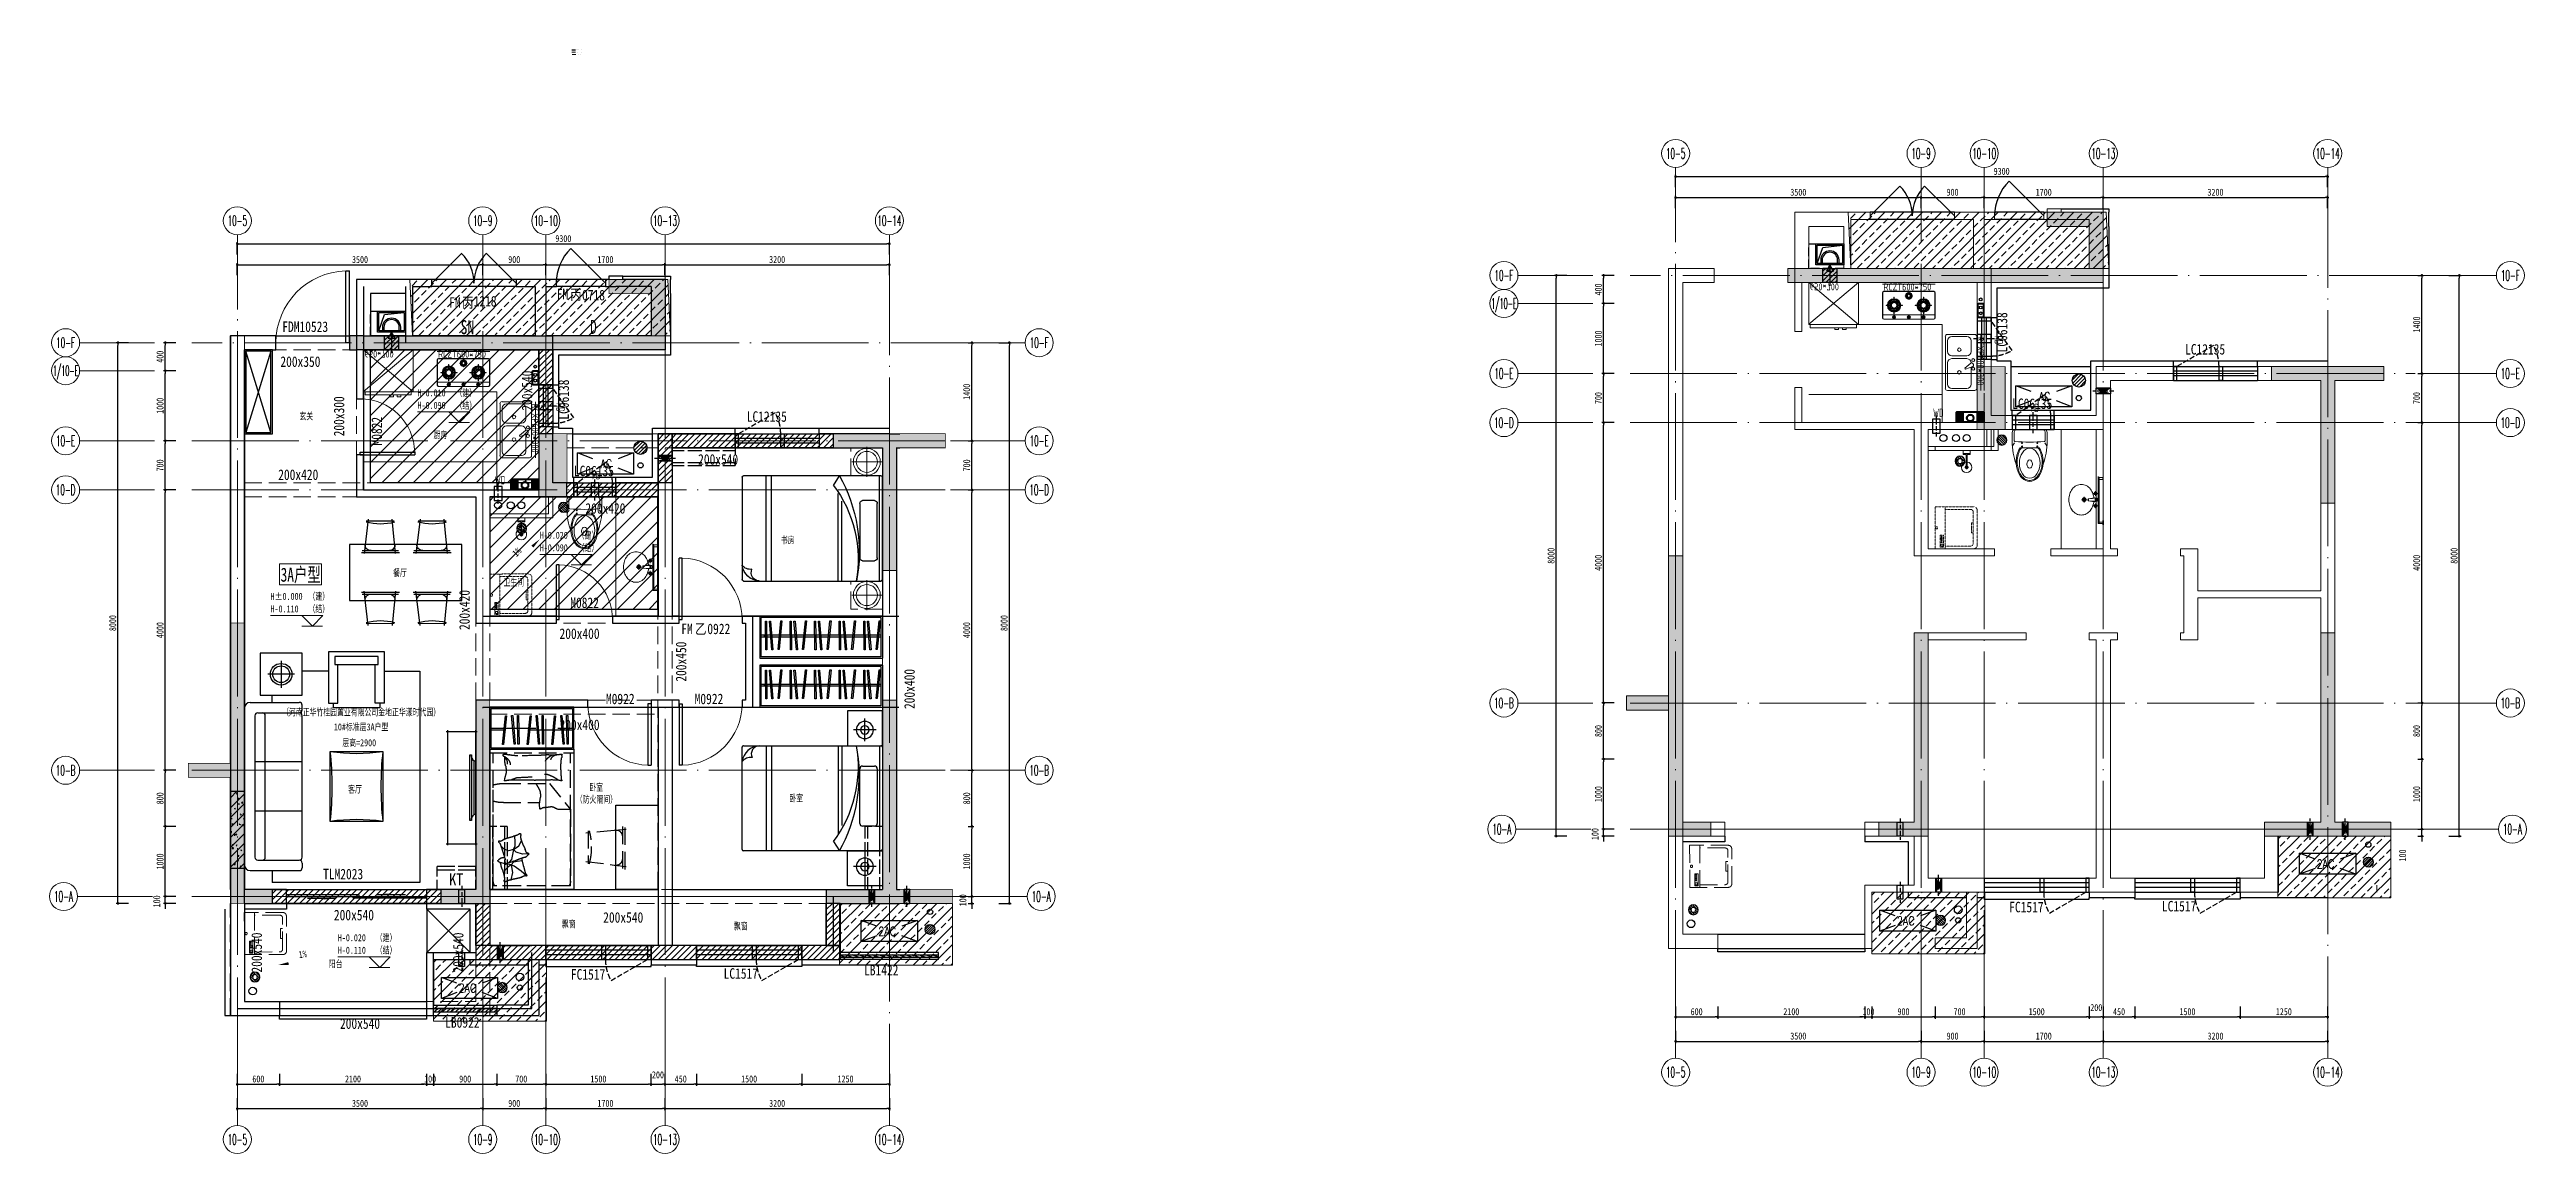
# Model space of a CAD drawing. Header units: millimetres. Extents: x 815519 to 890079, y 147095 to 251022.
# Drawn here: x 840432 to 875761, y 235273 to 251022 of the extents above; entities that cross this region are included whole.
import ezdxf
from ezdxf.enums import TextEntityAlignment as Align

# ---------------------------------------------------------------- set-up
doc = ezdxf.new("R2010")
doc.units = ezdxf.units.MM
doc.header["$LTSCALE"] = 1000
for name, pattern in [('__DASH', [0.35, 0.25, -0.1]), ('DASH', [0.35, 0.25, -0.1]), ('DOTE', [61.468, 50.8, -5.08, 0.508, -5.08]), ('HIDDEN', [9.525, 6.35, -3.175])]:
    doc.linetypes.add(name, pattern=pattern)
doc.layers.get('Defpoints').update_dxf_attribs({"color": 1})
for name, color, linetype in [('149', 149, 'Continuous'), ('A-WIND（门窗）', 155, 'Continuous'), ('A-尺寸标注', 53, 'Continuous'), ('DOOR_FIRE', 4, 'Continuous'), ('DOOR_FIRE_TEXT', 7, 'Continuous'), ('EQUIP_地漏', 7, 'Continuous'), ('FLOOR_HATCH', 9, 'Continuous'), ('FURNITURE', 3, 'Continuous'), ('HANDRAIL', 3, 'Continuous'), ('HOLE', 7, 'Continuous'), ('KTIAO', 125, 'Continuous'), ('LVTRY', 84, 'Continuous'), ('PC_预制内墙', 31, 'Continuous'), ('PC_预制外墙', 11, 'Continuous'), ('PC_预制外墙填充', 252, 'Continuous'), ('PIPE-凝结', 150, 'Continuous'), ('PUB_HATCH', 8, 'Continuous'), ('STAIR', 52, 'Continuous'), ('SURFACE', 6, 'Continuous'), ('VPIPE-凝结', 151, 'TG_N'), ('VPIPE-污水', 2, 'DASH'), ('VPIPE-通气', 3, 'Continuous'), ('WALL', 2, 'Continuous'), ('WINDOW', 4, 'Continuous'), ('WINDOW_TEXT', 7, 'Continuous'), ('家具', 47, 'Continuous'), ('柱', 2, 'Continuous'), ('看线', 163, 'Continuous'), ('砼墙', 3, 'Continuous'), ('空调', 9, 'Continuous'), ('空调机位', 9, 'Continuous'), ('预留洞-厨房', 6, 'Continuous')]:
    doc.layers.add(name, color=color, linetype=linetype)
for name, color, linetype, lineweight in [('A-文字', 50, 'Continuous', 0), ('FF-洁具', 32, 'Continuous', 0), ('FF-活动家具', 33, 'Continuous', 0), ('L-梁', 91, 'DASH', 0), ('S-WALL', 255, 'Continuous', 0), ('S-轴号', 75, 'Continuous', 0), ('S-轴线', 149, 'DOTE', 0), ('厨卫', 154, 'Continuous', 0), ('梁标注', 134, 'Continuous', 18), ('预留洞-卫生间', 6, 'Continuous', 25), ('预留洞-空调', 6, 'Continuous', 25)]:
    doc.layers.add(name, color=color, linetype=linetype, lineweight=lineweight)
doc.layers.add('DOTE', color=1, linetype='DOTE', plot=False)
doc.styles.add('__附着_A10-地上平面_SEN23T58_设计区$0$TH-STYLE1', font='', dxfattribs={"width": 0.7})
doc.styles.add('C-SHET1', font='', dxfattribs={"width": 0.9})
doc.styles.add('COMPLEX', font='COMPLEX')
doc.styles.add('HZ', font='')
doc.styles.get("Standard").update_dxf_attribs({"font": 'gbenor.shx', "bigfont": 'gbcbig.shx'})
doc.styles.add('TG_LINETYPE', font='SIMPLEX', dxfattribs={"width": 0.8, "height": 3, "bigfont": 'HZTXT'})
doc.styles.add('TH-STYLE1', font='', dxfattribs={"width": 0.7})
doc.styles.add('TSSD_REIN', font='TSSDENG.shx', dxfattribs={"width": 0.69, "height": 0.2, "bigfont": 'TSSDCHN.shx'})
doc.styles.add('宋体', font='', dxfattribs={"width": 0.8})
doc.styles.add('尺寸', font='ROMANC.SHX', dxfattribs={"width": 0.7})
doc.styles.get('__附着_A10-地上平面_SEN23T58_设计区$0$TH-STYLE1').set_extended_font_data('SimSun')
doc.styles.get('C-SHET1').set_extended_font_data('FangSong_GB2312')
doc.styles.get('HZ').set_extended_font_data('SimSun')
doc.styles.get('TH-STYLE1').set_extended_font_data('STFangsong')
doc.styles.get('宋体').set_extended_font_data('NSimSun')
doc.linetypes.add('TG_N', pattern='A,2,-0.3,["N",TG_LINETYPE,S=0.1,R=0,X=-0.23,Y=-0.15],0', length=2.3)
doc.linetypes.add('空调冷凝水管', pattern='A,0.14,-0.075,0.14,-0.075,0.14,-0.075,0.14,-0.075,0.14,-0.25,["N",Standard,S=0.2,R=0,X=-0.1,Y=-0.1],-0.25', length=1.5)
doc.dimstyles.new('TH-1：50', dxfattribs={"dimscale": 50, "dimtxt": 2, "dimasz": 0.75, "dimexe": 0.5, "dimexo": 0.8, "dimgap": 0.5, "dimtad": 1, "dimdec": 0, "dimrnd": 5, "dimdsep": 46, "dimtxsty": 'TH-STYLE1', "dimblk": 'DOT', "dimcen": 1, "dimdle": 0.5, "dimclrd": 53, "dimclre": 53, "dimclrt": 2, "dimadec": 0, "dimazin": 2, "dimtfac": 1, "dimtdec": 0, "dimtix": 1, "dimtmove": 2, "dimatfit": 3, "dimldrblk": 'HBA_DIMENSION_TICK-天华', "dimfxl": 3, "dimfxlon": 1, "dimarcsym": 0})
pattern_1 = [(45, (0, 0), (-112.2532, 112.2532), [])]
pattern_2 = [(45, (20514.93, 959.73), (-134.70384, 134.70384), []), (45, (20649.64, 959.73), (-134.70384, 134.70384), [95.25, -47.625])]

msp = doc.modelspace()

# ---------------------------------------------------------------- texts
at = {"color": 8, "style": 'TSSD_REIN', "width": 0.552}
for p in [(867297, 245779.7), (846782.1, 244820)]:
    msp.add_text('WD', height=120, dxfattribs=at).set_placement(p)
at = {"layer": '149', "style": 'HZ', "width": 0.75}
msp.add_text('S-轴线', height=4, dxfattribs=at).set_placement((848014.8, 250951.1), align=Align.CENTER)
at = {"layer": 'A-尺寸标注', "style": 'HZ', "width": 0.75}
for s, p in [('通用尺寸标注（ALL）', (847962.4, 251017.6)), ('A-尺寸标注', (848009.9, 251017.6))]:
    msp.add_text(s, height=4, dxfattribs=at).set_placement(p, align=Align.CENTER)
at = {"layer": 'A-文字', "style": 'TH-STYLE1', "width": 0.7}
for s, height, p in [('SN', 200, (846296, 246961.1)), ('D', 200, (848141.3, 246964.2)), ('H-0.010', 100, (845681.1, 246075)), ('H-0.090', 100, (845681.1, 245896.6)), ('（建）', 100, (846222.2, 246075)), ('（结）', 100, (846222.2, 245896.6)), ('玄关', 100, (843995.9, 245742.7)), ('厨房', 100, (845907.9, 245475.8)), ('H-0.020', 100, (847423.4, 244043.1)), ('（建）', 100, (847964.6, 244043.1)), ('H-0.090', 100, (847423.4, 243864.7)), ('（结）', 100, (847964.6, 243864.7)), ('书房', 100, (850862.3, 243975.7)), ('餐厅', 100, (845332.1, 243507.3)), ('卫生间', 100, (846906.4, 243371.9)), ('H%%P0.000', 100, (843584.2, 243171)), ('H-0.110', 100, (843584.2, 242992.5)), ('（建）', 100, (844125.4, 243171)), ('（结）', 100, (844125.4, 242992.5)), ('客厅', 100, (844690.6, 240418.9)), ('（防火隔间）', 100, (847937.5, 240274.9)), ('卧室', 100, (848132.2, 240448.5)), ('卧室', 100, (850983.1, 240292.8)), ('飘窗', 100, (847739.5, 238498)), ('飘窗', 100, (850193.1, 238468)), ('H-0.020', 100, (844543.9, 238301.7)), ('H-0.110', 100, (844543.9, 238123.3)), ('（建）', 100, (845085.1, 238301.7)), ('（结）', 100, (845085.1, 238123.3)), ('阳台', 100, (844414.1, 237928.3))]:
    msp.add_text(s, height=height, dxfattribs=at).set_placement(p)
for rotation, p in [(45, (847091.2, 243778.5)), (8.26221, (843992.5, 238058.5))]:
    msp.add_text('1%', height=100, rotation=rotation, dxfattribs=at).set_placement(p)
for s, p in [('（河南正华竹桂园置业有限公司金地正华漾时代园）', (844875.5, 241520.2)), ('10#标准层3A户型', (844875.5, 241308.8)), ('层高=2900', (844848.9, 241083))]:
    msp.add_text(s, height=100, dxfattribs=at).set_placement(p, align=Align.CENTER)
at = {"layer": 'DOOR_FIRE_TEXT', "style": '宋体', "width": 0.8}
for s, p in [('FM', (846132.1, 247338.5)), ('丙', (846315.5, 247340)), ('1218', (846481.4, 247356.7)), ('FM', (847667.1, 247459.7)), ('丙', (847857.7, 247453.1)), ('0718', (848027.1, 247444.5)), ('FM', (849442.8, 242682.6)), ('乙', (849638.9, 242682.6)), ('0922', (849814.4, 242682.6))]:
    msp.add_text(s, height=150, dxfattribs=at).set_placement(p)
at = {"layer": 'S-轴号', "style": 'HZ', "width": 0.75}
for s, p in [('轴号', (847964.9, 250981.3)), ('S-轴号', (848009.9, 250981.3))]:
    msp.add_text(s, height=4, dxfattribs=at).set_placement(p, align=Align.CENTER)
at = {"layer": 'S-轴线', "linetype": 'DOTE', "style": 'HZ', "width": 0.75}
msp.add_text('轴线', height=4, dxfattribs=at).set_placement((847965.2, 250951.1))

# ---------------------------------------------------------------- blocks, each defined once
blk = doc.blocks.new('$DorLib2D$00000114')
at = {"color": 0}
blk.add_line((0.5, 0), (-0.207, 0.707), dxfattribs=at)
blk.add_arc((0.5, 0), 1, 135, 180, dxfattribs=at)
blk = doc.blocks.new('$DorLib2D$00000116')
at = {"color": 0}
for p, q in [((-0.5, 0), (-0.146, 0.354)), ((0.5, 0), (0.146, 0.354))]:
    blk.add_line(p, q, dxfattribs=at)
for centre, start, end in [((-0.5, 0), 0, 45), ((0.5, 0), 135, 180)]:
    blk.add_arc(centre, 0.5, start, end, dxfattribs=at)
blk = doc.blocks.new('_Dot')
at = {"color": 33, "linetype": 'ByBlock', "lineweight": -2}
blk.add_line((-0.5, 0), (-1, 0), dxfattribs=at)
at = {"color": 33, "linetype": 'ByBlock', "const_width": 0.5}
blk.add_lwpolyline([(-0.25, 0, 1), (0.25, 0, 1)], format="xyb", close=True, dxfattribs=at)
blk = doc.blocks.new('*D389')
at = {"layer": 'A-尺寸标注', "color": 53, "lineweight": -2, "ltscale": 0.5, "transparency": 16777216}
for p, q in [((841558, 246840), (841383, 246840)), ((841408, 238877), (841408, 246802)), ((841558, 238840), (841383, 238840))]:
    blk.add_line(p, q, dxfattribs=at)
at = {"layer": 'Defpoints', "color": 0, "ltscale": 0.5, "transparency": 16777216}
for p in [(841408, 246840), (842508, 246840), (842508, 238840)]:
    blk.add_point(p, dxfattribs=at)
at = {"layer": 'A-尺寸标注', "color": 53, "lineweight": -2, "ltscale": 0.5, "transparency": 16777216, "xscale": 37.5, "yscale": 37.5, "zscale": 37.5}
for p, rotation in [((841408, 246840), 90), ((841408, 238840), 270)]:
    blk.add_blockref('_Dot', p, dxfattribs=dict(at, rotation=rotation))
at = {"layer": 'A-尺寸标注', "color": 2, "ltscale": 0.5, "transparency": 16777216, "insert": (841333, 242840), "char_height": 100, "attachment_point": 5, "rotation": 90, "style": 'TH-STYLE1'}
blk.add_mtext('8000', dxfattribs=at)
blk = doc.blocks.new('HBA_DIMENSION_TICK-天华')
at = {"color": 50, "linetype": 'ByBlock'}
for points in [[(-72.71, 62.31), (-54.91, 79.96), (-12, -0.04), (0, 0)], [(-72.71, -62.31), (-54.91, -79.96), (-12, 0.04), (0, 0)]]:
    blk.add_solid(points, dxfattribs=at)
blk = doc.blocks.new('*D388')
at = {"layer": 'A-尺寸标注', "color": 53, "lineweight": -2, "ltscale": 0.5, "transparency": 16777216}
for p, q in [((842233, 246840), (842058, 246840)), ((842083, 246477), (842083, 246802)), ((842233, 246440), (842058, 246440))]:
    blk.add_line(p, q, dxfattribs=at)
at = {"layer": 'Defpoints', "color": 0, "ltscale": 0.5, "transparency": 16777216}
for p in [(842083, 246840), (843183, 246840), (843183, 246440)]:
    blk.add_point(p, dxfattribs=at)
at = {"layer": 'A-尺寸标注', "color": 53, "lineweight": -2, "ltscale": 0.5, "transparency": 16777216, "xscale": 37.5, "yscale": 37.5, "zscale": 37.5}
for p, rotation in [((842083, 246840), 90), ((842083, 246440), 270)]:
    blk.add_blockref('_Dot', p, dxfattribs=dict(at, rotation=rotation))
at = {"layer": 'A-尺寸标注', "color": 2, "ltscale": 0.5, "transparency": 16777216, "insert": (842008, 246640), "char_height": 100, "attachment_point": 5, "rotation": 90, "style": 'TH-STYLE1'}
blk.add_mtext('400', dxfattribs=at)
blk = doc.blocks.new('*D387')
at = {"layer": 'A-尺寸标注', "color": 53, "lineweight": -2, "ltscale": 0.5, "transparency": 16777216}
for p, q in [((842233, 246440), (842058, 246440)), ((842083, 245477), (842083, 246402)), ((842233, 245440), (842058, 245440))]:
    blk.add_line(p, q, dxfattribs=at)
at = {"layer": 'Defpoints', "color": 0, "ltscale": 0.5, "transparency": 16777216}
for p in [(842083, 246440), (843183, 246440), (843183, 245440)]:
    blk.add_point(p, dxfattribs=at)
at = {"layer": 'A-尺寸标注', "color": 53, "lineweight": -2, "ltscale": 0.5, "transparency": 16777216, "xscale": 37.5, "yscale": 37.5, "zscale": 37.5}
for p, rotation in [((842083, 246440), 90), ((842083, 245440), 270)]:
    blk.add_blockref('_Dot', p, dxfattribs=dict(at, rotation=rotation))
at = {"layer": 'A-尺寸标注', "color": 2, "ltscale": 0.5, "transparency": 16777216, "insert": (842008, 245940), "char_height": 100, "attachment_point": 5, "rotation": 90, "style": 'TH-STYLE1'}
blk.add_mtext('1000', dxfattribs=at)
blk = doc.blocks.new('*D386')
at = {"layer": 'A-尺寸标注', "color": 53, "lineweight": -2, "ltscale": 0.5, "transparency": 16777216}
for p, q in [((842233, 245440), (842058, 245440)), ((842083, 244777), (842083, 245402)), ((842233, 244740), (842058, 244740))]:
    blk.add_line(p, q, dxfattribs=at)
at = {"layer": 'Defpoints', "color": 0, "ltscale": 0.5, "transparency": 16777216}
for p in [(842083, 245440), (843183, 245440), (843183, 244740)]:
    blk.add_point(p, dxfattribs=at)
at = {"layer": 'A-尺寸标注', "color": 53, "lineweight": -2, "ltscale": 0.5, "transparency": 16777216, "xscale": 37.5, "yscale": 37.5, "zscale": 37.5}
for p, rotation in [((842083, 245440), 90), ((842083, 244740), 270)]:
    blk.add_blockref('_Dot', p, dxfattribs=dict(at, rotation=rotation))
at = {"layer": 'A-尺寸标注', "color": 2, "ltscale": 0.5, "transparency": 16777216, "insert": (842008, 245090), "char_height": 100, "attachment_point": 5, "rotation": 90, "style": 'TH-STYLE1'}
blk.add_mtext('700', dxfattribs=at)
blk = doc.blocks.new('*D390')
at = {"layer": 'A-尺寸标注', "color": 53, "lineweight": -2, "ltscale": 0.5, "transparency": 16777216}
for p, q in [((842233, 244740), (842058, 244740)), ((842083, 240777), (842083, 244702)), ((842233, 240740), (842058, 240740))]:
    blk.add_line(p, q, dxfattribs=at)
at = {"layer": 'Defpoints', "color": 0, "ltscale": 0.5, "transparency": 16777216}
for p in [(842083, 244740), (843183, 244740), (843183, 240740)]:
    blk.add_point(p, dxfattribs=at)
at = {"layer": 'A-尺寸标注', "color": 53, "lineweight": -2, "ltscale": 0.5, "transparency": 16777216, "xscale": 37.5, "yscale": 37.5, "zscale": 37.5}
for p, rotation in [((842083, 244740), 90), ((842083, 240740), 270)]:
    blk.add_blockref('_Dot', p, dxfattribs=dict(at, rotation=rotation))
at = {"layer": 'A-尺寸标注', "color": 2, "ltscale": 0.5, "transparency": 16777216, "insert": (842008, 242740), "char_height": 100, "attachment_point": 5, "rotation": 90, "style": 'TH-STYLE1'}
blk.add_mtext('4000', dxfattribs=at)
blk = doc.blocks.new('*D391')
at = {"layer": 'A-尺寸标注', "color": 53, "lineweight": -2, "ltscale": 0.5, "transparency": 16777216}
for p, q in [((842233, 240740), (842058, 240740)), ((842083, 239977), (842083, 240702)), ((842233, 239940), (842058, 239940))]:
    blk.add_line(p, q, dxfattribs=at)
at = {"layer": 'Defpoints', "color": 0, "ltscale": 0.5, "transparency": 16777216}
for p in [(842083, 240740), (843183, 240740), (843183, 239940)]:
    blk.add_point(p, dxfattribs=at)
at = {"layer": 'A-尺寸标注', "color": 53, "lineweight": -2, "ltscale": 0.5, "transparency": 16777216, "xscale": 37.5, "yscale": 37.5, "zscale": 37.5}
for p, rotation in [((842083, 240740), 90), ((842083, 239940), 270)]:
    blk.add_blockref('_Dot', p, dxfattribs=dict(at, rotation=rotation))
at = {"layer": 'A-尺寸标注', "color": 2, "ltscale": 0.5, "transparency": 16777216, "insert": (842008, 240340), "char_height": 100, "attachment_point": 5, "rotation": 90, "style": 'TH-STYLE1'}
blk.add_mtext('800', dxfattribs=at)
blk = doc.blocks.new('*D392')
at = {"layer": 'A-尺寸标注', "color": 53, "lineweight": -2, "ltscale": 0.5, "transparency": 16777216}
for p, q in [((842233, 239940), (842058, 239940)), ((842083, 238977), (842083, 239902)), ((842233, 238940), (842058, 238940))]:
    blk.add_line(p, q, dxfattribs=at)
at = {"layer": 'Defpoints', "color": 0, "ltscale": 0.5, "transparency": 16777216}
for p in [(842083, 239940), (843183, 239940), (843183, 238940)]:
    blk.add_point(p, dxfattribs=at)
at = {"layer": 'A-尺寸标注', "color": 53, "lineweight": -2, "ltscale": 0.5, "transparency": 16777216, "xscale": 37.5, "yscale": 37.5, "zscale": 37.5}
for p, rotation in [((842083, 239940), 90), ((842083, 238940), 270)]:
    blk.add_blockref('_Dot', p, dxfattribs=dict(at, rotation=rotation))
at = {"layer": 'A-尺寸标注', "color": 2, "ltscale": 0.5, "transparency": 16777216, "insert": (842008, 239440), "char_height": 100, "attachment_point": 5, "rotation": 90, "style": 'TH-STYLE1'}
blk.add_mtext('1000', dxfattribs=at)
blk = doc.blocks.new('*D393')
at = {"layer": 'A-尺寸标注', "color": 53, "lineweight": -2, "ltscale": 0.5, "transparency": 16777216}
for p, q in [((842233, 238940), (842058, 238940)), ((842233, 238840), (842058, 238840)), ((842083, 238977), (842083, 239015)), ((842083, 238840), (842083, 238940)), ((842083, 238802), (842083, 238765))]:
    blk.add_line(p, q, dxfattribs=at)
at = {"layer": 'Defpoints', "color": 0, "ltscale": 0.5, "transparency": 16777216}
for p in [(842083, 238940), (843183, 238940), (843183, 238840)]:
    blk.add_point(p, dxfattribs=at)
at = {"layer": 'A-尺寸标注', "color": 53, "lineweight": -2, "ltscale": 0.5, "transparency": 16777216, "xscale": 37.5, "yscale": 37.5, "zscale": 37.5}
for p, rotation in [((842083, 238940), 270), ((842083, 238840), 90)]:
    blk.add_blockref('_Dot', p, dxfattribs=dict(at, rotation=rotation))
at = {"layer": 'A-尺寸标注', "color": 2, "ltscale": 0.5, "transparency": 16777216, "insert": (841961, 238870), "char_height": 100, "attachment_point": 5, "rotation": 90, "style": 'TH-STYLE1'}
blk.add_mtext('100', dxfattribs=at)
blk = doc.blocks.new('*D409')
at = {"layer": 'A-尺寸标注', "color": 53, "lineweight": -2, "ltscale": 0.5, "transparency": 16777216}
for p, q in [((853972, 246840), (854147, 246840)), ((854122, 238877), (854122, 246802)), ((853972, 238840), (854147, 238840))]:
    blk.add_line(p, q, dxfattribs=at)
at = {"layer": 'Defpoints', "color": 0, "ltscale": 0.5, "transparency": 16777216}
for p in [(853022, 246840), (854122, 246840), (853022, 238840)]:
    blk.add_point(p, dxfattribs=at)
at = {"layer": 'A-尺寸标注', "color": 53, "lineweight": -2, "ltscale": 0.5, "transparency": 16777216, "xscale": 37.5, "yscale": 37.5, "zscale": 37.5}
for p, rotation in [((854122, 246840), 90), ((854122, 238840), 270)]:
    blk.add_blockref('_Dot', p, dxfattribs=dict(at, rotation=rotation))
at = {"layer": 'A-尺寸标注', "color": 2, "ltscale": 0.5, "transparency": 16777216, "insert": (854047, 242840), "char_height": 100, "attachment_point": 5, "rotation": 90, "style": 'TH-STYLE1'}
blk.add_mtext('8000', dxfattribs=at)
blk = doc.blocks.new('*D414')
at = {"layer": 'A-尺寸标注', "color": 53, "lineweight": -2, "ltscale": 0.5, "transparency": 16777216}
for p, q in [((853532, 246840), (853613, 246840)), ((853588, 245477), (853588, 246802)), ((853532, 245440), (853613, 245440))]:
    blk.add_line(p, q, dxfattribs=at)
at = {"layer": 'Defpoints', "color": 0, "ltscale": 0.5, "transparency": 16777216}
for p in [(853492, 246840), (853588, 246840), (853492, 245440)]:
    blk.add_point(p, dxfattribs=at)
at = {"layer": 'A-尺寸标注', "color": 53, "lineweight": -2, "ltscale": 0.5, "transparency": 16777216, "xscale": 37.5, "yscale": 37.5, "zscale": 37.5}
for p, rotation in [((853588, 246840), 90), ((853588, 245440), 270)]:
    blk.add_blockref('_Dot', p, dxfattribs=dict(at, rotation=rotation))
at = {"layer": 'A-尺寸标注', "color": 2, "ltscale": 0.5, "transparency": 16777216, "insert": (853513, 246140), "char_height": 100, "attachment_point": 5, "rotation": 90, "style": 'TH-STYLE1'}
blk.add_mtext('1400', dxfattribs=at)
blk = doc.blocks.new('*D413')
at = {"layer": 'A-尺寸标注', "color": 53, "lineweight": -2, "ltscale": 0.5, "transparency": 16777216}
for p, q in [((853532, 245440), (853613, 245440)), ((853588, 244777), (853588, 245402)), ((853532, 244740), (853613, 244740))]:
    blk.add_line(p, q, dxfattribs=at)
at = {"layer": 'Defpoints', "color": 0, "ltscale": 0.5, "transparency": 16777216}
for p in [(853492, 245440), (853588, 245440), (853492, 244740)]:
    blk.add_point(p, dxfattribs=at)
at = {"layer": 'A-尺寸标注', "color": 53, "lineweight": -2, "ltscale": 0.5, "transparency": 16777216, "xscale": 37.5, "yscale": 37.5, "zscale": 37.5}
for p, rotation in [((853588, 245440), 90), ((853588, 244740), 270)]:
    blk.add_blockref('_Dot', p, dxfattribs=dict(at, rotation=rotation))
at = {"layer": 'A-尺寸标注', "color": 2, "ltscale": 0.5, "transparency": 16777216, "insert": (853513, 245090), "char_height": 100, "attachment_point": 5, "rotation": 90, "style": 'TH-STYLE1'}
blk.add_mtext('700', dxfattribs=at)
blk = doc.blocks.new('*D408')
at = {"layer": 'A-尺寸标注', "color": 53, "lineweight": -2, "ltscale": 0.5, "transparency": 16777216}
for p, q in [((853532, 244740), (853613, 244740)), ((853588, 240777), (853588, 244702)), ((853532, 240740), (853613, 240740))]:
    blk.add_line(p, q, dxfattribs=at)
at = {"layer": 'Defpoints', "color": 0, "ltscale": 0.5, "transparency": 16777216}
for p in [(853492, 244740), (853588, 244740), (853492, 240740)]:
    blk.add_point(p, dxfattribs=at)
at = {"layer": 'A-尺寸标注', "color": 53, "lineweight": -2, "ltscale": 0.5, "transparency": 16777216, "xscale": 37.5, "yscale": 37.5, "zscale": 37.5}
for p, rotation in [((853588, 244740), 90), ((853588, 240740), 270)]:
    blk.add_blockref('_Dot', p, dxfattribs=dict(at, rotation=rotation))
at = {"layer": 'A-尺寸标注', "color": 2, "ltscale": 0.5, "transparency": 16777216, "insert": (853513, 242740), "char_height": 100, "attachment_point": 5, "rotation": 90, "style": 'TH-STYLE1'}
blk.add_mtext('4000', dxfattribs=at)
blk = doc.blocks.new('*D410')
at = {"layer": 'A-尺寸标注', "color": 53, "lineweight": -2, "ltscale": 0.5, "transparency": 16777216}
for p, q in [((853532, 240740), (853613, 240740)), ((853588, 239977), (853588, 240702)), ((853532, 239940), (853613, 239940))]:
    blk.add_line(p, q, dxfattribs=at)
at = {"layer": 'Defpoints', "color": 0, "ltscale": 0.5, "transparency": 16777216}
for p in [(853492, 240740), (853588, 240740), (853492, 239940)]:
    blk.add_point(p, dxfattribs=at)
at = {"layer": 'A-尺寸标注', "color": 53, "lineweight": -2, "ltscale": 0.5, "transparency": 16777216, "xscale": 37.5, "yscale": 37.5, "zscale": 37.5}
for p, rotation in [((853588, 240740), 90), ((853588, 239940), 270)]:
    blk.add_blockref('_Dot', p, dxfattribs=dict(at, rotation=rotation))
at = {"layer": 'A-尺寸标注', "color": 2, "ltscale": 0.5, "transparency": 16777216, "insert": (853513, 240340), "char_height": 100, "attachment_point": 5, "rotation": 90, "style": 'TH-STYLE1'}
blk.add_mtext('800', dxfattribs=at)
blk = doc.blocks.new('*D411')
at = {"layer": 'A-尺寸标注', "color": 53, "lineweight": -2, "ltscale": 0.5, "transparency": 16777216}
for p, q in [((853532, 239940), (853613, 239940)), ((853588, 238977), (853588, 239902)), ((853532, 238940), (853613, 238940))]:
    blk.add_line(p, q, dxfattribs=at)
at = {"layer": 'Defpoints', "color": 0, "ltscale": 0.5, "transparency": 16777216}
for p in [(853492, 239940), (853588, 239940), (853492, 238940)]:
    blk.add_point(p, dxfattribs=at)
at = {"layer": 'A-尺寸标注', "color": 53, "lineweight": -2, "ltscale": 0.5, "transparency": 16777216, "xscale": 37.5, "yscale": 37.5, "zscale": 37.5}
for p, rotation in [((853588, 239940), 90), ((853588, 238940), 270)]:
    blk.add_blockref('_Dot', p, dxfattribs=dict(at, rotation=rotation))
at = {"layer": 'A-尺寸标注', "color": 2, "ltscale": 0.5, "transparency": 16777216, "insert": (853513, 239440), "char_height": 100, "attachment_point": 5, "rotation": 90, "style": 'TH-STYLE1'}
blk.add_mtext('1000', dxfattribs=at)
blk = doc.blocks.new('*D412')
at = {"layer": 'A-尺寸标注', "color": 53, "lineweight": -2, "ltscale": 0.5, "transparency": 16777216}
for p, q in [((853532, 238940), (853613, 238940)), ((853532, 238840), (853613, 238840)), ((853588, 238977), (853588, 239015)), ((853588, 238840), (853588, 238940)), ((853588, 238802), (853588, 238765))]:
    blk.add_line(p, q, dxfattribs=at)
at = {"layer": 'Defpoints', "color": 0, "ltscale": 0.5, "transparency": 16777216}
for p in [(853492, 238940), (853492, 238840), (853588, 238940)]:
    blk.add_point(p, dxfattribs=at)
at = {"layer": 'A-尺寸标注', "color": 53, "lineweight": -2, "ltscale": 0.5, "transparency": 16777216, "xscale": 37.5, "yscale": 37.5, "zscale": 37.5}
for p, rotation in [((853588, 238940), 270), ((853588, 238840), 90)]:
    blk.add_blockref('_Dot', p, dxfattribs=dict(at, rotation=rotation))
at = {"layer": 'A-尺寸标注', "color": 2, "ltscale": 0.5, "transparency": 16777216, "insert": (853458, 238885), "char_height": 100, "attachment_point": 5, "rotation": 90, "style": 'TH-STYLE1'}
blk.add_mtext('100', dxfattribs=at)
blk = doc.blocks.new('*D398')
at = {"layer": 'A-尺寸标注', "color": 53, "lineweight": -2, "ltscale": 0.5, "transparency": 16777216}
for p, q in [((843110, 236063), (843110, 235888)), ((846610, 236063), (846610, 235888)), ((843148, 235913), (846573, 235913))]:
    blk.add_line(p, q, dxfattribs=at)
at = {"layer": 'Defpoints', "color": 0, "ltscale": 0.5, "transparency": 16777216}
for p in [(843110, 236799), (846610, 236799), (846610, 235913)]:
    blk.add_point(p, dxfattribs=at)
at = {"layer": 'A-尺寸标注', "color": 53, "lineweight": -2, "ltscale": 0.5, "transparency": 16777216, "xscale": 37.5, "yscale": 37.5, "zscale": 37.5, "rotation": 180}
blk.add_blockref('_Dot', (843110, 235913), dxfattribs=at)
at = {"layer": 'A-尺寸标注', "color": 53, "lineweight": -2, "ltscale": 0.5, "transparency": 16777216, "xscale": 37.5, "yscale": 37.5, "zscale": 37.5}
blk.add_blockref('_Dot', (846610, 235913), dxfattribs=at)
at = {"layer": 'A-尺寸标注', "color": 2, "ltscale": 0.5, "transparency": 16777216, "insert": (844860, 235988), "char_height": 100, "attachment_point": 5, "style": 'TH-STYLE1'}
blk.add_mtext('3500', dxfattribs=at)
blk = doc.blocks.new('*D407')
at = {"layer": 'A-尺寸标注', "color": 53, "lineweight": -2, "ltscale": 0.5, "transparency": 16777216}
for p, q in [((846610, 236063), (846610, 235888)), ((847510, 236063), (847510, 235888)), ((846648, 235913), (847473, 235913))]:
    blk.add_line(p, q, dxfattribs=at)
at = {"layer": 'Defpoints', "color": 0, "ltscale": 0.5, "transparency": 16777216}
for p in [(846610, 236799), (847510, 236799), (847510, 235913)]:
    blk.add_point(p, dxfattribs=at)
at = {"layer": 'A-尺寸标注', "color": 53, "lineweight": -2, "ltscale": 0.5, "transparency": 16777216, "xscale": 37.5, "yscale": 37.5, "zscale": 37.5, "rotation": 180}
blk.add_blockref('_Dot', (846610, 235913), dxfattribs=at)
at = {"layer": 'A-尺寸标注', "color": 53, "lineweight": -2, "ltscale": 0.5, "transparency": 16777216, "xscale": 37.5, "yscale": 37.5, "zscale": 37.5}
blk.add_blockref('_Dot', (847510, 235913), dxfattribs=at)
at = {"layer": 'A-尺寸标注', "color": 2, "ltscale": 0.5, "transparency": 16777216, "insert": (847060, 235988), "char_height": 100, "attachment_point": 5, "style": 'TH-STYLE1'}
blk.add_mtext('900', dxfattribs=at)
blk = doc.blocks.new('*D406')
at = {"layer": 'A-尺寸标注', "color": 53, "lineweight": -2, "ltscale": 0.5, "transparency": 16777216}
for p, q in [((847510, 236063), (847510, 235888)), ((849210, 236063), (849210, 235888)), ((847548, 235913), (849173, 235913))]:
    blk.add_line(p, q, dxfattribs=at)
at = {"layer": 'Defpoints', "color": 0, "ltscale": 0.5, "transparency": 16777216}
for p in [(847510, 236799), (849210, 236799), (849210, 235913)]:
    blk.add_point(p, dxfattribs=at)
at = {"layer": 'A-尺寸标注', "color": 53, "lineweight": -2, "ltscale": 0.5, "transparency": 16777216, "xscale": 37.5, "yscale": 37.5, "zscale": 37.5, "rotation": 180}
blk.add_blockref('_Dot', (847510, 235913), dxfattribs=at)
at = {"layer": 'A-尺寸标注', "color": 53, "lineweight": -2, "ltscale": 0.5, "transparency": 16777216, "xscale": 37.5, "yscale": 37.5, "zscale": 37.5}
blk.add_blockref('_Dot', (849210, 235913), dxfattribs=at)
at = {"layer": 'A-尺寸标注', "color": 2, "ltscale": 0.5, "transparency": 16777216, "insert": (848360, 235988), "char_height": 100, "attachment_point": 5, "style": 'TH-STYLE1'}
blk.add_mtext('1700', dxfattribs=at)
blk = doc.blocks.new('*D405')
at = {"layer": 'A-尺寸标注', "color": 53, "lineweight": -2, "ltscale": 0.5, "transparency": 16777216}
for p, q in [((849210, 236063), (849210, 235888)), ((852410, 236063), (852410, 235888)), ((849248, 235913), (852373, 235913))]:
    blk.add_line(p, q, dxfattribs=at)
at = {"layer": 'Defpoints', "color": 0, "ltscale": 0.5, "transparency": 16777216}
for p in [(849210, 236799), (852410, 236799), (852410, 235913)]:
    blk.add_point(p, dxfattribs=at)
at = {"layer": 'A-尺寸标注', "color": 53, "lineweight": -2, "ltscale": 0.5, "transparency": 16777216, "xscale": 37.5, "yscale": 37.5, "zscale": 37.5, "rotation": 180}
blk.add_blockref('_Dot', (849210, 235913), dxfattribs=at)
at = {"layer": 'A-尺寸标注', "color": 53, "lineweight": -2, "ltscale": 0.5, "transparency": 16777216, "xscale": 37.5, "yscale": 37.5, "zscale": 37.5}
blk.add_blockref('_Dot', (852410, 235913), dxfattribs=at)
at = {"layer": 'A-尺寸标注', "color": 2, "ltscale": 0.5, "transparency": 16777216, "insert": (850810, 235988), "char_height": 100, "attachment_point": 5, "style": 'TH-STYLE1'}
blk.add_mtext('3200', dxfattribs=at)
blk = doc.blocks.new('dddfg')
at = {"layer": '空调'}
for p, q in [((-230086, 24543), (-230086, 24368)), ((-229986, 24543), (-230086, 24543)), ((-230046, 24543), (-230046, 24368)), ((-229836, 24543), (-229936, 24543)), ((-229876, 24543), (-229876, 24368)), ((-229836, 24543), (-229836, 24368)), ((-230086, 24318), (-230086, 24118)), ((-230086, 24068), (-230086, 23868)), ((-230046, 24318), (-230046, 24118)), ((-230046, 24068), (-230046, 23868)), ((-229876, 24318), (-229876, 24118)), ((-229876, 24068), (-229876, 23868)), ((-229836, 24318), (-229836, 24118)), ((-229836, 24068), (-229836, 23868)), ((-230086, 23818), (-230086, 23643)), ((-230046, 23818), (-230046, 23643)), ((-229876, 23818), (-229876, 23643)), ((-229836, 23818), (-229836, 23643)), ((-230086, 23643), (-229986, 23643)), ((-229936, 23643), (-229836, 23643))]:
    blk.add_line(p, q, dxfattribs=at)
blk = doc.blocks.new('空调室外机')
at = {"linetype": 'ByBlock', "ltscale": 0.4}
for p, q in [((-375, 159), (-155, 77)), ((205, 77), (425, 159)), ((-375, -141), (-155, -58)), ((205, -58), (425, -141))]:
    blk.add_line(p, q, dxfattribs=at)
blk.add_lwpolyline([(425, -141), (425, 159), (-375, 159), (-375, -141)], close=True, dxfattribs=at)
at = {"style": 'COMPLEX', "width": 0.8}
blk.add_attdef('AC', (-84, -57, 0), '', height=125, dxfattribs=at)
blk = doc.blocks.new('Z$W@#61777A51')
at = {"layer": '空调'}
for p, q in [((250, 325, -1), (0, 325, -1)), ((0, 187, -1), (0, 325, -1)), ((250, 277, -1), (0, 277, -1)), ((0, 0, -1), (0, 137, -1)), ((250, 0, -1), (0, 0, -1)), ((550, 325, -1), (300, 325, -1)), ((550, 277, -1), (300, 277, -1)), ((550, 187, -1), (550, 325, -1)), ((550, 0, -1), (550, 137, -1)), ((550, 0, -1), (300, 0, -1))]:
    blk.add_line(p, q, dxfattribs=at)
at = {"layer": '空调', "style": 'C-SHET1', "width": 0.9}
blk.add_text('KT', height=166.5, rotation=359.9935, dxfattribs=at).set_placement((170, 61, -1))
blk = doc.blocks.new('$WINLIB2D$00000001')
for p, q in [((-0.5, 0.5), (0.5, 0.5)), ((-0.5, 0.5), (-0.5, -0.5)), ((0.5, -0.5), (0.5, 0.5)), ((0.5, 0.167), (-0.5, 0.167)), ((0.5, -0.167), (-0.5, -0.167)), ((-0.5, -0.5), (0.5, -0.5))]:
    blk.add_line(p, q)
blk = doc.blocks.new('$WINLIB2D$00000039')
at = {"color": 0}
for points in [[(-0.5, 0.5), (-0.5, -0.5)], [(0.5, 0.5), (-0.5, 0.5)], [(0.5, -0.5), (0.5, 0.5)], [(-0.5, 0.167), (0.5, 0.167)], [(-0.452, -0.167), (-0.5, 0.084)], [(-0.384, -0.167), (-0.448, 0.167)], [(-0.316, -0.167), (-0.38, 0.167)], [(-0.248, -0.167), (-0.312, 0.167)], [(-0.18, -0.167), (-0.244, 0.167)], [(-0.112, -0.167), (-0.176, 0.167)], [(-0.044, -0.167), (-0.108, 0.167)], [(0.024, -0.167), (-0.04, 0.167)], [(0.092, -0.167), (0.028, 0.167)], [(0.16, -0.167), (0.096, 0.167)], [(0.228, -0.167), (0.164, 0.167)], [(0.296, -0.167), (0.232, 0.167)], [(0.364, -0.167), (0.3, 0.167)], [(0.432, -0.167), (0.368, 0.167)], [(0.5, -0.167), (0.436, 0.167)], [(-0.5, -0.167), (0.5, -0.167)], [(0.5, -0.5), (-0.5, -0.5)]]:
    blk.add_lwpolyline(points, dxfattribs=at)
blk = doc.blocks.new('$DorLib2D$00000131')
at = {"color": 0, "linetype": 'Continuous'}
for p, q in [((0.15, 0.125), (0.232, 0.197)), ((0.232, 0.197), (0.232, 0.125)), ((-0.5, 0.125), (-0.5, 0)), ((0.019, 0.125), (-0.5, 0.125)), ((-0.5, 0), (0.019, 0)), ((-0.024, 0), (0.5, 0)), ((-0.024, -0.125), (-0.024, 0)), ((0.019, 0), (0.019, 0.125)), ((0.35, 0.125), (0.15, 0.125)), ((0.5, 0), (0.5, -0.125)), ((-0.35, -0.125), (-0.15, -0.125)), ((-0.232, -0.197), (-0.232, -0.125)), ((-0.15, -0.125), (-0.232, -0.197)), ((0.5, -0.125), (-0.024, -0.125))]:
    blk.add_line(p, q, dxfattribs=at)
blk = doc.blocks.new('$DorLib2D$00000001')
for p, q in [((0.45, 0.975), (0.5, 0.975)), ((0.45, 0), (0.45, 0.975)), ((0.5, 0), (0.5, 0.975)), ((0.5, 0), (0.45, 0))]:
    blk.add_line(p, q)
at = {"lineweight": 13}
blk.add_arc((0.475, 0), 0.975, 91.4693, 180, dxfattribs=at)
blk = doc.blocks.new('Z$W@#626356AA')
at = {"layer": '家具'}
for p, q in [((125, 1912), (125, 1588)), ((350, 1980), (350, 20)), ((1850, 1960), (350, 1960)), ((1830, 2000), (370, 2000)), ((702, 1887), (702, 1718)), ((1520, 1927), (742, 1927)), ((1560, 1718), (1560, 1887)), ((1850, 20), (1850, 1980)), ((2075, 1912), (2075, 1588)), ((287, 1750), (-37, 1750)), ((1850, 1423), (711, 1423)), ((742, 1678), (1520, 1678)), ((1913, 1750), (2237, 1750)), ((486, 1302), (350, 1386)), ((1850, 1368), (600, 1368)), ((1850, 420), (350, 420)), ((1850, 341), (350, 341)), ((370, 0), (1830, 0))]:
    blk.add_line(p, q, dxfattribs=at)
for points in [[(-150, 2000), (-150, 1500), (350, 1500), (350, 2000)], [(2350, 2000), (2350, 1500), (1850, 1500), (1850, 2000)]]:
    blk.add_lwpolyline(points, close=True, dxfattribs=at)
for centre, radius in [((125, 1750), 122), ((125, 1750), 60.7), ((2075, 1750), 122), ((2075, 1750), 60.7)]:
    blk.add_circle(centre, radius, dxfattribs=at)
at = {"layer": '家具', "extrusion": (0, 0, -1)}
for centre, major_axis, ratio, start_param, end_param in [((370, 1980), (-14.1, 14.1), 1, -0.785398, 0.785398), ((742, 1887), (-28.3, 28.3), 1, -0.785398, 0.785398), ((1520, 1887), (-28.3, -28.3), 1, 2.356194, 3.926991), ((1830, 1980), (-14.1, -14.1), 1, 2.356194, 3.926991), ((1221, 770), (-1406, -225), 0.620308, 1.005864, 2.131234), ((1341, 747), (-1237, -295), 0.696485, 0.984646, 2.153189), ((742, 1718), (-28.3, -28.3), 1, 5.497787, 7.068583), ((1520, 1718), (-28.3, 28.3), 1, 2.356194, 3.926991), ((370, 20), (-14.1, -14.1), 1, 5.497787, 7.068583), ((1592, 256), (-249, 65), 1, 2.931501, 4.325386), ((1534, 119), (-106, 106), 1, 2.212162, 3.268401), ((1732, 248), (-16, -117), 1, 4.610248, 6.568473), ((1830, 20), (-14.1, 14.1), 1, 2.356194, 3.926991)]:
    blk.add_ellipse(centre, major_axis=major_axis, ratio=ratio, start_param=start_param, end_param=end_param, dxfattribs=at)
blk = doc.blocks.new('A$C2A0-1200X2000')
for p, q in [((14733, 53008), (14733, 51008)), ((15933, 53008), (14733, 53008)), ((15933, 51008), (15933, 53008)), ((14733, 51008), (15933, 51008))]:
    blk.add_line(p, q)
at = {"linetype": 'DASH'}
for p, q in [((15883, 52958), (14783, 52958)), ((14783, 52958), (14783, 51060)), ((14954, 52641), (14879, 52626)), ((14944, 52743), (14937, 52818)), ((14986, 52695), (14944, 52743)), ((15039, 52659), (14965, 52644)), ((15039, 52659), (14986, 52695)), ((15056, 52764), (15033, 52869)), ((15039, 52659), (15056, 52764)), ((15082, 52677), (15039, 52659)), ((15039, 52659), (15076, 52616)), ((15181, 52746), (15082, 52677)), ((15259, 52816), (15181, 52746)), ((15883, 52958), (15883, 51060)), ((14936, 52433), (14890, 52386)), ((15001, 52455), (14936, 52433)), ((15008, 52629), (14972, 52640)), ((15009, 52620), (15001, 52629)), ((15069, 52436), (15001, 52455)), ((15054, 52614), (15008, 52629)), ((15041, 52583), (15009, 52620)), ((15069, 52436), (15041, 52583)), ((15107, 52475), (15069, 52436)), ((15069, 52436), (15095, 52384)), ((15069, 52436), (15147, 52387)), ((15076, 52616), (15123, 52605)), ((15097, 52329), (15090, 52250)), ((15095, 52384), (15097, 52329)), ((15202, 52504), (15107, 52475)), ((15123, 52605), (15196, 52595)), ((15147, 52387), (15184, 52314)), ((15184, 52314), (15182, 52295)), ((15285, 52500), (15202, 52504)), ((15090, 52250), (15085, 52247)), ((14733, 51060), (15933, 51060))]:
    blk.add_line(p, q, dxfattribs=at)
for points in [[(14928, 51497), (15585, 51497), (15883, 51866), (15883, 52888, 0.160928), (15863, 52958), (14806, 52958, 0.158603), (14783, 52888), (14783, 51517)], [(14783, 51749, -0.0796), (14928, 51769), (15447, 51769)], [(15883, 51866, 0.052315), (15852, 51869, 0.010847), (15701, 51865, 0.093398), (15671, 51849, -0.103649), (15643, 51834, 0.016692), (15599, 51829, -0.000248), (15512, 51838, 0.017961), (15484, 51846, -0.027362), (15446, 51862), (15444, 51790), (15458, 51694, -0.031824), (15449, 51607, -0.085272), (15385, 51497)], [(14966, 51346), (14945, 51429), (14938, 51459, -0.510228), (14939, 51460)], [(14939, 51460, -0.023571), (14964, 51457)], [(14951, 51205, -0.01097), (14958, 51243)], [(14962, 51266, -0.018299), (14958, 51243)], [(14968, 51327, -0.023305), (14962, 51266)], [(14964, 51457, -0.034494), (14995, 51450)], [(14966, 51346, -0.073041), (14968, 51327)], [(15063, 51447, -0.078669), (15017, 51445, -0.047825), (14995, 51450)], [(15026, 51228, -0.047525), (15021, 51202)], [(15041, 51444, -0.009729), (15068, 51435)], [(15063, 51447, -0.06251), (15120, 51451)], [(15068, 51435, -0.009729), (15095, 51425, -0.007971), (15117, 51416)], [(15117, 51416, -0.000847), (15338, 51406)], [(15120, 51451, -0.00152), (15365, 51448)], [(15408, 51446, -0.008762), (15365, 51448)], [(15504, 51443, -0.007153), (15408, 51446)], [(15630, 51442, -0.005484), (15504, 51443)], [(15549, 51365, -0.033339), (15513, 51365)], [(15566, 51369, -0.072521), (15549, 51365)], [(15645, 51404, -0.009477), (15596, 51381, -0.015937), (15566, 51369)], [(15696, 51444, -0.014345), (15630, 51442)], [(15671, 51419, -0.024599), (15645, 51404)], [(15710, 51446, -0.016108), (15671, 51419)], [(15730, 51451, -0.062981), (15720, 51448, -0.04058), (15696, 51444)], [(15730, 51451, -0.048309), (15744, 51457, -0.03973), (15758, 51460)], [(15748, 51273, -0.006204), (15749, 51307)], [(15749, 51214, -0.021828), (15748, 51273)], [(15749, 51307, -0.001963), (15755, 51414)], [(15755, 51414, -0.028341), (15760, 51450)], [(15758, 51460, -0.36606), (15759, 51459)], [(15759, 51459, -0.117014), (15760, 51450)], [(14932, 51080, -0.494818), (14923, 51098)], [(14923, 51098, -0.263368), (14951, 51117)], [(14950, 51078, -0.049225), (14932, 51080)], [(14948, 51170, -0.042281), (14951, 51205)], [(14951, 51117, -0.027201), (14948, 51170)], [(14963, 51146, -0.05369), (14949, 51133)], [(14973, 51080, -0.036831), (14950, 51078)], [(14985, 51143, -0.077379), (14951, 51117)], [(14971, 51159, -0.070312), (14963, 51146)], [(14975, 51167, -0.015448), (14971, 51159)], [(15011, 51088, -0.031893), (14973, 51080)], [(14982, 51195, -0.082127), (14979, 51177, -0.013244), (14975, 51167)], [(14979, 51219, -0.064164), (14982, 51195)], [(15021, 51202, -0.047525), (15011, 51177, -0.077379), (14985, 51143)], [(15011, 51088, -0.035863), (15045, 51095, -0.032941), (15135, 51101, -0.009477), (15446, 51095, 0.073374), (15484, 51089)], [(15504, 51087, -0.033397), (15484, 51089)], [(15541, 51088, -0.03204), (15504, 51087)], [(15536, 51162, -0.023191), (15528, 51179)], [(15541, 51155, -0.046801), (15536, 51162)], [(15560, 51134, -0.031223), (15541, 51155)], [(15541, 51088, -0.018442), (15605, 51091)], [(15588, 51110, -0.023666), (15560, 51134)], [(15601, 51102, -0.048685), (15588, 51110)], [(15625, 51091, -0.027842), (15601, 51102)], [(15619, 51126, -0.077547), (15605, 51153)], [(15605, 51091, -0.010837), (15670, 51090)], [(15672, 51089, -0.088153), (15641, 51104, -0.077547), (15619, 51126)], [(15670, 51090, -0.014624), (15718, 51087)], [(15707, 51085, -0.088153), (15672, 51089)], [(15718, 51087, -0.111249), (15740, 51080)], [(15759, 51097, 0.191716), (15759, 51085, 0.363489), (15764, 51083, -0.585858), (15767, 51080, -0.215512), (15765, 51078, -0.076444), (15757, 51076, -0.153708), (15740, 51080)], [(15755, 51145, -0.018818), (15749, 51214)], [(15758, 51130, -0.019326), (15755, 51145)], [(15758, 51130, -0.01735), (15761, 51114)], [(15761, 51114, -0.129675), (15759, 51097)]]:
    blk.add_lwpolyline(points, format="xyb", dxfattribs=at)
for centre, radius, start, end in [((12526, 53401), 2478, 341.8725, 342.7481), ((16433, 52188), 1613, 161.6629, 162.7481), ((19535, 51160), 4881, 161.3145, 161.6629), ((10487, 54220), 4671, 341.3145, 341.6706), ((14447, 52908), 499, 341.6706, 348.4141), ((14599, 52877), 344, 348.4141, 356.5375), ((14980, 52881), 40.7, 157.471, 176.1225), ((14988, 52880), 47.9, 176.1225, 192.5508), ((14892, 52859), 50.4, 356.5375, 12.5508), ((14947, 52895), 4.64, 100.1241, 157.471), ((14949, 52886), 13.4, 49.6714, 100.1241), ((14797, 52650), 156, 349.8861, 356.7846), ((14957, 52649), 3.73, 21.9536, 165.3869), ((14961, 52648), 7.36, 165.3869, 189.0262), ((14927, 52643), 27.2, 356.7846, 9.0262), ((14996, 52942), 60.4, 229.6714, 252.8295), ((14978, 52657), 18.4, 201.9536, 252.5314), ((15607, 54919), 2130, 252.8295, 253.9896), ((15060, 53011), 144, 253.9896, 258.4546), ((15118, 53297), 436, 258.4546, 260.9258), ((14841, 51564), 1319, 79.5043, 80.9258), ((14790, 51285), 1602, 76.9272, 79.5043), ((15117, 52693), 157, 68.6933, 76.9272), ((15150, 52779), 64.8, 55.0664, 68.6933), ((15276, 52959), 155, 235.0664, 243.8612), ((17654, 52052), 2516, 165.6832, 168.1584), ((15332, 53073), 282, 243.8612, 247.9489), ((19165, 51666), 4075, 164.6382, 165.6832), ((15238, 52841), 31.5, 247.9489, 260.1959), ((15235, 52822), 12.2, 260.1959, 277.4955), ((15228, 52871), 61.7, 277.4955, 285.1742), ((15881, 52568), 670, 162.0599, 164.6382), ((15241, 52822), 11.3, 285.1742, 328.1877), ((15305, 52755), 63.4, 146.1815, 162.0599), ((15255, 52814), 5.04, 81.486, 148.1877), ((15212, 52817), 48.1, 326.1815, 344.4216), ((15255, 52815), 3.55, 8.7152, 81.486), ((15231, 52812), 28.2, 344.4216, 8.7152), ((14858, 52600), 10.2, 95.9172, 227.9763), ((14888, 52634), 55.7, 227.9763, 233.2901), ((14833, 52561), 36.2, 46.6915, 53.2901), ((14854, 52639), 28.7, 275.9172, 341.8725), ((14648, 52364), 306, 45.379, 46.6915), ((14889, 52320), 28.2, 160.0257, 184.3193), ((14865, 52318), 3.55, 184.3193, 257.0901), ((15234, 52958), 528, 225.379, 226.3778), ((14908, 52313), 48.1, 141.7856, 160.0257), ((14865, 52320), 5.04, 257.0901, 323.7918), ((14878, 52310), 11.3, 100.7784, 143.7918), ((14990, 52702), 174, 226.3778, 232.6852), ((14821, 52382), 63.4, 321.7856, 337.664), ((14888, 52261), 61.7, 93.0996, 100.7784), ((14260, 52613), 670, 337.664, 340.2423), ((14922, 52612), 61.9, 232.6852, 243.2691), ((14885, 52310), 12.2, 75.8001, 93.0996), ((14880, 52291), 31.5, 63.553, 75.8001), ((11055, 53764), 4075, 340.2423, 341.2873), ((14902, 52573), 18.1, 243.2691, 287.2119), ((14769, 52068), 282, 59.4653, 63.553), ((14918, 52521), 36.7, 76.7465, 107.2119), ((14833, 52176), 155, 50.6705, 59.4653), ((12531, 53264), 2516, 341.2873, 343.7625), ((14742, 51774), 804, 75.4221, 76.7465), ((14973, 52347), 64.8, 230.6705, 244.2975), ((15013, 52430), 157, 244.2975, 252.5314), ((14858, 52586), 93.3, 343.7625, 356.6453), ((15093, 52597), 143, 169.8861, 177.0885), ((15006, 52602), 57, 177.0885, 189.2787), ((14898, 52584), 53.1, 356.6453, 9.2787), ((15003, 52450), 171, 64.8309, 72.5314), ((15608, 53739), 1252, 244.8309, 247.6785), ((15645, 53829), 1349, 247.6785, 249.714), ((15515, 52207), 344, 164.0182, 172.1416), ((15456, 53318), 804, 249.714, 252.3506), ((15664, 52164), 499, 157.2748, 164.0182), ((15283, 52549), 93.3, 168.1584, 174.0302), ((19512, 50552), 4671, 156.9186, 157.2748), ((15224, 52586), 36.7, 252.3506, 282.816), ((10724, 54297), 4881, 336.9186, 337.267), ((13739, 53034), 1613, 337.267, 338.3522), ((15236, 52533), 18.1, 58.8733, 102.816), ((17541, 51525), 2478, 157.4766, 158.3522), ((15213, 52495), 61.9, 48.2893, 58.8733), ((15279, 52463), 28.7, 91.5213, 157.4766), ((15138, 52411), 174, 41.9819, 48.2893), ((14875, 52174), 528, 40.9831, 41.9819), ((15505, 52722), 306, 220.9831, 222.2956), ((15278, 52502), 10.2, 271.5213, 43.5805), ((15305, 52540), 36.2, 222.2956, 228.8942), ((15245, 52471), 55.7, 43.5805, 48.8942), ((15447, 53808), 1602, 252.5314, 255.1084), ((15374, 53534), 1319, 255.1084, 256.53), ((14965, 51827), 436, 74.0587, 76.53), ((15045, 52109), 144, 69.5937, 74.0587), ((14353, 50248), 2130, 68.4337, 69.5937), ((15113, 52172), 60.4, 45.2755, 68.4337), ((15165, 52224), 13.4, 225.2755, 275.7282), ((15166, 52216), 4.64, 275.7282, 333.0751), ((15134, 52232), 40.7, 333.0751, 351.7266), ((15224, 52247), 50.4, 172.1416, 188.155), ((15127, 52233), 47.9, 351.7266, 8.155), ((14918, 51962), 465, 253.0878, 271.2925)]:
    blk.add_arc(centre, radius, start, end, dxfattribs=at)
blk = doc.blocks.new('*U218')
for p, q in [((0, 0), (1200, 0)), ((0, -600), (0, 0)), ((1200, -600), (1200, 0)), ((1180, -20), (20, -20)), ((20, -20), (20, -580)), ((20, -300), (20, -330)), ((1180, -580), (1180, -20)), ((1200, -600), (0, -600)), ((1180, -580), (20, -580))]:
    blk.add_line(p, q)
at = {"color": 251, "linetype": 'HIDDEN', "ltscale": 0.1}
for p, q in [((1180, -300), (20, -300)), ((20, -330), (1180, -330)), ((89, -117), (83, -528)), ((104, -117), (89, -117)), ((98, -528), (104, -117)), ((173, -117), (140, -527)), ((154, -528), (188, -118)), ((188, -118), (173, -117)), ((276, -122), (261, -123)), ((261, -123), (302, -533)), ((317, -531), (276, -122)), ((439, -117), (433, -528)), ((454, -117), (439, -117)), ((448, -528), (454, -117)), ((523, -117), (490, -527)), ((504, -528), (538, -118)), ((538, -118), (523, -117)), ((626, -122), (611, -123)), ((611, -123), (652, -533)), ((667, -531), (626, -122)), ((789, -117), (783, -528)), ((804, -117), (789, -117)), ((798, -528), (804, -117)), ((873, -117), (840, -527)), ((854, -528), (888, -118)), ((888, -118), (873, -117)), ((976, -122), (961, -123)), ((961, -123), (1002, -533)), ((1017, -531), (976, -122)), ((83, -528), (98, -528)), ((140, -527), (154, -528)), ((302, -533), (317, -531)), ((433, -528), (448, -528)), ((490, -527), (504, -528)), ((652, -533), (667, -531)), ((783, -528), (798, -528)), ((840, -527), (854, -528)), ((1002, -533), (1017, -531))]:
    blk.add_line(p, q, dxfattribs=at)
blk = doc.blocks.new('2016062716132468')
at = {"layer": '家具'}
for p, q in [((-1079, 1025), (-1031, 1514)), ((-1059, 1487), (-660, 1489)), ((-688, 1514), (-627, 1025)), ((-340, 1025), (-293, 1514)), ((-321, 1487), (79, 1489)), ((50, 1514), (111, 1025)), ((-602, 1067), (-1117, 1067)), ((137, 1067), (-379, 1067)), ((-591, 1039), (-1134, 1039)), ((147, 1039), (-396, 1039)), ((-591, 475), (-1134, 475)), ((-602, 447), (-1117, 447)), ((-1079, 489), (-1031, 0)), ((-688, 0), (-627, 489)), ((147, 475), (-396, 475)), ((137, 447), (-379, 447)), ((-340, 489), (-293, 0)), ((50, 0), (111, 489)), ((-1059, 27), (-660, 25)), ((-321, 27), (79, 25))]:
    blk.add_line(p, q, dxfattribs=at)
blk.add_lwpolyline([(-1282, 1157), (318, 1157), (318, 357), (-1282, 357)], close=True, dxfattribs=at)
for centre, radius, start, end in [((-863, 2195), 749, 254.6721, 285.8904), ((-125, 2195), 749, 254.6721, 285.8904), ((-989, 1145), 77.7, 168.8467, 268.8205), ((-728, 1152), 84.4, 270, 5.7106), ((-251, 1145), 77.7, 168.8467, 268.8205), ((11, 1152), 84.4, 270, 5.7106), ((-989, 369), 77.7, 91.1795, 191.1533), ((-728, 363), 84.4, 354.2894, 90), ((-251, 369), 77.7, 91.1795, 191.1533), ((11, 363), 84.4, 354.2894, 90), ((-863, -680), 749, 74.1096, 105.3279), ((-125, -680), 749, 74.1096, 105.3279)]:
    blk.add_arc(centre, radius, start, end, dxfattribs=at)
blk = doc.blocks.new('A$C394760E6')
at = {"linetype": 'Continuous', "lineweight": -3}
for p, q in [((0, 1620), (440, 1620)), ((20, 0), (20, 1640)), ((420, 0), (420, 1640)), ((336, 352), (336, 1288)), ((336, 1288), (357, 1288)), ((357, 1288), (357, 352)), ((399, 436), (399, 1204)), ((399, 1204), (420, 1204)), ((420, 1204), (420, 436)), ((420, 436), (399, 436)), ((0, 20), (440, 20)), ((357, 352), (336, 352))]:
    blk.add_line(p, q, dxfattribs=at)
for centre, major_axis, start_param, end_param in [((435, 1275), (79.4, 0.8), 2.958446, 4.232249), ((435, 365), (-79.4, 1.3), -1.083746, 0.190057)]:
    blk.add_ellipse(centre, major_axis=major_axis, ratio=1, start_param=start_param, end_param=end_param, dxfattribs=at)
blk = doc.blocks.new('Z$W@#1F9C1563')
at = {"linetype": 'Continuous', "lineweight": -3}
for p, q in [((2106, 3120), (2106, 3289)), ((1679, 3013), (1679, 3079)), ((1679, 2930), (1679, 910)), ((2421, 3120), (1720, 3120)), ((2312, 2972), (1720, 2972)), ((2205, 2930), (2205, 910)), ((2354, 910), (2354, 2930)), ((2504, 803), (2504, 3038)), ((1679, 2271), (2354, 2271)), ((1679, 1570), (2354, 1570)), ((504, 733), (504, 0)), ((504, 733), (637, 733)), ((570, 800), (1237, 800)), ((570, 733), (570, 800)), ((637, 733), (637, 182)), ((1170, 733), (1170, 182)), ((1304, 733), (1170, 733)), ((1237, 733), (1237, 800)), ((1304, 0), (1304, 733)), ((1679, 827), (1679, 761)), ((2312, 869), (1720, 869)), ((2421, 720), (1720, 720)), ((2106, 720), (2106, 619)), ((1979, 127), (1979, 511)), ((504, 0), (1304, 0)), ((1304, 273), (1679, 273)), ((1787, 319), (2170, 319))]:
    blk.add_line(p, q, dxfattribs=at)
blk.add_lwpolyline([(504, 273), (0, 273), (0, 3289), (0, 3289), (2106, 3289)], dxfattribs=at)
for points in [[(1279, 2420), (1279, 1420), (529, 1420), (529, 2420)], [(2279, 619), (1679, 619), (1679, 19), (2279, 19)], [(593, 67), (1215, 67), (1215, 182), (593, 182)]]:
    blk.add_lwpolyline(points, close=True, dxfattribs=at)
for radius in [154, 120]:
    blk.add_circle((1979, 319), radius, dxfattribs=at)
for centre, radius, start, end in [((1720, 3079), 41.2, 90, 180), ((1720, 3013), 41.2, 180, 270), ((1720, 2930), 41.2, 90, 180), ((2246, 2930), 41.2, 90, 180), ((2312, 2930), 41.2, 0, 90), ((2421, 3038), 82.5, 0, 90), ((904, 4982), 2590, 261.6773, 278.3227), ((-4040, 1920), 4596, 353.7539, 6.2461), ((5847, 1920), 4596, 173.7539, 186.2461), ((904, -1142), 2590, 81.6773, 98.3227), ((1720, 910), 41.2, 180, 270), ((1720, 827), 41.2, 90, 180), ((1720, 761), 41.2, 180, 270), ((2246, 910), 41.2, 180, 270), ((2312, 910), 41.2, 270, 0), ((2421, 803), 82.5, 270, 0)]:
    blk.add_arc(centre, radius, start, end, dxfattribs=at)
blk = doc.blocks.new('A$C388B4B4C')
at = {"layer": 'FF-活动家具'}
for p, q in [((228, 429), (228, 0)), ((14, 214), (442, 214))]:
    blk.add_line(p, q, dxfattribs=at)
at = {"layer": 'FF-活动家具', "linetype": 'DASH'}
blk.add_lwpolyline([(0, 414), (0, 14), (450, 14), (450, 414)], close=True, dxfattribs=at)
at = {"layer": 'FF-活动家具'}
for radius in [192, 150]:
    blk.add_circle((228, 214, 0), radius, dxfattribs=at)
blk = doc.blocks.new('3A-左户家具')
at = {"layer": '家具'}
for p, q in [((-513449, 390580), (-513809, 389420)), ((-513449, 389420), (-513809, 390580)), ((-506728, 388780), (-506728, 387320)), ((-504748, 388800), (-506708, 388800)), ((-506387, 387300), (-506387, 388800)), ((-506308, 387300), (-506308, 388800)), ((-505427, 388664), (-505342, 388800)), ((-504768, 387300), (-504768, 388800)), ((-504728, 387320), (-504728, 388780)), ((-505361, 387300), (-505361, 388550)), ((-505305, 387300), (-505305, 388439)), ((-505050, 388408), (-505050, 387630)), ((-504841, 388448), (-505010, 388448)), ((-504801, 387630), (-504801, 388408)), ((-505010, 387590), (-504841, 387590)), ((-506708, 387300), (-504748, 387300)), ((-504728, 386800), (-506478, 386800)), ((-506478, 386800), (-506478, 386200)), ((-504748, 386780), (-506458, 386780)), ((-506458, 386220), (-506458, 386780)), ((-506458, 386530), (-504748, 386530)), ((-504748, 386500), (-506458, 386500)), ((-506408, 386500), (-506408, 386530)), ((-506390, 386317), (-506395, 386728)), ((-506395, 386728), (-506380, 386728)), ((-506380, 386728), (-506375, 386317)), ((-506339, 386727), (-506324, 386728)), ((-506305, 386317), (-506339, 386727)), ((-506324, 386728), (-506290, 386318)), ((-506217, 386323), (-506176, 386733)), ((-506161, 386731), (-506202, 386322)), ((-506176, 386733), (-506161, 386731)), ((-506045, 386728), (-506030, 386728)), ((-506040, 386317), (-506045, 386728)), ((-506030, 386728), (-506025, 386317)), ((-505989, 386727), (-505974, 386728)), ((-505955, 386317), (-505989, 386727)), ((-505974, 386728), (-505940, 386318)), ((-505867, 386323), (-505826, 386733)), ((-505811, 386731), (-505852, 386322)), ((-505826, 386733), (-505811, 386731)), ((-505695, 386728), (-505680, 386728)), ((-505690, 386317), (-505695, 386728)), ((-505680, 386728), (-505675, 386317)), ((-505639, 386727), (-505624, 386728)), ((-505605, 386317), (-505639, 386727)), ((-505624, 386728), (-505590, 386318)), ((-505517, 386323), (-505476, 386733)), ((-505461, 386731), (-505502, 386322)), ((-505476, 386733), (-505461, 386731)), ((-505345, 386728), (-505330, 386728)), ((-505340, 386317), (-505345, 386728)), ((-505330, 386728), (-505325, 386317)), ((-505289, 386727), (-505274, 386728)), ((-505255, 386317), (-505289, 386727)), ((-505274, 386728), (-505240, 386318)), ((-505167, 386323), (-505126, 386733)), ((-505111, 386731), (-505152, 386322)), ((-505126, 386733), (-505111, 386731)), ((-504995, 386728), (-504980, 386728)), ((-504990, 386317), (-504995, 386728)), ((-504980, 386728), (-504975, 386317)), ((-504939, 386727), (-504924, 386728)), ((-504905, 386317), (-504939, 386727)), ((-504924, 386728), (-504890, 386318)), ((-504817, 386323), (-504776, 386733)), ((-504761, 386731), (-504802, 386322)), ((-504776, 386733), (-504761, 386731)), ((-504748, 386780), (-504748, 386220)), ((-504728, 386800), (-504728, 386200)), ((-506478, 386200), (-504728, 386200)), ((-504748, 386220), (-506458, 386220)), ((-506375, 386317), (-506390, 386317)), ((-506290, 386318), (-506305, 386317)), ((-506202, 386322), (-506217, 386323)), ((-506025, 386317), (-506040, 386317)), ((-505940, 386318), (-505955, 386317)), ((-505852, 386322), (-505867, 386323)), ((-505675, 386317), (-505690, 386317)), ((-505590, 386318), (-505605, 386317)), ((-505502, 386322), (-505517, 386323)), ((-505325, 386317), (-505340, 386317)), ((-505240, 386318), (-505255, 386317)), ((-505152, 386322), (-505167, 386323)), ((-504975, 386317), (-504990, 386317)), ((-504890, 386318), (-504905, 386317)), ((-504802, 386322), (-504817, 386323)), ((-504728, 386100), (-506478, 386100)), ((-506478, 386100), (-506478, 385500)), ((-504748, 386080), (-506458, 386080)), ((-506458, 385520), (-506458, 386080)), ((-506458, 385830), (-504748, 385830)), ((-504748, 385800), (-506458, 385800)), ((-506408, 385800), (-506408, 385830)), ((-506390, 385617), (-506395, 386028)), ((-506395, 386028), (-506380, 386028)), ((-506380, 386028), (-506375, 385617)), ((-506339, 386027), (-506324, 386028)), ((-506305, 385617), (-506339, 386027)), ((-506324, 386028), (-506290, 385618)), ((-506217, 385623), (-506176, 386033)), ((-506161, 386031), (-506202, 385622)), ((-506176, 386033), (-506161, 386031)), ((-506045, 386028), (-506030, 386028)), ((-506040, 385617), (-506045, 386028)), ((-506030, 386028), (-506025, 385617)), ((-505989, 386027), (-505974, 386028)), ((-505955, 385617), (-505989, 386027)), ((-505974, 386028), (-505940, 385618)), ((-505867, 385623), (-505826, 386033)), ((-505811, 386031), (-505852, 385622)), ((-505826, 386033), (-505811, 386031)), ((-505695, 386028), (-505680, 386028)), ((-505690, 385617), (-505695, 386028)), ((-505680, 386028), (-505675, 385617)), ((-505639, 386027), (-505624, 386028)), ((-505605, 385617), (-505639, 386027)), ((-505624, 386028), (-505590, 385618)), ((-505517, 385623), (-505476, 386033)), ((-505461, 386031), (-505502, 385622)), ((-505476, 386033), (-505461, 386031)), ((-505345, 386028), (-505330, 386028)), ((-505340, 385617), (-505345, 386028)), ((-505330, 386028), (-505325, 385617)), ((-505289, 386027), (-505274, 386028)), ((-505255, 385617), (-505289, 386027)), ((-505274, 386028), (-505240, 385618)), ((-505167, 385623), (-505126, 386033)), ((-505111, 386031), (-505152, 385622)), ((-505126, 386033), (-505111, 386031)), ((-504995, 386028), (-504980, 386028)), ((-504990, 385617), (-504995, 386028)), ((-504980, 386028), (-504975, 385617)), ((-504939, 386027), (-504924, 386028)), ((-504905, 385617), (-504939, 386027)), ((-504924, 386028), (-504890, 385618)), ((-504817, 385623), (-504776, 386033)), ((-504761, 386031), (-504802, 385622)), ((-504776, 386033), (-504761, 386031)), ((-504748, 386080), (-504748, 385520)), ((-504728, 386100), (-504728, 385500)), ((-506478, 385500), (-504728, 385500)), ((-504748, 385520), (-506458, 385520)), ((-506375, 385617), (-506390, 385617)), ((-506290, 385618), (-506305, 385617)), ((-506202, 385622), (-506217, 385623)), ((-506025, 385617), (-506040, 385617)), ((-505940, 385618), (-505955, 385617)), ((-505852, 385622), (-505867, 385623)), ((-505675, 385617), (-505690, 385617)), ((-505590, 385618), (-505605, 385617)), ((-505502, 385622), (-505517, 385623)), ((-505325, 385617), (-505340, 385617)), ((-505240, 385618), (-505255, 385617)), ((-505152, 385622), (-505167, 385623)), ((-504975, 385617), (-504990, 385617)), ((-504890, 385618), (-504905, 385617)), ((-504802, 385622), (-504817, 385623)), ((-511228, 382620), (-510608, 382000)), ((-510608, 382620), (-511228, 382000))]:
    blk.add_line(p, q, dxfattribs=at)
at = {"layer": '家具', "linetype": 'DASH'}
for p, q in [((-508552, 383740), (-508956, 383701)), ((-508924, 383734), (-508926, 383265)), ((-508382, 383757), (-508551, 383740)), ((-508431, 383197), (-508431, 383802)), ((-508398, 383185), (-508398, 383814)), ((-508956, 383299), (-508552, 383248)), ((-508550, 383248), (-508382, 383227))]:
    blk.add_line(p, q, dxfattribs=at)
at = {"layer": '家具'}
blk.add_lwpolyline([(-513429, 390600), (-513829, 390600), (-513829, 389400), (-513429, 389400), (-513429, 390600)], dxfattribs=at)
for points in [[(-513449, 390580), (-513809, 390580), (-513809, 389420), (-513449, 389420)], [(-508528, 384100), (-507928, 384100), (-507928, 382900), (-508528, 382900)], [(-511228, 382000), (-510608, 382000), (-510608, 382620), (-511228, 382620)]]:
    blk.add_lwpolyline(points, close=True, dxfattribs=at)
at = {"layer": '家具', "linetype": 'DASH'}
for centre, radius, start, end in [((-509754, 383504), 879, 344.1096, 15.3279), ((-508523, 383652), 91.2, 1.1795, 101.1533), ((-508530, 383345), 99, 264.2894, 0)]:
    blk.add_arc(centre, radius, start, end, dxfattribs=at)
at = {"layer": '家具', "extrusion": (0, 0, -1)}
for centre, major_axis, ratio, start_param, end_param in [((-506708, 388780), (14.1, 14.1), 1, 3.926991, 5.497787), ((-505982, 387809), (-295, 1237), 0.696485, 0.984646, 2.153189), ((-505958, 387929), (-225, 1406), 0.620308, 1.005864, 2.131234), ((-504748, 388780), (-14.1, 14.1), 1, 0.785398, 2.356194), ((-505010, 388408), (-28.3, 28.3), 1, 5.497787, 7.068583), ((-504841, 388408), (28.3, 28.3), 1, -0.785398, 0.785398), ((-505010, 387630), (28.3, 28.3), 1, 2.356194, 3.926991), ((-504841, 387630), (-28.3, 28.3), 1, 2.356194, 3.926991), ((-506610, 387616), (106, 106), 1, 2.212162, 3.268401), ((-506473, 387558), (182, 182), 1, 2.401586, 3.795472), ((-506708, 387320), (-14.1, 14.1), 1, 3.926991, 5.497787), ((-506480, 387418), (-83.8, 83.8), 1, 3.963084, 5.921309), ((-504748, 387320), (14.1, 14.1), 1, 0.785398, 2.356194)]:
    blk.add_ellipse(centre, major_axis=major_axis, ratio=ratio, start_param=start_param, end_param=end_param, dxfattribs=at)
at = {"layer": 'FF-活动家具', "linetype": 'DASH', "xscale": -1, "rotation": 180}
for p in [(-505178, 389214), (-505178, 387314)]:
    blk.add_blockref('A$C388B4B4C', p, dxfattribs=at)
at = {"layer": '家具', "extrusion": (0, 0, -1), "zscale": -1}
for name, p in [('2016062716132468', (512011, 386666)), ('*U218', (509128, 385500))]:
    blk.add_blockref(name, p, dxfattribs=at)
at = {"layer": '家具', "extrusion": (0, 0, -1), "xscale": -1, "zscale": -1, "rotation": 180}
blk.add_blockref('Z$W@#1F9C1563', (511325, 386289), dxfattribs=at)
at = {"layer": '家具', "extrusion": (0, 0, -1), "zscale": -1, "rotation": 90}
blk.add_blockref('Z$W@#626356AA', (506728, 383100), dxfattribs=at)
at = {"layer": '家具', "extrusion": (0, 0, -1), "xscale": -1, "zscale": -1}
blk.add_blockref('A$C394760E6', (510948, 383531), dxfattribs=at)
at = {"layer": '家具', "color": 47, "linetype": 'Continuous', "lineweight": -3, "xscale": -1, "rotation": 180}
blk.add_blockref('A$C2A0-1200X2000', (-525061, 435908), dxfattribs=at)
blk = doc.blocks.new('排气道-01')
at = {"layer": 'PUB_HATCH'}
h = blk.add_hatch(dxfattribs=at)
h.set_pattern_fill('ANSI31', color=256, scale=30, style=0)
h.set_pattern_definition([(45, (-1147660.227, -1236477.326), (-33.6759605, 33.6759605), [])])
h.paths.add_polyline_path([(1069031, -1123333), (1069231, -1123333), (1069231, -1123533), (1069031, -1123533)])
at = {"layer": 'DOTE'}
blk.add_line((1069131, -1123283), (1069131, -1123583), dxfattribs=at)
blk.add_lwpolyline([(1069031, -1123333), (1069231, -1123333), (1069231, -1123533), (1069031, -1123533)], close=True, dxfattribs=at)
at = {"layer": 'FURNITURE', "color": 1, "linetype": 'DASH', "ltscale": 0.5}
blk.add_lwpolyline([(1068831, -1123333), (1068831, -1122983), (1069331, -1122983), (1069331, -1123333)], close=True, dxfattribs=at)
at = {"layer": 'FURNITURE', "color": 3}
for points in [[(1069331, -1123283), (1068931, -1123283), (1068931, -1122983), (1069331, -1122983)], [(1069311, -1123263), (1068951, -1123263), (1068951, -1123003), (1069311, -1123003)]]:
    blk.add_lwpolyline(points, close=True, dxfattribs=at)
at = {"layer": 'FURNITURE', "color": 13}
blk.add_lwpolyline([(1068951, -1123263), (1069031, -1123033), (1069311, -1123003)], dxfattribs=at)
at = {"layer": 'FURNITURE', "color": 3}
for points in [[(1069261, -1123263), (1069261, -1123213, 0.414214), (1069131, -1123083, 0.414214), (1069001, -1123213), (1069001, -1123263)], [(1069241, -1123263), (1069241, -1123213, 0.414214), (1069131, -1123103, 0.414214), (1069021, -1123213), (1069021, -1123263)]]:
    blk.add_lwpolyline(points, format="xyb", dxfattribs=at)
for points in [[(1069021, -1123283), (1069021, -1123263)], [(1069131, -1123283), (1069081, -1123370), (1069181, -1123370), (1069131, -1123283)], [(1069241, -1123283), (1069241, -1123263)]]:
    blk.add_lwpolyline(points, dxfattribs=at)
blk = doc.blocks.new('A$C18B43379')
blk.add_lwpolyline([(-40, 0), (-40, -200), (40, -200), (40, 0), (-40, 0)])
at = {"color": 2, "linetype": 'DASH', "ltscale": 0.25}
blk.add_lwpolyline([(0, -250), (0, 50)], dxfattribs=at)
blk = doc.blocks.new('A$C1AEB30FF')
h = blk.add_hatch(color=8)
h.dxf.hatch_style = 1
h.paths.add_polyline_path([(40, -200), (0, -100), (40, 0)])
h.paths.add_polyline_path([(-40, -200), (0, -100), (-40, 0)])
at = {"color": 2, "linetype": 'DASH', "ltscale": 0.25}
blk.add_lwpolyline([(0, 50), (0, -250)], dxfattribs=at)
for points in [[(40, -200), (40, 0), (-40, 0), (-40, -200), (40, -200)], [(-40, -200), (0, -100), (-40, 0), (-40, -200)], [(40, -200), (0, -100), (40, 0), (40, -200)]]:
    blk.add_lwpolyline(points)
blk = doc.blocks.new('地漏')
h = blk.add_hatch()
h.set_pattern_fill('LINE', color=13, scale=25, angle=45, style=0)
h.set_pattern_definition([(45, (0, 0), (-16.83798023, 16.83798023), [])])
edge = h.paths.add_edge_path()
edge.add_arc((6430373, -196011), 70, 0, 360)
at = {"color": 13}
blk.add_line((6430411, -195952), (6430412, -195953), dxfattribs=at)
blk.add_circle((6430373, -196011), 70)
blk = doc.blocks.new('A$C229B3283')
blk.add_lwpolyline([(-55, 0), (-55, -200), (55, -200), (55, 0), (-55, 0)])
at = {"color": 2, "linetype": 'DASH', "ltscale": 0.25}
blk.add_lwpolyline([(0, -250), (0, 50)], dxfattribs=at)
at = {"color": 8, "style": 'TSSD_REIN', "width": 0.552}
blk.add_text('FD', height=120, dxfattribs=at).set_placement((-41, 50))
blk = doc.blocks.new('A$C3BAF56AD')
blk.add_lwpolyline([(-55, 0), (-55, -200), (55, -200), (55, 0), (-55, 0)])
at = {"color": 2, "linetype": 'DASH', "ltscale": 0.25}
blk.add_lwpolyline([(0, -250), (0, 50)], dxfattribs=at)
at = {"color": 8, "style": 'TSSD_REIN', "width": 0.552}
blk.add_text('RD', height=120, dxfattribs=at).set_placement((-45, 50))
blk = doc.blocks.new('地漏2')
h = blk.add_hatch()
h.set_pattern_fill('LINE', color=13, scale=25, angle=225, style=0)
h.set_pattern_definition([(225, (0, 0), (16.83798023, -16.83798023), [])])
edge = h.paths.add_edge_path(flags=17)
edge.add_arc((4924704, -267187), 35, 0, 360)
edge = h.paths.add_edge_path()
edge.add_arc((4924704, -267187), 70, 0, 360)
at = {"color": 13}
blk.add_line((4924666, -267246), (4924665, -267245), dxfattribs=at)
for radius in [70, 35]:
    blk.add_circle((4924704, -267187), radius)
blk = doc.blocks.new('$TwtSys$00000141')
for p, q in [((-94, 8), (-10, 92)), ((-94, 8), (-10, 92)), ((-87, -35), (35, 87)), ((-87, -35), (35, 87)), ((-66, -66), (66, 66)), ((-66, -66), (66, 66)), ((-32, -87), (88, 33)), ((-32, -87), (88, 33)), ((11, -92), (92, -11)), ((11, -92), (92, -11))]:
    blk.add_line(p, q)
blk.add_circle((0, 0), 94)
blk.add_circle((0, 0), 94)
blk = doc.blocks.new('*D397')
at = {"layer": 'A-尺寸标注', "color": 53, "lineweight": -2, "ltscale": 0.5, "transparency": 16777216}
for p, q in [((843110, 236411), (843110, 236236)), ((843710, 236411), (843710, 236236)), ((843148, 236261), (843673, 236261))]:
    blk.add_line(p, q, dxfattribs=at)
at = {"layer": 'Defpoints', "color": 0, "ltscale": 0.5, "transparency": 16777216}
for p in [(843110, 237061), (843710, 237061), (843710, 236261)]:
    blk.add_point(p, dxfattribs=at)
at = {"layer": 'A-尺寸标注', "color": 53, "lineweight": -2, "ltscale": 0.5, "transparency": 16777216, "xscale": 37.5, "yscale": 37.5, "zscale": 37.5, "rotation": 180}
blk.add_blockref('_Dot', (843110, 236261), dxfattribs=at)
at = {"layer": 'A-尺寸标注', "color": 53, "lineweight": -2, "ltscale": 0.5, "transparency": 16777216, "xscale": 37.5, "yscale": 37.5, "zscale": 37.5}
blk.add_blockref('_Dot', (843710, 236261), dxfattribs=at)
at = {"layer": 'A-尺寸标注', "color": 2, "ltscale": 0.5, "transparency": 16777216, "insert": (843410, 236336), "char_height": 100, "attachment_point": 5, "style": 'TH-STYLE1'}
blk.add_mtext('600', dxfattribs=at)
blk = doc.blocks.new('*D396')
at = {"layer": 'A-尺寸标注', "color": 53, "lineweight": -2, "ltscale": 0.5, "transparency": 16777216}
for p, q in [((843710, 236411), (843710, 236236)), ((845810, 236411), (845810, 236236)), ((843748, 236261), (845773, 236261))]:
    blk.add_line(p, q, dxfattribs=at)
at = {"layer": 'Defpoints', "color": 0, "ltscale": 0.5, "transparency": 16777216}
for p in [(843710, 237061), (845810, 237061), (845810, 236261)]:
    blk.add_point(p, dxfattribs=at)
at = {"layer": 'A-尺寸标注', "color": 53, "lineweight": -2, "ltscale": 0.5, "transparency": 16777216, "xscale": 37.5, "yscale": 37.5, "zscale": 37.5, "rotation": 180}
blk.add_blockref('_Dot', (843710, 236261), dxfattribs=at)
at = {"layer": 'A-尺寸标注', "color": 53, "lineweight": -2, "ltscale": 0.5, "transparency": 16777216, "xscale": 37.5, "yscale": 37.5, "zscale": 37.5}
blk.add_blockref('_Dot', (845810, 236261), dxfattribs=at)
at = {"layer": 'A-尺寸标注', "color": 2, "ltscale": 0.5, "transparency": 16777216, "insert": (844760, 236336), "char_height": 100, "attachment_point": 5, "style": 'TH-STYLE1'}
blk.add_mtext('2100', dxfattribs=at)
blk = doc.blocks.new('*D395')
at = {"layer": 'A-尺寸标注', "color": 53, "lineweight": -2, "ltscale": 0.5, "transparency": 16777216}
for p, q in [((845810, 236411), (845810, 236236)), ((845910, 236411), (845910, 236236)), ((845773, 236261), (845735, 236261)), ((845810, 236261), (845910, 236261)), ((845948, 236261), (845985, 236261))]:
    blk.add_line(p, q, dxfattribs=at)
at = {"layer": 'Defpoints', "color": 0, "ltscale": 0.5, "transparency": 16777216}
for p in [(845810, 237061), (845910, 237061), (845910, 236261)]:
    blk.add_point(p, dxfattribs=at)
at = {"layer": 'A-尺寸标注', "color": 53, "lineweight": -2, "ltscale": 0.5, "transparency": 16777216, "xscale": 37.5, "yscale": 37.5, "zscale": 37.5}
blk.add_blockref('_Dot', (845810, 236261), dxfattribs=at)
at = {"layer": 'A-尺寸标注', "color": 53, "lineweight": -2, "ltscale": 0.5, "transparency": 16777216, "xscale": 37.5, "yscale": 37.5, "zscale": 37.5, "rotation": 180}
blk.add_blockref('_Dot', (845910, 236261), dxfattribs=at)
at = {"layer": 'A-尺寸标注', "color": 2, "ltscale": 0.5, "transparency": 16777216, "insert": (845860, 236336), "char_height": 100, "attachment_point": 5, "style": 'TH-STYLE1'}
blk.add_mtext('100', dxfattribs=at)
blk = doc.blocks.new('*D394')
at = {"layer": 'A-尺寸标注', "color": 53, "lineweight": -2, "ltscale": 0.5, "transparency": 16777216}
for p, q in [((845910, 236411), (845910, 236236)), ((846810, 236411), (846810, 236236)), ((845948, 236261), (846773, 236261))]:
    blk.add_line(p, q, dxfattribs=at)
at = {"layer": 'Defpoints', "color": 0, "ltscale": 0.5, "transparency": 16777216}
for p in [(845910, 237061), (846810, 237061), (846810, 236261)]:
    blk.add_point(p, dxfattribs=at)
at = {"layer": 'A-尺寸标注', "color": 53, "lineweight": -2, "ltscale": 0.5, "transparency": 16777216, "xscale": 37.5, "yscale": 37.5, "zscale": 37.5, "rotation": 180}
blk.add_blockref('_Dot', (845910, 236261), dxfattribs=at)
at = {"layer": 'A-尺寸标注', "color": 53, "lineweight": -2, "ltscale": 0.5, "transparency": 16777216, "xscale": 37.5, "yscale": 37.5, "zscale": 37.5}
blk.add_blockref('_Dot', (846810, 236261), dxfattribs=at)
at = {"layer": 'A-尺寸标注', "color": 2, "ltscale": 0.5, "transparency": 16777216, "insert": (846360, 236336), "char_height": 100, "attachment_point": 5, "style": 'TH-STYLE1'}
blk.add_mtext('900', dxfattribs=at)
blk = doc.blocks.new('*D399')
at = {"layer": 'A-尺寸标注', "color": 53, "lineweight": -2, "ltscale": 0.5, "transparency": 16777216}
for p, q in [((846810, 236411), (846810, 236236)), ((847510, 236411), (847510, 236236)), ((846848, 236261), (847473, 236261))]:
    blk.add_line(p, q, dxfattribs=at)
at = {"layer": 'Defpoints', "color": 0, "ltscale": 0.5, "transparency": 16777216}
for p in [(846810, 237061), (847510, 237061), (847510, 236261)]:
    blk.add_point(p, dxfattribs=at)
at = {"layer": 'A-尺寸标注', "color": 53, "lineweight": -2, "ltscale": 0.5, "transparency": 16777216, "xscale": 37.5, "yscale": 37.5, "zscale": 37.5, "rotation": 180}
blk.add_blockref('_Dot', (846810, 236261), dxfattribs=at)
at = {"layer": 'A-尺寸标注', "color": 53, "lineweight": -2, "ltscale": 0.5, "transparency": 16777216, "xscale": 37.5, "yscale": 37.5, "zscale": 37.5}
blk.add_blockref('_Dot', (847510, 236261), dxfattribs=at)
at = {"layer": 'A-尺寸标注', "color": 2, "ltscale": 0.5, "transparency": 16777216, "insert": (847160, 236336), "char_height": 100, "attachment_point": 5, "style": 'TH-STYLE1'}
blk.add_mtext('700', dxfattribs=at)
blk = doc.blocks.new('*D400')
at = {"layer": 'A-尺寸标注', "color": 53, "lineweight": -2, "ltscale": 0.5, "transparency": 16777216}
for p, q in [((847510, 236411), (847510, 236236)), ((849010, 236411), (849010, 236236)), ((847548, 236261), (848973, 236261))]:
    blk.add_line(p, q, dxfattribs=at)
at = {"layer": 'Defpoints', "color": 0, "ltscale": 0.5, "transparency": 16777216}
for p in [(847510, 237061), (849010, 237061), (849010, 236261)]:
    blk.add_point(p, dxfattribs=at)
at = {"layer": 'A-尺寸标注', "color": 53, "lineweight": -2, "ltscale": 0.5, "transparency": 16777216, "xscale": 37.5, "yscale": 37.5, "zscale": 37.5, "rotation": 180}
blk.add_blockref('_Dot', (847510, 236261), dxfattribs=at)
at = {"layer": 'A-尺寸标注', "color": 53, "lineweight": -2, "ltscale": 0.5, "transparency": 16777216, "xscale": 37.5, "yscale": 37.5, "zscale": 37.5}
blk.add_blockref('_Dot', (849010, 236261), dxfattribs=at)
at = {"layer": 'A-尺寸标注', "color": 2, "ltscale": 0.5, "transparency": 16777216, "insert": (848260, 236336), "char_height": 100, "attachment_point": 5, "style": 'TH-STYLE1'}
blk.add_mtext('1500', dxfattribs=at)
blk = doc.blocks.new('*D401')
at = {"layer": 'A-尺寸标注', "color": 53, "lineweight": -2, "ltscale": 0.5, "transparency": 16777216}
for p, q in [((849010, 236411), (849010, 236236)), ((849210, 236411), (849210, 236236)), ((849048, 236261), (849173, 236261))]:
    blk.add_line(p, q, dxfattribs=at)
at = {"layer": 'Defpoints', "color": 0, "ltscale": 0.5, "transparency": 16777216}
for p in [(849010, 237061), (849210, 237061), (849210, 236261)]:
    blk.add_point(p, dxfattribs=at)
at = {"layer": 'A-尺寸标注', "color": 53, "lineweight": -2, "ltscale": 0.5, "transparency": 16777216, "xscale": 37.5, "yscale": 37.5, "zscale": 37.5, "rotation": 180}
blk.add_blockref('_Dot', (849010, 236261), dxfattribs=at)
at = {"layer": 'A-尺寸标注', "color": 53, "lineweight": -2, "ltscale": 0.5, "transparency": 16777216, "xscale": 37.5, "yscale": 37.5, "zscale": 37.5}
blk.add_blockref('_Dot', (849210, 236261), dxfattribs=at)
at = {"layer": 'A-尺寸标注', "color": 2, "ltscale": 0.5, "transparency": 16777216, "insert": (849110, 236395), "char_height": 100, "attachment_point": 5, "style": 'TH-STYLE1'}
blk.add_mtext('200', dxfattribs=at)
blk = doc.blocks.new('*D402')
at = {"layer": 'A-尺寸标注', "color": 53, "lineweight": -2, "ltscale": 0.5, "transparency": 16777216}
for p, q in [((849210, 236411), (849210, 236236)), ((849660, 236411), (849660, 236236)), ((849248, 236261), (849623, 236261))]:
    blk.add_line(p, q, dxfattribs=at)
at = {"layer": 'Defpoints', "color": 0, "ltscale": 0.5, "transparency": 16777216}
for p in [(849210, 237061), (849660, 237061), (849660, 236261)]:
    blk.add_point(p, dxfattribs=at)
at = {"layer": 'A-尺寸标注', "color": 53, "lineweight": -2, "ltscale": 0.5, "transparency": 16777216, "xscale": 37.5, "yscale": 37.5, "zscale": 37.5, "rotation": 180}
blk.add_blockref('_Dot', (849210, 236261), dxfattribs=at)
at = {"layer": 'A-尺寸标注', "color": 53, "lineweight": -2, "ltscale": 0.5, "transparency": 16777216, "xscale": 37.5, "yscale": 37.5, "zscale": 37.5}
blk.add_blockref('_Dot', (849660, 236261), dxfattribs=at)
at = {"layer": 'A-尺寸标注', "color": 2, "ltscale": 0.5, "transparency": 16777216, "insert": (849435, 236336), "char_height": 100, "attachment_point": 5, "style": 'TH-STYLE1'}
blk.add_mtext('450', dxfattribs=at)
blk = doc.blocks.new('*D403')
at = {"layer": 'A-尺寸标注', "color": 53, "lineweight": -2, "ltscale": 0.5, "transparency": 16777216}
for p, q in [((849660, 236411), (849660, 236236)), ((851160, 236411), (851160, 236236)), ((849698, 236261), (851123, 236261))]:
    blk.add_line(p, q, dxfattribs=at)
at = {"layer": 'Defpoints', "color": 0, "ltscale": 0.5, "transparency": 16777216}
for p in [(849660, 237061), (851160, 237061), (851160, 236261)]:
    blk.add_point(p, dxfattribs=at)
at = {"layer": 'A-尺寸标注', "color": 53, "lineweight": -2, "ltscale": 0.5, "transparency": 16777216, "xscale": 37.5, "yscale": 37.5, "zscale": 37.5, "rotation": 180}
blk.add_blockref('_Dot', (849660, 236261), dxfattribs=at)
at = {"layer": 'A-尺寸标注', "color": 53, "lineweight": -2, "ltscale": 0.5, "transparency": 16777216, "xscale": 37.5, "yscale": 37.5, "zscale": 37.5}
blk.add_blockref('_Dot', (851160, 236261), dxfattribs=at)
at = {"layer": 'A-尺寸标注', "color": 2, "ltscale": 0.5, "transparency": 16777216, "insert": (850410, 236336), "char_height": 100, "attachment_point": 5, "style": 'TH-STYLE1'}
blk.add_mtext('1500', dxfattribs=at)
blk = doc.blocks.new('*D404')
at = {"layer": 'A-尺寸标注', "color": 53, "lineweight": -2, "ltscale": 0.5, "transparency": 16777216}
for p, q in [((851160, 236411), (851160, 236236)), ((852410, 236411), (852410, 236236)), ((851198, 236261), (852373, 236261))]:
    blk.add_line(p, q, dxfattribs=at)
at = {"layer": 'Defpoints', "color": 0, "ltscale": 0.5, "transparency": 16777216}
for p in [(851160, 237061), (852410, 237061), (852410, 236261)]:
    blk.add_point(p, dxfattribs=at)
at = {"layer": 'A-尺寸标注', "color": 53, "lineweight": -2, "ltscale": 0.5, "transparency": 16777216, "xscale": 37.5, "yscale": 37.5, "zscale": 37.5, "rotation": 180}
blk.add_blockref('_Dot', (851160, 236261), dxfattribs=at)
at = {"layer": 'A-尺寸标注', "color": 53, "lineweight": -2, "ltscale": 0.5, "transparency": 16777216, "xscale": 37.5, "yscale": 37.5, "zscale": 37.5}
blk.add_blockref('_Dot', (852410, 236261), dxfattribs=at)
at = {"layer": 'A-尺寸标注', "color": 2, "ltscale": 0.5, "transparency": 16777216, "insert": (851785, 236336), "char_height": 100, "attachment_point": 5, "style": 'TH-STYLE1'}
blk.add_mtext('1250', dxfattribs=at)
blk = doc.blocks.new('hl_Axis-A2')
at = {"color": 75, "ltscale": 2}
blk.add_line((16, 0), (0, 0), dxfattribs=at)
at = {"color": 75}
blk.add_circle((19, 0), 3, dxfattribs=at)
at = {"color": 2, "style": '尺寸', "width": 0.7}
blk.add_attdef('轴号', text='', height=3, dxfattribs=at).set_placement((19, 0), align=Align.MIDDLE_CENTER)
blk = doc.blocks.new('*D415')
at = {"layer": 'A-尺寸标注', "color": 53, "lineweight": -2, "ltscale": 0.5, "transparency": 16777216}
for p, q in [((843110, 247801), (843110, 247976)), ((843148, 247951), (846573, 247951)), ((846610, 247801), (846610, 247976))]:
    blk.add_line(p, q, dxfattribs=at)
at = {"layer": 'Defpoints', "color": 0, "ltscale": 0.5, "transparency": 16777216}
for p in [(846610, 247951), (843110, 247186), (846610, 247186)]:
    blk.add_point(p, dxfattribs=at)
at = {"layer": 'A-尺寸标注', "color": 53, "lineweight": -2, "ltscale": 0.5, "transparency": 16777216, "xscale": 37.5, "yscale": 37.5, "zscale": 37.5, "rotation": 180}
blk.add_blockref('_Dot', (843110, 247951), dxfattribs=at)
at = {"layer": 'A-尺寸标注', "color": 53, "lineweight": -2, "ltscale": 0.5, "transparency": 16777216, "xscale": 37.5, "yscale": 37.5, "zscale": 37.5}
blk.add_blockref('_Dot', (846610, 247951), dxfattribs=at)
at = {"layer": 'A-尺寸标注', "color": 2, "ltscale": 0.5, "transparency": 16777216, "insert": (844860, 248026), "char_height": 100, "attachment_point": 5, "style": 'TH-STYLE1'}
blk.add_mtext('3500', dxfattribs=at)
blk = doc.blocks.new('*D416')
at = {"layer": 'A-尺寸标注', "color": 53, "lineweight": -2, "ltscale": 0.5, "transparency": 16777216}
for p, q in [((846610, 247801), (846610, 247976)), ((846648, 247951), (847473, 247951)), ((847510, 247801), (847510, 247976))]:
    blk.add_line(p, q, dxfattribs=at)
at = {"layer": 'Defpoints', "color": 0, "ltscale": 0.5, "transparency": 16777216}
for p in [(847510, 247951), (846610, 247186), (847510, 246713)]:
    blk.add_point(p, dxfattribs=at)
at = {"layer": 'A-尺寸标注', "color": 53, "lineweight": -2, "ltscale": 0.5, "transparency": 16777216, "xscale": 37.5, "yscale": 37.5, "zscale": 37.5, "rotation": 180}
blk.add_blockref('_Dot', (846610, 247951), dxfattribs=at)
at = {"layer": 'A-尺寸标注', "color": 53, "lineweight": -2, "ltscale": 0.5, "transparency": 16777216, "xscale": 37.5, "yscale": 37.5, "zscale": 37.5}
blk.add_blockref('_Dot', (847510, 247951), dxfattribs=at)
at = {"layer": 'A-尺寸标注', "color": 2, "ltscale": 0.5, "transparency": 16777216, "insert": (847060, 248026), "char_height": 100, "attachment_point": 5, "style": 'TH-STYLE1'}
blk.add_mtext('900', dxfattribs=at)
blk = doc.blocks.new('*D417')
at = {"layer": 'A-尺寸标注', "color": 53, "lineweight": -2, "ltscale": 0.5, "transparency": 16777216}
for p, q in [((847510, 247801), (847510, 247976)), ((847548, 247951), (849173, 247951)), ((849210, 247801), (849210, 247976))]:
    blk.add_line(p, q, dxfattribs=at)
at = {"layer": 'Defpoints', "color": 0, "ltscale": 0.5, "transparency": 16777216}
for p in [(849210, 247951), (847510, 246713), (849210, 246363)]:
    blk.add_point(p, dxfattribs=at)
at = {"layer": 'A-尺寸标注', "color": 53, "lineweight": -2, "ltscale": 0.5, "transparency": 16777216, "xscale": 37.5, "yscale": 37.5, "zscale": 37.5, "rotation": 180}
blk.add_blockref('_Dot', (847510, 247951), dxfattribs=at)
at = {"layer": 'A-尺寸标注', "color": 53, "lineweight": -2, "ltscale": 0.5, "transparency": 16777216, "xscale": 37.5, "yscale": 37.5, "zscale": 37.5}
blk.add_blockref('_Dot', (849210, 247951), dxfattribs=at)
at = {"layer": 'A-尺寸标注', "color": 2, "ltscale": 0.5, "transparency": 16777216, "insert": (848360, 248026), "char_height": 100, "attachment_point": 5, "style": 'TH-STYLE1'}
blk.add_mtext('1700', dxfattribs=at)
blk = doc.blocks.new('*D418')
at = {"layer": 'A-尺寸标注', "color": 53, "lineweight": -2, "ltscale": 0.5, "transparency": 16777216}
for p, q in [((849210, 247801), (849210, 247976)), ((849248, 247951), (852373, 247951)), ((852410, 247801), (852410, 247976))]:
    blk.add_line(p, q, dxfattribs=at)
at = {"layer": 'Defpoints', "color": 0, "ltscale": 0.5, "transparency": 16777216}
for p in [(852410, 247951), (849210, 246363), (852410, 246222)]:
    blk.add_point(p, dxfattribs=at)
at = {"layer": 'A-尺寸标注', "color": 53, "lineweight": -2, "ltscale": 0.5, "transparency": 16777216, "xscale": 37.5, "yscale": 37.5, "zscale": 37.5, "rotation": 180}
blk.add_blockref('_Dot', (849210, 247951), dxfattribs=at)
at = {"layer": 'A-尺寸标注', "color": 53, "lineweight": -2, "ltscale": 0.5, "transparency": 16777216, "xscale": 37.5, "yscale": 37.5, "zscale": 37.5}
blk.add_blockref('_Dot', (852410, 247951), dxfattribs=at)
at = {"layer": 'A-尺寸标注', "color": 2, "ltscale": 0.5, "transparency": 16777216, "insert": (850810, 248026), "char_height": 100, "attachment_point": 5, "style": 'TH-STYLE1'}
blk.add_mtext('3200', dxfattribs=at)
blk = doc.blocks.new('*D419')
at = {"layer": 'A-尺寸标注', "color": 53, "lineweight": -2, "ltscale": 0.5, "transparency": 16777216}
for p, q in [((843110, 248100), (843110, 248275)), ((843148, 248250), (852373, 248250)), ((852410, 248100), (852410, 248275))]:
    blk.add_line(p, q, dxfattribs=at)
at = {"layer": 'Defpoints', "color": 0, "ltscale": 0.5, "transparency": 16777216}
for p in [(852410, 248250), (843110, 246840), (852410, 246840)]:
    blk.add_point(p, dxfattribs=at)
at = {"layer": 'A-尺寸标注', "color": 53, "lineweight": -2, "ltscale": 0.5, "transparency": 16777216, "xscale": 37.5, "yscale": 37.5, "zscale": 37.5, "rotation": 180}
blk.add_blockref('_Dot', (843110, 248250), dxfattribs=at)
at = {"layer": 'A-尺寸标注', "color": 53, "lineweight": -2, "ltscale": 0.5, "transparency": 16777216, "xscale": 37.5, "yscale": 37.5, "zscale": 37.5}
blk.add_blockref('_Dot', (852410, 248250), dxfattribs=at)
at = {"layer": 'A-尺寸标注', "color": 2, "ltscale": 0.5, "transparency": 16777216, "insert": (847760, 248325), "char_height": 100, "attachment_point": 5, "style": 'TH-STYLE1'}
blk.add_mtext('9300', dxfattribs=at)
blk = doc.blocks.new('wgwegwevberr')
at = {"layer": 'L-梁', "linetype": 'DASH'}
for p, q in [((842012, 147344), (843712, 147344)), ((842012, 143244), (842012, 147344)), ((842212, 143244), (842212, 147344)), ((842212, 147144), (843712, 147144)), ((843812, 145244), (843812, 147144)), ((844012, 145244), (844012, 147144)), ((846412, 145944), (846412, 147144)), ((846612, 145944), (846612, 147144)), ((846812, 145944), (850612, 145944)), ((846812, 145744), (850612, 145744)), ((848112, 139444), (848112, 145744)), ((848312, 139444), (848312, 145744)), ((842212, 145244), (845612, 145244)), ((845612, 145244), (846412, 145244)), ((846812, 145244), (848112, 145244)), ((842212, 145044), (845512, 145044)), ((845512, 142144), (845512, 145044)), ((845712, 145044), (846412, 145044)), ((845712, 142144), (845712, 145044)), ((846812, 145044), (848112, 145044)), ((851312, 142144), (851312, 143944)), ((851512, 142144), (851512, 143944)), ((845712, 143444), (848112, 143444)), ((845712, 143244), (848112, 143244)), ((845712, 142144), (848112, 142144)), ((845712, 141944), (848112, 141944)), ((842012, 137644), (842012, 139244)), ((842212, 137844), (842212, 139244)), ((842612, 139444), (845012, 139444)), ((842612, 139244), (845012, 139244)), ((845512, 137844), (845512, 139244)), ((845712, 139444), (850512, 139444)), ((845712, 137644), (845712, 139244)), ((845712, 139244), (850512, 139244)), ((842212, 137844), (845512, 137844)), ((842012, 137644), (845712, 137644))]:
    blk.add_line(p, q, dxfattribs=at)
blk = doc.blocks.new('__附着_A10-地上平面_SEN23T58_设计区$0$_A-roomnumber')
blk.add_lwpolyline([(1200, 0), (0, 0), (0, 600), (1200, 600)], close=True)
at = {"style": '__附着_A10-地上平面_SEN23T58_设计区$0$TH-STYLE1', "width": 0.7}
blk.add_attdef('房间编号', text='', height=350, dxfattribs=at).set_placement((577, 280), align=Align.MIDDLE)
blk = doc.blocks.new('A户型左模型')
at = {"layer": 'FLOOR_HATCH'}
h = blk.add_hatch(dxfattribs=at)
h.set_pattern_fill('ANSI31', color=256, scale=100, style=0)
h.set_pattern_definition(pattern_1)
h.paths.add_polyline_path([(666818, -218628), (669218, -218628), (669218, -220528), (666818, -220528)])
h = blk.add_hatch(dxfattribs=at)
h.set_pattern_fill('ANSI31', color=256, scale=100, style=0)
h.set_pattern_definition(pattern_1)
h.paths.add_polyline_path([(670918, -222328), (670918, -220728), (668518, -220728), (668518, -222328)])
at = {"layer": 'HOLE', "linetype": 'Continuous'}
blk.add_lwpolyline([(666818, -218628), (669218, -218628), (669218, -220528), (666818, -220528)], close=True, dxfattribs=at)
blk.add_lwpolyline([(670918, -222328), (670918, -220728), (668518, -220728), (668518, -222328), (670918, -222328)], dxfattribs=at)
at = {"layer": '梁标注', "color": 3, "style": '宋体', "width": 0.8}
for s, p in [('200x350', (665818, -218798)), ('200x420', (665787, -220411)), ('200x540', (671776, -220193)), ('200x420', (670168, -220892)), ('200x400', (669799, -222679)), ('200x400', (669799, -223979)), ('200x540', (666581, -226693)), ('200x540', (670422, -226727)), ('200x540', (666668, -228242))]:
    blk.add_text(s, height=150, dxfattribs=at).set_placement(p, align=Align.MIDDLE_CENTER)
for s, p in [('200x540', (669049, -219212)), ('200x300', (666368, -219578)), ('200x420', (668158, -222341)), ('200x450', (671247, -223078)), ('200x400', (674505, -223468)), ('200x540', (665194, -227228)), ('200x540', (668068, -227228))]:
    blk.add_text(s, height=150, rotation=90, dxfattribs=at).set_placement(p, align=Align.MIDDLE_CENTER)
blk = doc.blocks.new('*D420')
at = {"layer": 'A-尺寸标注', "color": 53, "lineweight": -2, "ltscale": 0.5, "transparency": 16777216}
for p, q in [((862073, 247800), (861898, 247800)), ((861923, 239837), (861923, 247762)), ((862073, 239800), (861898, 239800))]:
    blk.add_line(p, q, dxfattribs=at)
at = {"layer": 'Defpoints', "color": 0, "ltscale": 0.5, "transparency": 16777216}
for p in [(861923, 247800), (863023, 247800), (863023, 239800)]:
    blk.add_point(p, dxfattribs=at)
at = {"layer": 'A-尺寸标注', "color": 53, "lineweight": -2, "ltscale": 0.5, "transparency": 16777216, "xscale": 37.5, "yscale": 37.5, "zscale": 37.5}
for p, rotation in [((861923, 247800), 90), ((861923, 239800), 270)]:
    blk.add_blockref('_Dot', p, dxfattribs=dict(at, rotation=rotation))
at = {"layer": 'A-尺寸标注', "color": 2, "ltscale": 0.5, "transparency": 16777216, "insert": (861848, 243800), "char_height": 100, "attachment_point": 5, "rotation": 90, "style": 'TH-STYLE1'}
blk.add_mtext('8000', dxfattribs=at)
blk = doc.blocks.new('*D421')
at = {"layer": 'A-尺寸标注', "color": 53, "lineweight": -2, "ltscale": 0.5, "transparency": 16777216}
for p, q in [((862748, 247800), (862573, 247800)), ((862598, 247437), (862598, 247762)), ((862748, 247400), (862573, 247400))]:
    blk.add_line(p, q, dxfattribs=at)
at = {"layer": 'Defpoints', "color": 0, "ltscale": 0.5, "transparency": 16777216}
for p in [(862598, 247800), (863698, 247800), (863698, 247400)]:
    blk.add_point(p, dxfattribs=at)
at = {"layer": 'A-尺寸标注', "color": 53, "lineweight": -2, "ltscale": 0.5, "transparency": 16777216, "xscale": 37.5, "yscale": 37.5, "zscale": 37.5}
for p, rotation in [((862598, 247800), 90), ((862598, 247400), 270)]:
    blk.add_blockref('_Dot', p, dxfattribs=dict(at, rotation=rotation))
at = {"layer": 'A-尺寸标注', "color": 2, "ltscale": 0.5, "transparency": 16777216, "insert": (862523, 247600), "char_height": 100, "attachment_point": 5, "rotation": 90, "style": 'TH-STYLE1'}
blk.add_mtext('400', dxfattribs=at)
blk = doc.blocks.new('*D422')
at = {"layer": 'A-尺寸标注', "color": 53, "lineweight": -2, "ltscale": 0.5, "transparency": 16777216}
for p, q in [((862748, 247400), (862573, 247400)), ((862598, 246437), (862598, 247362)), ((862748, 246400), (862573, 246400))]:
    blk.add_line(p, q, dxfattribs=at)
at = {"layer": 'Defpoints', "color": 0, "ltscale": 0.5, "transparency": 16777216}
for p in [(862598, 247400), (863698, 247400), (863698, 246400)]:
    blk.add_point(p, dxfattribs=at)
at = {"layer": 'A-尺寸标注', "color": 53, "lineweight": -2, "ltscale": 0.5, "transparency": 16777216, "xscale": 37.5, "yscale": 37.5, "zscale": 37.5}
for p, rotation in [((862598, 247400), 90), ((862598, 246400), 270)]:
    blk.add_blockref('_Dot', p, dxfattribs=dict(at, rotation=rotation))
at = {"layer": 'A-尺寸标注', "color": 2, "ltscale": 0.5, "transparency": 16777216, "insert": (862523, 246900), "char_height": 100, "attachment_point": 5, "rotation": 90, "style": 'TH-STYLE1'}
blk.add_mtext('1000', dxfattribs=at)
blk = doc.blocks.new('*D423')
at = {"layer": 'A-尺寸标注', "color": 53, "lineweight": -2, "ltscale": 0.5, "transparency": 16777216}
for p, q in [((862748, 246400), (862573, 246400)), ((862598, 245737), (862598, 246362)), ((862748, 245700), (862573, 245700))]:
    blk.add_line(p, q, dxfattribs=at)
at = {"layer": 'Defpoints', "color": 0, "ltscale": 0.5, "transparency": 16777216}
for p in [(862598, 246400), (863698, 246400), (863698, 245700)]:
    blk.add_point(p, dxfattribs=at)
at = {"layer": 'A-尺寸标注', "color": 53, "lineweight": -2, "ltscale": 0.5, "transparency": 16777216, "xscale": 37.5, "yscale": 37.5, "zscale": 37.5}
for p, rotation in [((862598, 246400), 90), ((862598, 245700), 270)]:
    blk.add_blockref('_Dot', p, dxfattribs=dict(at, rotation=rotation))
at = {"layer": 'A-尺寸标注', "color": 2, "ltscale": 0.5, "transparency": 16777216, "insert": (862523, 246050), "char_height": 100, "attachment_point": 5, "rotation": 90, "style": 'TH-STYLE1'}
blk.add_mtext('700', dxfattribs=at)
blk = doc.blocks.new('*D424')
at = {"layer": 'A-尺寸标注', "color": 53, "lineweight": -2, "ltscale": 0.5, "transparency": 16777216}
for p, q in [((862748, 245700), (862573, 245700)), ((862598, 241737), (862598, 245662)), ((862748, 241700), (862573, 241700))]:
    blk.add_line(p, q, dxfattribs=at)
at = {"layer": 'Defpoints', "color": 0, "ltscale": 0.5, "transparency": 16777216}
for p in [(862598, 245700), (863698, 245700), (863698, 241700)]:
    blk.add_point(p, dxfattribs=at)
at = {"layer": 'A-尺寸标注', "color": 53, "lineweight": -2, "ltscale": 0.5, "transparency": 16777216, "xscale": 37.5, "yscale": 37.5, "zscale": 37.5}
for p, rotation in [((862598, 245700), 90), ((862598, 241700), 270)]:
    blk.add_blockref('_Dot', p, dxfattribs=dict(at, rotation=rotation))
at = {"layer": 'A-尺寸标注', "color": 2, "ltscale": 0.5, "transparency": 16777216, "insert": (862523, 243700), "char_height": 100, "attachment_point": 5, "rotation": 90, "style": 'TH-STYLE1'}
blk.add_mtext('4000', dxfattribs=at)
blk = doc.blocks.new('*D425')
at = {"layer": 'A-尺寸标注', "color": 53, "lineweight": -2, "ltscale": 0.5, "transparency": 16777216}
for p, q in [((862748, 241700), (862573, 241700)), ((862598, 240937), (862598, 241662)), ((862748, 240900), (862573, 240900))]:
    blk.add_line(p, q, dxfattribs=at)
at = {"layer": 'Defpoints', "color": 0, "ltscale": 0.5, "transparency": 16777216}
for p in [(862598, 241700), (863698, 241700), (863698, 240900)]:
    blk.add_point(p, dxfattribs=at)
at = {"layer": 'A-尺寸标注', "color": 53, "lineweight": -2, "ltscale": 0.5, "transparency": 16777216, "xscale": 37.5, "yscale": 37.5, "zscale": 37.5}
for p, rotation in [((862598, 241700), 90), ((862598, 240900), 270)]:
    blk.add_blockref('_Dot', p, dxfattribs=dict(at, rotation=rotation))
at = {"layer": 'A-尺寸标注', "color": 2, "ltscale": 0.5, "transparency": 16777216, "insert": (862523, 241300), "char_height": 100, "attachment_point": 5, "rotation": 90, "style": 'TH-STYLE1'}
blk.add_mtext('800', dxfattribs=at)
blk = doc.blocks.new('*D426')
at = {"layer": 'A-尺寸标注', "color": 53, "lineweight": -2, "ltscale": 0.5, "transparency": 16777216}
for p, q in [((862748, 240900), (862573, 240900)), ((862598, 239937), (862598, 240862)), ((862748, 239900), (862573, 239900))]:
    blk.add_line(p, q, dxfattribs=at)
at = {"layer": 'Defpoints', "color": 0, "ltscale": 0.5, "transparency": 16777216}
for p in [(862598, 240900), (863698, 240900), (863698, 239900)]:
    blk.add_point(p, dxfattribs=at)
at = {"layer": 'A-尺寸标注', "color": 53, "lineweight": -2, "ltscale": 0.5, "transparency": 16777216, "xscale": 37.5, "yscale": 37.5, "zscale": 37.5}
for p, rotation in [((862598, 240900), 90), ((862598, 239900), 270)]:
    blk.add_blockref('_Dot', p, dxfattribs=dict(at, rotation=rotation))
at = {"layer": 'A-尺寸标注', "color": 2, "ltscale": 0.5, "transparency": 16777216, "insert": (862523, 240400), "char_height": 100, "attachment_point": 5, "rotation": 90, "style": 'TH-STYLE1'}
blk.add_mtext('1000', dxfattribs=at)
blk = doc.blocks.new('*D427')
at = {"layer": 'A-尺寸标注', "color": 53, "lineweight": -2, "ltscale": 0.5, "transparency": 16777216}
for p, q in [((862748, 239900), (862573, 239900)), ((862598, 239937), (862598, 239975)), ((862598, 239800), (862598, 239900)), ((862748, 239800), (862573, 239800)), ((862598, 239762), (862598, 239725))]:
    blk.add_line(p, q, dxfattribs=at)
at = {"layer": 'Defpoints', "color": 0, "ltscale": 0.5, "transparency": 16777216}
for p in [(862598, 239900), (863698, 239900), (863698, 239800)]:
    blk.add_point(p, dxfattribs=at)
at = {"layer": 'A-尺寸标注', "color": 53, "lineweight": -2, "ltscale": 0.5, "transparency": 16777216, "xscale": 37.5, "yscale": 37.5, "zscale": 37.5}
for p, rotation in [((862598, 239900), 270), ((862598, 239800), 90)]:
    blk.add_blockref('_Dot', p, dxfattribs=dict(at, rotation=rotation))
at = {"layer": 'A-尺寸标注', "color": 2, "ltscale": 0.5, "transparency": 16777216, "insert": (862476, 239830), "char_height": 100, "attachment_point": 5, "rotation": 90, "style": 'TH-STYLE1'}
blk.add_mtext('100', dxfattribs=at)
blk = doc.blocks.new('*D428')
at = {"layer": 'A-尺寸标注', "color": 53, "lineweight": -2, "ltscale": 0.5, "transparency": 16777216}
for p, q in [((874653, 247800), (874828, 247800)), ((874803, 239837), (874803, 247762)), ((874653, 239800), (874828, 239800))]:
    blk.add_line(p, q, dxfattribs=at)
at = {"layer": 'Defpoints', "color": 0, "ltscale": 0.5, "transparency": 16777216}
for p in [(873703, 247800), (874803, 247800), (873703, 239800)]:
    blk.add_point(p, dxfattribs=at)
at = {"layer": 'A-尺寸标注', "color": 53, "lineweight": -2, "ltscale": 0.5, "transparency": 16777216, "xscale": 37.5, "yscale": 37.5, "zscale": 37.5}
for p, rotation in [((874803, 247800), 90), ((874803, 239800), 270)]:
    blk.add_blockref('_Dot', p, dxfattribs=dict(at, rotation=rotation))
at = {"layer": 'A-尺寸标注', "color": 2, "ltscale": 0.5, "transparency": 16777216, "insert": (874728, 243800), "char_height": 100, "attachment_point": 5, "rotation": 90, "style": 'TH-STYLE1'}
blk.add_mtext('8000', dxfattribs=at)
blk = doc.blocks.new('*D429')
at = {"layer": 'A-尺寸标注', "color": 53, "lineweight": -2, "ltscale": 0.5, "transparency": 16777216}
for p, q in [((874212, 247800), (874294, 247800)), ((874269, 246437), (874269, 247762)), ((874212, 246400), (874294, 246400))]:
    blk.add_line(p, q, dxfattribs=at)
at = {"layer": 'Defpoints', "color": 0, "ltscale": 0.5, "transparency": 16777216}
for p in [(874172, 247800), (874269, 247800), (874172, 246400)]:
    blk.add_point(p, dxfattribs=at)
at = {"layer": 'A-尺寸标注', "color": 53, "lineweight": -2, "ltscale": 0.5, "transparency": 16777216, "xscale": 37.5, "yscale": 37.5, "zscale": 37.5}
for p, rotation in [((874269, 247800), 90), ((874269, 246400), 270)]:
    blk.add_blockref('_Dot', p, dxfattribs=dict(at, rotation=rotation))
at = {"layer": 'A-尺寸标注', "color": 2, "ltscale": 0.5, "transparency": 16777216, "insert": (874194, 247100), "char_height": 100, "attachment_point": 5, "rotation": 90, "style": 'TH-STYLE1'}
blk.add_mtext('1400', dxfattribs=at)
blk = doc.blocks.new('*D430')
at = {"layer": 'A-尺寸标注', "color": 53, "lineweight": -2, "ltscale": 0.5, "transparency": 16777216}
for p, q in [((874212, 246400), (874294, 246400)), ((874269, 245737), (874269, 246362)), ((874212, 245700), (874294, 245700))]:
    blk.add_line(p, q, dxfattribs=at)
at = {"layer": 'Defpoints', "color": 0, "ltscale": 0.5, "transparency": 16777216}
for p in [(874172, 246400), (874269, 246400), (874172, 245700)]:
    blk.add_point(p, dxfattribs=at)
at = {"layer": 'A-尺寸标注', "color": 53, "lineweight": -2, "ltscale": 0.5, "transparency": 16777216, "xscale": 37.5, "yscale": 37.5, "zscale": 37.5}
for p, rotation in [((874269, 246400), 90), ((874269, 245700), 270)]:
    blk.add_blockref('_Dot', p, dxfattribs=dict(at, rotation=rotation))
at = {"layer": 'A-尺寸标注', "color": 2, "ltscale": 0.5, "transparency": 16777216, "insert": (874194, 246050), "char_height": 100, "attachment_point": 5, "rotation": 90, "style": 'TH-STYLE1'}
blk.add_mtext('700', dxfattribs=at)
blk = doc.blocks.new('*D431')
at = {"layer": 'A-尺寸标注', "color": 53, "lineweight": -2, "ltscale": 0.5, "transparency": 16777216}
for p, q in [((874212, 245700), (874294, 245700)), ((874269, 241737), (874269, 245662)), ((874212, 241700), (874294, 241700))]:
    blk.add_line(p, q, dxfattribs=at)
at = {"layer": 'Defpoints', "color": 0, "ltscale": 0.5, "transparency": 16777216}
for p in [(874172, 245700), (874269, 245700), (874172, 241700)]:
    blk.add_point(p, dxfattribs=at)
at = {"layer": 'A-尺寸标注', "color": 53, "lineweight": -2, "ltscale": 0.5, "transparency": 16777216, "xscale": 37.5, "yscale": 37.5, "zscale": 37.5}
for p, rotation in [((874269, 245700), 90), ((874269, 241700), 270)]:
    blk.add_blockref('_Dot', p, dxfattribs=dict(at, rotation=rotation))
at = {"layer": 'A-尺寸标注', "color": 2, "ltscale": 0.5, "transparency": 16777216, "insert": (874194, 243700), "char_height": 100, "attachment_point": 5, "rotation": 90, "style": 'TH-STYLE1'}
blk.add_mtext('4000', dxfattribs=at)
blk = doc.blocks.new('*D432')
at = {"layer": 'A-尺寸标注', "color": 53, "lineweight": -2, "ltscale": 0.5, "transparency": 16777216}
for p, q in [((874212, 241700), (874294, 241700)), ((874269, 240937), (874269, 241662)), ((874212, 240900), (874294, 240900))]:
    blk.add_line(p, q, dxfattribs=at)
at = {"layer": 'Defpoints', "color": 0, "ltscale": 0.5, "transparency": 16777216}
for p in [(874172, 241700), (874269, 241700), (874172, 240900)]:
    blk.add_point(p, dxfattribs=at)
at = {"layer": 'A-尺寸标注', "color": 53, "lineweight": -2, "ltscale": 0.5, "transparency": 16777216, "xscale": 37.5, "yscale": 37.5, "zscale": 37.5}
for p, rotation in [((874269, 241700), 90), ((874269, 240900), 270)]:
    blk.add_blockref('_Dot', p, dxfattribs=dict(at, rotation=rotation))
at = {"layer": 'A-尺寸标注', "color": 2, "ltscale": 0.5, "transparency": 16777216, "insert": (874194, 241300), "char_height": 100, "attachment_point": 5, "rotation": 90, "style": 'TH-STYLE1'}
blk.add_mtext('800', dxfattribs=at)
blk = doc.blocks.new('*D433')
at = {"layer": 'A-尺寸标注', "color": 53, "lineweight": -2, "ltscale": 0.5, "transparency": 16777216}
for p, q in [((874212, 240900), (874294, 240900)), ((874269, 239937), (874269, 240862)), ((874212, 239900), (874294, 239900))]:
    blk.add_line(p, q, dxfattribs=at)
at = {"layer": 'Defpoints', "color": 0, "ltscale": 0.5, "transparency": 16777216}
for p in [(874172, 240900), (874269, 240900), (874172, 239900)]:
    blk.add_point(p, dxfattribs=at)
at = {"layer": 'A-尺寸标注', "color": 53, "lineweight": -2, "ltscale": 0.5, "transparency": 16777216, "xscale": 37.5, "yscale": 37.5, "zscale": 37.5}
for p, rotation in [((874269, 240900), 90), ((874269, 239900), 270)]:
    blk.add_blockref('_Dot', p, dxfattribs=dict(at, rotation=rotation))
at = {"layer": 'A-尺寸标注', "color": 2, "ltscale": 0.5, "transparency": 16777216, "insert": (874194, 240400), "char_height": 100, "attachment_point": 5, "rotation": 90, "style": 'TH-STYLE1'}
blk.add_mtext('1000', dxfattribs=at)
blk = doc.blocks.new('*D434')
at = {"layer": 'A-尺寸标注', "color": 53, "lineweight": -2, "ltscale": 0.5, "transparency": 16777216}
for p, q in [((874212, 239900), (874294, 239900)), ((874269, 239937), (874269, 239975)), ((874269, 239800), (874269, 239900)), ((874212, 239800), (874294, 239800)), ((874269, 239762), (874269, 239725))]:
    blk.add_line(p, q, dxfattribs=at)
at = {"layer": 'Defpoints', "color": 0, "ltscale": 0.5, "transparency": 16777216}
for p in [(874172, 239900), (874269, 239900), (874172, 239800)]:
    blk.add_point(p, dxfattribs=at)
at = {"layer": 'A-尺寸标注', "color": 53, "lineweight": -2, "ltscale": 0.5, "transparency": 16777216, "xscale": 37.5, "yscale": 37.5, "zscale": 37.5}
for p, rotation in [((874269, 239900), 270), ((874269, 239800), 90)]:
    blk.add_blockref('_Dot', p, dxfattribs=dict(at, rotation=rotation))
at = {"layer": 'A-尺寸标注', "color": 2, "ltscale": 0.5, "transparency": 16777216, "insert": (873994, 239525), "char_height": 100, "attachment_point": 5, "rotation": 90, "style": 'TH-STYLE1'}
blk.add_mtext('100', dxfattribs=at)
blk = doc.blocks.new('*D435')
at = {"layer": 'A-尺寸标注', "color": 53, "lineweight": -2, "ltscale": 0.5, "transparency": 16777216}
for p, q in [((863625, 237023), (863625, 236848)), ((863663, 236873), (867088, 236873)), ((867125, 237023), (867125, 236848))]:
    blk.add_line(p, q, dxfattribs=at)
at = {"layer": 'Defpoints', "color": 0, "ltscale": 0.5, "transparency": 16777216}
for p in [(863625, 237759), (867125, 237759), (867125, 236873)]:
    blk.add_point(p, dxfattribs=at)
at = {"layer": 'A-尺寸标注', "color": 53, "lineweight": -2, "ltscale": 0.5, "transparency": 16777216, "xscale": 37.5, "yscale": 37.5, "zscale": 37.5, "rotation": 180}
blk.add_blockref('_Dot', (863625, 236873), dxfattribs=at)
at = {"layer": 'A-尺寸标注', "color": 53, "lineweight": -2, "ltscale": 0.5, "transparency": 16777216, "xscale": 37.5, "yscale": 37.5, "zscale": 37.5}
blk.add_blockref('_Dot', (867125, 236873), dxfattribs=at)
at = {"layer": 'A-尺寸标注', "color": 2, "ltscale": 0.5, "transparency": 16777216, "insert": (865375, 236948), "char_height": 100, "attachment_point": 5, "style": 'TH-STYLE1'}
blk.add_mtext('3500', dxfattribs=at)
blk = doc.blocks.new('*D436')
at = {"layer": 'A-尺寸标注', "color": 53, "lineweight": -2, "ltscale": 0.5, "transparency": 16777216}
for p, q in [((867125, 237023), (867125, 236848)), ((867163, 236873), (867988, 236873)), ((868025, 237023), (868025, 236848))]:
    blk.add_line(p, q, dxfattribs=at)
at = {"layer": 'Defpoints', "color": 0, "ltscale": 0.5, "transparency": 16777216}
for p in [(867125, 237759), (868025, 237759), (868025, 236873)]:
    blk.add_point(p, dxfattribs=at)
at = {"layer": 'A-尺寸标注', "color": 53, "lineweight": -2, "ltscale": 0.5, "transparency": 16777216, "xscale": 37.5, "yscale": 37.5, "zscale": 37.5, "rotation": 180}
blk.add_blockref('_Dot', (867125, 236873), dxfattribs=at)
at = {"layer": 'A-尺寸标注', "color": 53, "lineweight": -2, "ltscale": 0.5, "transparency": 16777216, "xscale": 37.5, "yscale": 37.5, "zscale": 37.5}
blk.add_blockref('_Dot', (868025, 236873), dxfattribs=at)
at = {"layer": 'A-尺寸标注', "color": 2, "ltscale": 0.5, "transparency": 16777216, "insert": (867575, 236948), "char_height": 100, "attachment_point": 5, "style": 'TH-STYLE1'}
blk.add_mtext('900', dxfattribs=at)
blk = doc.blocks.new('*D437')
at = {"layer": 'A-尺寸标注', "color": 53, "lineweight": -2, "ltscale": 0.5, "transparency": 16777216}
for p, q in [((868025, 237023), (868025, 236848)), ((868063, 236873), (869688, 236873)), ((869725, 237023), (869725, 236848))]:
    blk.add_line(p, q, dxfattribs=at)
at = {"layer": 'Defpoints', "color": 0, "ltscale": 0.5, "transparency": 16777216}
for p in [(868025, 237759), (869725, 237759), (869725, 236873)]:
    blk.add_point(p, dxfattribs=at)
at = {"layer": 'A-尺寸标注', "color": 53, "lineweight": -2, "ltscale": 0.5, "transparency": 16777216, "xscale": 37.5, "yscale": 37.5, "zscale": 37.5, "rotation": 180}
blk.add_blockref('_Dot', (868025, 236873), dxfattribs=at)
at = {"layer": 'A-尺寸标注', "color": 53, "lineweight": -2, "ltscale": 0.5, "transparency": 16777216, "xscale": 37.5, "yscale": 37.5, "zscale": 37.5}
blk.add_blockref('_Dot', (869725, 236873), dxfattribs=at)
at = {"layer": 'A-尺寸标注', "color": 2, "ltscale": 0.5, "transparency": 16777216, "insert": (868875, 236948), "char_height": 100, "attachment_point": 5, "style": 'TH-STYLE1'}
blk.add_mtext('1700', dxfattribs=at)
blk = doc.blocks.new('*D438')
at = {"layer": 'A-尺寸标注', "color": 53, "lineweight": -2, "ltscale": 0.5, "transparency": 16777216}
for p, q in [((869725, 237023), (869725, 236848)), ((869763, 236873), (872888, 236873)), ((872925, 237023), (872925, 236848))]:
    blk.add_line(p, q, dxfattribs=at)
at = {"layer": 'Defpoints', "color": 0, "ltscale": 0.5, "transparency": 16777216}
for p in [(869725, 237759), (872925, 237759), (872925, 236873)]:
    blk.add_point(p, dxfattribs=at)
at = {"layer": 'A-尺寸标注', "color": 53, "lineweight": -2, "ltscale": 0.5, "transparency": 16777216, "xscale": 37.5, "yscale": 37.5, "zscale": 37.5, "rotation": 180}
blk.add_blockref('_Dot', (869725, 236873), dxfattribs=at)
at = {"layer": 'A-尺寸标注', "color": 53, "lineweight": -2, "ltscale": 0.5, "transparency": 16777216, "xscale": 37.5, "yscale": 37.5, "zscale": 37.5}
blk.add_blockref('_Dot', (872925, 236873), dxfattribs=at)
at = {"layer": 'A-尺寸标注', "color": 2, "ltscale": 0.5, "transparency": 16777216, "insert": (871325, 236948), "char_height": 100, "attachment_point": 5, "style": 'TH-STYLE1'}
blk.add_mtext('3200', dxfattribs=at)
blk = doc.blocks.new('*D439')
at = {"layer": 'A-尺寸标注', "color": 53, "lineweight": -2, "ltscale": 0.5, "transparency": 16777216}
for p, q in [((863625, 237371), (863625, 237196)), ((863663, 237221), (864188, 237221)), ((864225, 237371), (864225, 237196))]:
    blk.add_line(p, q, dxfattribs=at)
at = {"layer": 'Defpoints', "color": 0, "ltscale": 0.5, "transparency": 16777216}
for p in [(863625, 238021), (864225, 238021), (864225, 237221)]:
    blk.add_point(p, dxfattribs=at)
at = {"layer": 'A-尺寸标注', "color": 53, "lineweight": -2, "ltscale": 0.5, "transparency": 16777216, "xscale": 37.5, "yscale": 37.5, "zscale": 37.5, "rotation": 180}
blk.add_blockref('_Dot', (863625, 237221), dxfattribs=at)
at = {"layer": 'A-尺寸标注', "color": 53, "lineweight": -2, "ltscale": 0.5, "transparency": 16777216, "xscale": 37.5, "yscale": 37.5, "zscale": 37.5}
blk.add_blockref('_Dot', (864225, 237221), dxfattribs=at)
at = {"layer": 'A-尺寸标注', "color": 2, "ltscale": 0.5, "transparency": 16777216, "insert": (863925, 237296), "char_height": 100, "attachment_point": 5, "style": 'TH-STYLE1'}
blk.add_mtext('600', dxfattribs=at)
blk = doc.blocks.new('*D440')
at = {"layer": 'A-尺寸标注', "color": 53, "lineweight": -2, "ltscale": 0.5, "transparency": 16777216}
for p, q in [((864225, 237371), (864225, 237196)), ((864263, 237221), (866288, 237221)), ((866325, 237371), (866325, 237196))]:
    blk.add_line(p, q, dxfattribs=at)
at = {"layer": 'Defpoints', "color": 0, "ltscale": 0.5, "transparency": 16777216}
for p in [(864225, 238021), (866325, 238021), (866325, 237221)]:
    blk.add_point(p, dxfattribs=at)
at = {"layer": 'A-尺寸标注', "color": 53, "lineweight": -2, "ltscale": 0.5, "transparency": 16777216, "xscale": 37.5, "yscale": 37.5, "zscale": 37.5, "rotation": 180}
blk.add_blockref('_Dot', (864225, 237221), dxfattribs=at)
at = {"layer": 'A-尺寸标注', "color": 53, "lineweight": -2, "ltscale": 0.5, "transparency": 16777216, "xscale": 37.5, "yscale": 37.5, "zscale": 37.5}
blk.add_blockref('_Dot', (866325, 237221), dxfattribs=at)
at = {"layer": 'A-尺寸标注', "color": 2, "ltscale": 0.5, "transparency": 16777216, "insert": (865275, 237296), "char_height": 100, "attachment_point": 5, "style": 'TH-STYLE1'}
blk.add_mtext('2100', dxfattribs=at)
blk = doc.blocks.new('*D441')
at = {"layer": 'A-尺寸标注', "color": 53, "lineweight": -2, "ltscale": 0.5, "transparency": 16777216}
for p, q in [((866288, 237221), (866250, 237221)), ((866325, 237371), (866325, 237196)), ((866325, 237221), (866425, 237221)), ((866425, 237371), (866425, 237196)), ((866463, 237221), (866500, 237221))]:
    blk.add_line(p, q, dxfattribs=at)
at = {"layer": 'Defpoints', "color": 0, "ltscale": 0.5, "transparency": 16777216}
for p in [(866325, 238021), (866425, 238021), (866425, 237221)]:
    blk.add_point(p, dxfattribs=at)
at = {"layer": 'A-尺寸标注', "color": 53, "lineweight": -2, "ltscale": 0.5, "transparency": 16777216, "xscale": 37.5, "yscale": 37.5, "zscale": 37.5}
blk.add_blockref('_Dot', (866325, 237221), dxfattribs=at)
at = {"layer": 'A-尺寸标注', "color": 53, "lineweight": -2, "ltscale": 0.5, "transparency": 16777216, "xscale": 37.5, "yscale": 37.5, "zscale": 37.5, "rotation": 180}
blk.add_blockref('_Dot', (866425, 237221), dxfattribs=at)
at = {"layer": 'A-尺寸标注', "color": 2, "ltscale": 0.5, "transparency": 16777216, "insert": (866375, 237296), "char_height": 100, "attachment_point": 5, "style": 'TH-STYLE1'}
blk.add_mtext('100', dxfattribs=at)
blk = doc.blocks.new('*D442')
at = {"layer": 'A-尺寸标注', "color": 53, "lineweight": -2, "ltscale": 0.5, "transparency": 16777216}
for p, q in [((866425, 237371), (866425, 237196)), ((866463, 237221), (867288, 237221)), ((867325, 237371), (867325, 237196))]:
    blk.add_line(p, q, dxfattribs=at)
at = {"layer": 'Defpoints', "color": 0, "ltscale": 0.5, "transparency": 16777216}
for p in [(866425, 238021), (867325, 238021), (867325, 237221)]:
    blk.add_point(p, dxfattribs=at)
at = {"layer": 'A-尺寸标注', "color": 53, "lineweight": -2, "ltscale": 0.5, "transparency": 16777216, "xscale": 37.5, "yscale": 37.5, "zscale": 37.5, "rotation": 180}
blk.add_blockref('_Dot', (866425, 237221), dxfattribs=at)
at = {"layer": 'A-尺寸标注', "color": 53, "lineweight": -2, "ltscale": 0.5, "transparency": 16777216, "xscale": 37.5, "yscale": 37.5, "zscale": 37.5}
blk.add_blockref('_Dot', (867325, 237221), dxfattribs=at)
at = {"layer": 'A-尺寸标注', "color": 2, "ltscale": 0.5, "transparency": 16777216, "insert": (866875, 237296), "char_height": 100, "attachment_point": 5, "style": 'TH-STYLE1'}
blk.add_mtext('900', dxfattribs=at)
blk = doc.blocks.new('*D443')
at = {"layer": 'A-尺寸标注', "color": 53, "lineweight": -2, "ltscale": 0.5, "transparency": 16777216}
for p, q in [((867325, 237371), (867325, 237196)), ((867363, 237221), (867988, 237221)), ((868025, 237371), (868025, 237196))]:
    blk.add_line(p, q, dxfattribs=at)
at = {"layer": 'Defpoints', "color": 0, "ltscale": 0.5, "transparency": 16777216}
for p in [(867325, 238021), (868025, 238021), (868025, 237221)]:
    blk.add_point(p, dxfattribs=at)
at = {"layer": 'A-尺寸标注', "color": 53, "lineweight": -2, "ltscale": 0.5, "transparency": 16777216, "xscale": 37.5, "yscale": 37.5, "zscale": 37.5, "rotation": 180}
blk.add_blockref('_Dot', (867325, 237221), dxfattribs=at)
at = {"layer": 'A-尺寸标注', "color": 53, "lineweight": -2, "ltscale": 0.5, "transparency": 16777216, "xscale": 37.5, "yscale": 37.5, "zscale": 37.5}
blk.add_blockref('_Dot', (868025, 237221), dxfattribs=at)
at = {"layer": 'A-尺寸标注', "color": 2, "ltscale": 0.5, "transparency": 16777216, "insert": (867675, 237296), "char_height": 100, "attachment_point": 5, "style": 'TH-STYLE1'}
blk.add_mtext('700', dxfattribs=at)
blk = doc.blocks.new('*D444')
at = {"layer": 'A-尺寸标注', "color": 53, "lineweight": -2, "ltscale": 0.5, "transparency": 16777216}
for p, q in [((868025, 237371), (868025, 237196)), ((868063, 237221), (869488, 237221)), ((869525, 237371), (869525, 237196))]:
    blk.add_line(p, q, dxfattribs=at)
at = {"layer": 'Defpoints', "color": 0, "ltscale": 0.5, "transparency": 16777216}
for p in [(868025, 238021), (869525, 238021), (869525, 237221)]:
    blk.add_point(p, dxfattribs=at)
at = {"layer": 'A-尺寸标注', "color": 53, "lineweight": -2, "ltscale": 0.5, "transparency": 16777216, "xscale": 37.5, "yscale": 37.5, "zscale": 37.5, "rotation": 180}
blk.add_blockref('_Dot', (868025, 237221), dxfattribs=at)
at = {"layer": 'A-尺寸标注', "color": 53, "lineweight": -2, "ltscale": 0.5, "transparency": 16777216, "xscale": 37.5, "yscale": 37.5, "zscale": 37.5}
blk.add_blockref('_Dot', (869525, 237221), dxfattribs=at)
at = {"layer": 'A-尺寸标注', "color": 2, "ltscale": 0.5, "transparency": 16777216, "insert": (868775, 237296), "char_height": 100, "attachment_point": 5, "style": 'TH-STYLE1'}
blk.add_mtext('1500', dxfattribs=at)
blk = doc.blocks.new('*D445')
at = {"layer": 'A-尺寸标注', "color": 53, "lineweight": -2, "ltscale": 0.5, "transparency": 16777216}
for p, q in [((869525, 237371), (869525, 237196)), ((869563, 237221), (869688, 237221)), ((869725, 237371), (869725, 237196))]:
    blk.add_line(p, q, dxfattribs=at)
at = {"layer": 'Defpoints', "color": 0, "ltscale": 0.5, "transparency": 16777216}
for p in [(869525, 238021), (869725, 238021), (869725, 237221)]:
    blk.add_point(p, dxfattribs=at)
at = {"layer": 'A-尺寸标注', "color": 53, "lineweight": -2, "ltscale": 0.5, "transparency": 16777216, "xscale": 37.5, "yscale": 37.5, "zscale": 37.5, "rotation": 180}
blk.add_blockref('_Dot', (869525, 237221), dxfattribs=at)
at = {"layer": 'A-尺寸标注', "color": 53, "lineweight": -2, "ltscale": 0.5, "transparency": 16777216, "xscale": 37.5, "yscale": 37.5, "zscale": 37.5}
blk.add_blockref('_Dot', (869725, 237221), dxfattribs=at)
at = {"layer": 'A-尺寸标注', "color": 2, "ltscale": 0.5, "transparency": 16777216, "insert": (869625, 237354), "char_height": 100, "attachment_point": 5, "style": 'TH-STYLE1'}
blk.add_mtext('200', dxfattribs=at)
blk = doc.blocks.new('*D446')
at = {"layer": 'A-尺寸标注', "color": 53, "lineweight": -2, "ltscale": 0.5, "transparency": 16777216}
for p, q in [((869725, 237371), (869725, 237196)), ((869763, 237221), (870138, 237221)), ((870175, 237371), (870175, 237196))]:
    blk.add_line(p, q, dxfattribs=at)
at = {"layer": 'Defpoints', "color": 0, "ltscale": 0.5, "transparency": 16777216}
for p in [(869725, 238021), (870175, 238021), (870175, 237221)]:
    blk.add_point(p, dxfattribs=at)
at = {"layer": 'A-尺寸标注', "color": 53, "lineweight": -2, "ltscale": 0.5, "transparency": 16777216, "xscale": 37.5, "yscale": 37.5, "zscale": 37.5, "rotation": 180}
blk.add_blockref('_Dot', (869725, 237221), dxfattribs=at)
at = {"layer": 'A-尺寸标注', "color": 53, "lineweight": -2, "ltscale": 0.5, "transparency": 16777216, "xscale": 37.5, "yscale": 37.5, "zscale": 37.5}
blk.add_blockref('_Dot', (870175, 237221), dxfattribs=at)
at = {"layer": 'A-尺寸标注', "color": 2, "ltscale": 0.5, "transparency": 16777216, "insert": (869950, 237296), "char_height": 100, "attachment_point": 5, "style": 'TH-STYLE1'}
blk.add_mtext('450', dxfattribs=at)
blk = doc.blocks.new('*D447')
at = {"layer": 'A-尺寸标注', "color": 53, "lineweight": -2, "ltscale": 0.5, "transparency": 16777216}
for p, q in [((870175, 237371), (870175, 237196)), ((870213, 237221), (871638, 237221)), ((871675, 237371), (871675, 237196))]:
    blk.add_line(p, q, dxfattribs=at)
at = {"layer": 'Defpoints', "color": 0, "ltscale": 0.5, "transparency": 16777216}
for p in [(870175, 238021), (871675, 238021), (871675, 237221)]:
    blk.add_point(p, dxfattribs=at)
at = {"layer": 'A-尺寸标注', "color": 53, "lineweight": -2, "ltscale": 0.5, "transparency": 16777216, "xscale": 37.5, "yscale": 37.5, "zscale": 37.5, "rotation": 180}
blk.add_blockref('_Dot', (870175, 237221), dxfattribs=at)
at = {"layer": 'A-尺寸标注', "color": 53, "lineweight": -2, "ltscale": 0.5, "transparency": 16777216, "xscale": 37.5, "yscale": 37.5, "zscale": 37.5}
blk.add_blockref('_Dot', (871675, 237221), dxfattribs=at)
at = {"layer": 'A-尺寸标注', "color": 2, "ltscale": 0.5, "transparency": 16777216, "insert": (870925, 237296), "char_height": 100, "attachment_point": 5, "style": 'TH-STYLE1'}
blk.add_mtext('1500', dxfattribs=at)
blk = doc.blocks.new('*D448')
at = {"layer": 'A-尺寸标注', "color": 53, "lineweight": -2, "ltscale": 0.5, "transparency": 16777216}
for p, q in [((871675, 237371), (871675, 237196)), ((871713, 237221), (872888, 237221)), ((872925, 237371), (872925, 237196))]:
    blk.add_line(p, q, dxfattribs=at)
at = {"layer": 'Defpoints', "color": 0, "ltscale": 0.5, "transparency": 16777216}
for p in [(871675, 238021), (872925, 238021), (872925, 237221)]:
    blk.add_point(p, dxfattribs=at)
at = {"layer": 'A-尺寸标注', "color": 53, "lineweight": -2, "ltscale": 0.5, "transparency": 16777216, "xscale": 37.5, "yscale": 37.5, "zscale": 37.5, "rotation": 180}
blk.add_blockref('_Dot', (871675, 237221), dxfattribs=at)
at = {"layer": 'A-尺寸标注', "color": 53, "lineweight": -2, "ltscale": 0.5, "transparency": 16777216, "xscale": 37.5, "yscale": 37.5, "zscale": 37.5}
blk.add_blockref('_Dot', (872925, 237221), dxfattribs=at)
at = {"layer": 'A-尺寸标注', "color": 2, "ltscale": 0.5, "transparency": 16777216, "insert": (872300, 237296), "char_height": 100, "attachment_point": 5, "style": 'TH-STYLE1'}
blk.add_mtext('1250', dxfattribs=at)
blk = doc.blocks.new('*D449')
at = {"layer": 'A-尺寸标注', "color": 53, "lineweight": -2, "ltscale": 0.5, "transparency": 16777216}
for p, q in [((863625, 248761), (863625, 248936)), ((863663, 248911), (867088, 248911)), ((867125, 248761), (867125, 248936))]:
    blk.add_line(p, q, dxfattribs=at)
at = {"layer": 'Defpoints', "color": 0, "ltscale": 0.5, "transparency": 16777216}
for p in [(867125, 248911), (863625, 248146), (867125, 248146)]:
    blk.add_point(p, dxfattribs=at)
at = {"layer": 'A-尺寸标注', "color": 53, "lineweight": -2, "ltscale": 0.5, "transparency": 16777216, "xscale": 37.5, "yscale": 37.5, "zscale": 37.5, "rotation": 180}
blk.add_blockref('_Dot', (863625, 248911), dxfattribs=at)
at = {"layer": 'A-尺寸标注', "color": 53, "lineweight": -2, "ltscale": 0.5, "transparency": 16777216, "xscale": 37.5, "yscale": 37.5, "zscale": 37.5}
blk.add_blockref('_Dot', (867125, 248911), dxfattribs=at)
at = {"layer": 'A-尺寸标注', "color": 2, "ltscale": 0.5, "transparency": 16777216, "insert": (865375, 248986), "char_height": 100, "attachment_point": 5, "style": 'TH-STYLE1'}
blk.add_mtext('3500', dxfattribs=at)
blk = doc.blocks.new('*D450')
at = {"layer": 'A-尺寸标注', "color": 53, "lineweight": -2, "ltscale": 0.5, "transparency": 16777216}
for p, q in [((867125, 248761), (867125, 248936)), ((867163, 248911), (867988, 248911)), ((868025, 248761), (868025, 248936))]:
    blk.add_line(p, q, dxfattribs=at)
at = {"layer": 'Defpoints', "color": 0, "ltscale": 0.5, "transparency": 16777216}
for p in [(868025, 248911), (867125, 248146), (868025, 247672)]:
    blk.add_point(p, dxfattribs=at)
at = {"layer": 'A-尺寸标注', "color": 53, "lineweight": -2, "ltscale": 0.5, "transparency": 16777216, "xscale": 37.5, "yscale": 37.5, "zscale": 37.5, "rotation": 180}
blk.add_blockref('_Dot', (867125, 248911), dxfattribs=at)
at = {"layer": 'A-尺寸标注', "color": 53, "lineweight": -2, "ltscale": 0.5, "transparency": 16777216, "xscale": 37.5, "yscale": 37.5, "zscale": 37.5}
blk.add_blockref('_Dot', (868025, 248911), dxfattribs=at)
at = {"layer": 'A-尺寸标注', "color": 2, "ltscale": 0.5, "transparency": 16777216, "insert": (867575, 248986), "char_height": 100, "attachment_point": 5, "style": 'TH-STYLE1'}
blk.add_mtext('900', dxfattribs=at)
blk = doc.blocks.new('*D451')
at = {"layer": 'A-尺寸标注', "color": 53, "lineweight": -2, "ltscale": 0.5, "transparency": 16777216}
for p, q in [((868025, 248761), (868025, 248936)), ((868063, 248911), (869688, 248911)), ((869725, 248761), (869725, 248936))]:
    blk.add_line(p, q, dxfattribs=at)
at = {"layer": 'Defpoints', "color": 0, "ltscale": 0.5, "transparency": 16777216}
for p in [(869725, 248911), (868025, 247672), (869725, 247323)]:
    blk.add_point(p, dxfattribs=at)
at = {"layer": 'A-尺寸标注', "color": 53, "lineweight": -2, "ltscale": 0.5, "transparency": 16777216, "xscale": 37.5, "yscale": 37.5, "zscale": 37.5, "rotation": 180}
blk.add_blockref('_Dot', (868025, 248911), dxfattribs=at)
at = {"layer": 'A-尺寸标注', "color": 53, "lineweight": -2, "ltscale": 0.5, "transparency": 16777216, "xscale": 37.5, "yscale": 37.5, "zscale": 37.5}
blk.add_blockref('_Dot', (869725, 248911), dxfattribs=at)
at = {"layer": 'A-尺寸标注', "color": 2, "ltscale": 0.5, "transparency": 16777216, "insert": (868875, 248986), "char_height": 100, "attachment_point": 5, "style": 'TH-STYLE1'}
blk.add_mtext('1700', dxfattribs=at)
blk = doc.blocks.new('*D452')
at = {"layer": 'A-尺寸标注', "color": 53, "lineweight": -2, "ltscale": 0.5, "transparency": 16777216}
for p, q in [((869725, 248761), (869725, 248936)), ((869763, 248911), (872888, 248911)), ((872925, 248761), (872925, 248936))]:
    blk.add_line(p, q, dxfattribs=at)
at = {"layer": 'Defpoints', "color": 0, "ltscale": 0.5, "transparency": 16777216}
for p in [(872925, 248911), (869725, 247323), (872925, 247181)]:
    blk.add_point(p, dxfattribs=at)
at = {"layer": 'A-尺寸标注', "color": 53, "lineweight": -2, "ltscale": 0.5, "transparency": 16777216, "xscale": 37.5, "yscale": 37.5, "zscale": 37.5, "rotation": 180}
blk.add_blockref('_Dot', (869725, 248911), dxfattribs=at)
at = {"layer": 'A-尺寸标注', "color": 53, "lineweight": -2, "ltscale": 0.5, "transparency": 16777216, "xscale": 37.5, "yscale": 37.5, "zscale": 37.5}
blk.add_blockref('_Dot', (872925, 248911), dxfattribs=at)
at = {"layer": 'A-尺寸标注', "color": 2, "ltscale": 0.5, "transparency": 16777216, "insert": (871325, 248986), "char_height": 100, "attachment_point": 5, "style": 'TH-STYLE1'}
blk.add_mtext('3200', dxfattribs=at)
blk = doc.blocks.new('*D453')
at = {"layer": 'A-尺寸标注', "color": 53, "lineweight": -2, "ltscale": 0.5, "transparency": 16777216}
for p, q in [((863625, 249059), (863625, 249234)), ((863663, 249209), (872888, 249209)), ((872925, 249059), (872925, 249234))]:
    blk.add_line(p, q, dxfattribs=at)
at = {"layer": 'Defpoints', "color": 0, "ltscale": 0.5, "transparency": 16777216}
for p in [(872925, 249209), (863625, 247800), (872925, 247800)]:
    blk.add_point(p, dxfattribs=at)
at = {"layer": 'A-尺寸标注', "color": 53, "lineweight": -2, "ltscale": 0.5, "transparency": 16777216, "xscale": 37.5, "yscale": 37.5, "zscale": 37.5, "rotation": 180}
blk.add_blockref('_Dot', (863625, 249209), dxfattribs=at)
at = {"layer": 'A-尺寸标注', "color": 53, "lineweight": -2, "ltscale": 0.5, "transparency": 16777216, "xscale": 37.5, "yscale": 37.5, "zscale": 37.5}
blk.add_blockref('_Dot', (872925, 249209), dxfattribs=at)
at = {"layer": 'A-尺寸标注', "color": 2, "ltscale": 0.5, "transparency": 16777216, "insert": (868275, 249284), "char_height": 100, "attachment_point": 5, "style": 'TH-STYLE1'}
blk.add_mtext('9300', dxfattribs=at)
blk = doc.blocks.new('A$C44E32CAC')
for p, q in [((27, 342), (27, 261)), ((34, 342), (34, 261)), ((41, 342), (41, 261)), ((48, 342), (48, 261)), ((54, 342), (54, 261)), ((61, 342), (61, 261)), ((68, 342), (68, 261)), ((75, 342), (75, 261)), ((82, 342), (82, 261)), ((89, 342), (89, 261)), ((95, 342), (95, 261)), ((102, 342), (102, 261)), ((109, 342), (109, 261)), ((116, 342), (116, 261)), ((123, 342), (123, 261)), ((27, 18), (27, 99)), ((34, 18), (34, 99)), ((41, 18), (41, 99)), ((48, 18), (48, 99)), ((54, 18), (54, 99)), ((61, 18), (61, 99)), ((68, 18), (68, 99)), ((75, 18), (75, 99)), ((82, 18), (82, 99)), ((89, 18), (89, 99)), ((95, 18), (95, 99)), ((102, 18), (102, 99)), ((109, 18), (109, 99)), ((116, 18), (116, 99)), ((123, 18), (123, 99))]:
    blk.add_line(p, q)
for points in [[(0, 360), (126, 360, -0.414214), (144, 342), (144, 18, -0.414214), (126, 0), (0, 0)], [(9, 351), (126, 351, -0.414214), (135, 342), (135, 18, -0.414214), (126, 9), (9, 9)]]:
    blk.add_lwpolyline(points, format="xyb", close=True)
for radius in [46.8, 37.8]:
    blk.add_circle((60, 178), radius)
blk = doc.blocks.new('61219101212984')
for points in [[(-100, -50), (100, -50), (100, 30, 0.414214), (80, 50), (-80, 50, 0.414214), (-100, 30)], [(-90, -40), (90, -40), (90, 30, 0.414214), (80, 40), (-80, 40, 0.414214), (-90, 30)]]:
    blk.add_lwpolyline(points, format="xyb", close=True)
for centre in [(-41, 0), (41, 0), (158, 0)]:
    blk.add_circle(centre, 20)
blk = doc.blocks.new('$plan$00001623')
at = {"layer": 'FF-活动家具', "linetype": 'DASH', "ltscale": 0.015}
blk.add_line((-296, -145), (297, -145), dxfattribs=at)
blk.add_lwpolyline([(250, -600), (-250, -600, -0.414214), (-300, -550), (-300, 0), (300, 0), (300, -550, -0.414214)], format="xyb", close=True, dxfattribs=at)
blk.add_lwpolyline([(262, -145), (262, -505, -0.414214), (222, -545), (-222, -545, -0.414214), (-262, -505), (-262, -145)], format="xyb", dxfattribs=at)
for points in [[(278, -72), (107, -72), (107, -120), (278, -120)], [(118, -86), (132, -86), (132, -99), (118, -99)], [(144, -86), (157, -86), (157, -99), (144, -99)], [(168, -86), (182, -86), (182, -99), (168, -99)], [(194, -86), (208, -86), (208, -99), (194, -99)], [(236, -110), (264, -110), (264, -80), (236, -80)]]:
    blk.add_lwpolyline(points, close=True, dxfattribs=at)
blk.add_lwpolyline([(-71, -545), (-71, -518), (0, -518), (71, -518), (71, -545)], dxfattribs=at)
blk.add_circle((0, -25), 16, dxfattribs=at)
blk = doc.blocks.new('LHXCP600-800')
at = {"layer": '厨卫'}
for p, q in [((58200, 14752), (59000, 14752)), ((58200, 14702), (59000, 14702)), ((58200, 14228), (58200, 14617)), ((58230, 14648), (58969, 14648)), ((58230, 14504), (58230, 14290)), ((58443, 14566), (58292, 14566)), ((58504, 14290), (58504, 14504)), ((58545, 14504), (58545, 14290)), ((58680, 14475), (58609, 14560)), ((58629, 14599), (58615, 14591)), ((58659, 14589), (58697, 14485)), ((58908, 14566), (58667, 14566)), ((58697, 14485), (58680, 14475)), ((58969, 14290), (58969, 14504)), ((59000, 14617), (59000, 14228)), ((58200, 14152), (59000, 14152)), ((58969, 14198), (58230, 14198)), ((58292, 14228), (58443, 14228)), ((58607, 14228), (58908, 14228))]:
    blk.add_line(p, q, dxfattribs=at)
for centre, radius in [((58566, 14596), 20.5), ((58689, 14596), 20.5), ((58418, 14397), 25.6), ((58740, 14397), 25.6)]:
    blk.add_circle(centre, radius, dxfattribs=at)
for centre, radius, start, end in [((58230, 14617), 30.7, 90, 180), ((58292, 14504), 61.4, 90, 180), ((58443, 14504), 61.4, 0, 90), ((58607, 14504), 61.4, 90, 180), ((58625, 14573), 20.5, 120, 219.4623), ((58639, 14581), 20.5, 20.5377, 120), ((58908, 14504), 61.4, 0, 90), ((58969, 14617), 30.7, 0, 90), ((58230, 14228), 30.7, 180, 270), ((58292, 14290), 61.4, 180, 270), ((58443, 14290), 61.4, 270, 0), ((58607, 14290), 61.4, 180, 270), ((58908, 14290), 61.4, 270, 0), ((58969, 14228), 30.7, 270, 0)]:
    blk.add_arc(centre, radius, start, end, dxfattribs=at)
blk.add_text('RCXP600*800', height=100, dxfattribs=at).set_placement((58230, 14648))
blk = doc.blocks.new('Z$W@#022B05CA')
at = {"layer": '厨卫'}
for p, q in [((481, 115), (481, 385)), ((481, 364), (500, 364)), ((490, 358), (514, 358)), ((499, 370), (499, 347)), ((699, 500), (568, 500)), ((706, 470), (580, 470)), ((736, 60), (736, 440)), ((739, 40), (739, 460)), ((500, 352), (481, 352)), ((500, 148), (481, 148)), ((481, 136), (500, 136)), ((490, 142), (514, 142)), ((499, 130), (499, 153)), ((699, 0), (568, 0)), ((706, 30), (580, 30))]:
    blk.add_line(p, q, dxfattribs=at)
for centre in [(545, 359), (545, 141)]:
    blk.add_circle(centre, 5.82, dxfattribs=at)
for centre, radius, start, end in [((569, -416), 916, 89.9528, 110.6123), ((449, 346), 158, 50.1815, 72.8478), ((499, 358), 6.15, 275.1568, 84.8432), ((2986, 250), 2425, 175.0115, 184.9885), ((580, 460), 10, 90, 175.0115), ((699, 460), 40, 0, 90), ((706, 440), 30, 0, 90), ((569, 916), 916, 249.3877, 270.0472), ((449, 154), 158, 287.1522, 309.8185), ((499, 142), 6.15, 275.1568, 84.8432), ((580, 40), 10, 184.9885, 270), ((699, 40), 40, 270, 0), ((706, 60), 30, 270, 0)]:
    blk.add_arc(centre, radius, start, end, dxfattribs=at)
for centre, major_axis, ratio, start_param, end_param in [((280, 250), (281, 0), 0.685919, 0.773739, 5.509446), ((259, 250), (214, 0), 0.687861, 1.570796326796175, 7.853981633975761), ((248, 250), (60.7, 0), 0.657164, 1.570796326790381, 7.853981633969967)]:
    blk.add_ellipse(centre, major_axis=major_axis, ratio=ratio, start_param=start_param, end_param=end_param, dxfattribs=at)
blk.add_open_spline([(479, 367), (466, 377), (460, 381), (442, 391), (430, 397), (405, 407), (392, 411), (365, 419), (351, 421), (322, 426), (308, 427), (279, 428), (264, 428), (235, 425), (220, 424), (192, 418), (179, 415), (152, 406), (140, 401), (116, 390), (105, 384), (84, 370), (74, 363), (57, 347), (50, 339), (37, 322), (31, 314), (22, 296), (19, 287), (15, 268), (14, 259), (14, 241), (15, 232), (19, 213), (22, 204), (31, 186), (37, 178), (50, 161), (57, 152), (74, 137), (84, 130), (105, 116), (116, 110), (140, 99), (152, 94), (179, 85), (192, 82), (221, 76), (235, 75), (264, 72), (279, 72), (308, 73), (322, 74), (351, 79), (365, 81), (392, 89), (405, 93), (430, 103), (442, 109), (460, 119), (466, 123), (481, 133)], degree=3, knots=[3.915332, 3.915332, 3.915332, 3.915332, 4.014441, 4.014441, 4.176505, 4.176505, 4.338569, 4.338569, 4.500633, 4.500633, 4.662697, 4.662697, 4.824761, 4.824761, 4.986825, 4.986825, 5.148889, 5.148889, 5.310953, 5.310953, 5.473017, 5.473017, 5.635081, 5.635081, 5.797146, 5.797146, 5.95921, 5.95921, 6.121274, 6.121274, 6.283338, 6.283338, 6.445402, 6.445402, 6.607466, 6.607466, 6.76953, 6.76953, 6.931594, 6.931594, 7.093658, 7.093658, 7.255722, 7.255722, 7.417786, 7.417786, 7.57985, 7.57985, 7.741915, 7.741915, 7.903979, 7.903979, 8.066043, 8.066043, 8.228107, 8.228107, 8.390171, 8.390171, 8.552235, 8.552235, 8.651039, 8.651039, 8.651039, 8.651039], dxfattribs=at)
blk = doc.blocks.new('tt4')
at = {"layer": '厨卫'}
for p, q in [((-29340, -1289857), (-29340, -1289847)), ((-29340, -1289888), (-29340, -1289847)), ((-29499, -1290176), (-29580, -1290176)), ((-29499, -1290176), (-29580, -1290176)), ((-29540, -1290135), (-29540, -1290216)), ((-29540, -1290135), (-29540, -1290216)), ((-29389, -1290147), (-29485, -1290161)), ((-29389, -1290147), (-29485, -1290161)), ((-29354, -1290153), (-29485, -1290161)), ((-29354, -1290153), (-29485, -1290161)), ((-29485, -1290161), (-29485, -1290176)), ((-29485, -1290161), (-29485, -1290176)), ((-29485, -1290191), (-29485, -1290176)), ((-29485, -1290191), (-29485, -1290176)), ((-29389, -1290204), (-29485, -1290191)), ((-29354, -1290198), (-29485, -1290191)), ((-29389, -1290204), (-29485, -1290191)), ((-29354, -1290198), (-29485, -1290191)), ((-29476, -1290160), (-29476, -1290176)), ((-29476, -1290160), (-29476, -1290176)), ((-29476, -1290191), (-29476, -1290176)), ((-29476, -1290191), (-29476, -1290176)), ((-29345, -1290086), (-29410, -1290086)), ((-29345, -1290086), (-29410, -1290086)), ((-29354, -1290153), (-29389, -1290147)), ((-29354, -1290153), (-29389, -1290147)), ((-29354, -1290198), (-29389, -1290204)), ((-29354, -1290198), (-29389, -1290204)), ((-29378, -1290053), (-29378, -1290119)), ((-29378, -1290053), (-29378, -1290119)), ((-29372, -1290154), (-29372, -1290176)), ((-29372, -1290154), (-29372, -1290176)), ((-29372, -1290197), (-29372, -1290176)), ((-29372, -1290197), (-29372, -1290176)), ((-29354, -1290153), (-29354, -1290198)), ((-29354, -1290153), (-29354, -1290176)), ((-29354, -1290198), (-29354, -1290176)), ((-29339, -1289857), (-29340, -1289857)), ((-29339, -1289857), (-29340, -1289857)), ((-29324, -1289888), (-29340, -1289888)), ((-29339, -1289857), (-29339, -1290494)), ((-29326, -1289857), (-29326, -1290494)), ((-29324, -1289857), (-29326, -1289857)), ((-29324, -1289857), (-29326, -1289857)), ((-29324, -1289857), (-29275, -1289857)), ((-29324, -1289888), (-29275, -1289888)), ((-29275, -1289857), (-29275, -1289879)), ((-29275, -1289888), (-29275, -1289857)), ((-29275, -1289866), (-29275, -1289888)), ((-29275, -1289888), (-29275, -1289866)), ((-29266, -1289866), (-29275, -1289866)), ((-29275, -1289866), (-29266, -1289866)), ((-29275, -1289880), (-29266, -1289880)), ((-29345, -1290265), (-29410, -1290265)), ((-29345, -1290265), (-29410, -1290265)), ((-29378, -1290232), (-29378, -1290298)), ((-29378, -1290232), (-29378, -1290298)), ((-29340, -1290494), (-29340, -1290504)), ((-29339, -1290494), (-29340, -1290494)), ((-29340, -1290513), (-29340, -1290504)), ((-29324, -1290513), (-29340, -1290513)), ((-29324, -1290494), (-29326, -1290494)), ((-29324, -1290494), (-29324, -1290504)), ((-29324, -1290494), (-29275, -1290494)), ((-29324, -1290513), (-29324, -1290504)), ((-29324, -1290513), (-29275, -1290513)), ((-29275, -1290494), (-29275, -1290472)), ((-29275, -1290472), (-29266, -1290472)), ((-29275, -1290494), (-29275, -1290513)), ((-29275, -1290513), (-29275, -1290536)), ((-29275, -1290536), (-29275, -1290513)), ((-29275, -1290536), (-29266, -1290536)), ((-29266, -1290536), (-29275, -1290536)), ((-29268, -1290472), (-29266, -1290472)), ((-29266, -1290472), (-29266, -1290480)), ((-29266, -1290472), (-29266, -1290504)), ((-29266, -1290508), (-29266, -1290504)), ((-29266, -1290504), (-29266, -1290504)), ((-29266, -1290515), (-29266, -1290508)), ((-29266, -1290508), (-29266, -1290515)), ((-29266, -1290527), (-29266, -1290515)), ((-29266, -1290536), (-29266, -1290527)), ((-29266, -1290527), (-29266, -1290536)), ((-29266, -1290527), (-29266, -1290536))]:
    blk.add_line(p, q, dxfattribs=at)
for centre, radius in [((-29540, -1290176), 26.9), ((-29540, -1290176), 26.9), ((-29540, -1290176), 17.9), ((-29540, -1290176), 17.9), ((-29378, -1290086), 22.4), ((-29378, -1290086), 22.4), ((-29378, -1290086), 13.4), ((-29378, -1290086), 13.4), ((-29378, -1290265), 22.4), ((-29378, -1290265), 22.4), ((-29378, -1290265), 13.4), ((-29378, -1290265), 13.4)]:
    blk.add_circle(centre, radius, dxfattribs=at)
for centre, radius, start, end in [((-29332, -1289865), 10.4, 51.3282, 128.6718), ((-29494, -1290176), 265, 161.6926, 180), ((-29494, -1290176), 265, 161.6926, 180), ((-29494, -1290176), 265, 180, 198.3074), ((-29494, -1290176), 265, 180, 198.3074), ((-29536, -1290162), 221, 141.3831, 161.6926), ((-29536, -1290162), 221, 141.3831, 161.6926), ((-29563, -1290140), 187, 117.4096, 141.3831), ((-29563, -1290140), 187, 117.4096, 141.3831), ((-29580, -1290108), 150, 90, 117.4096), ((-29580, -1290108), 150, 90, 117.4096), ((-29580, -1290108), 150, 62.5904, 90), ((-29580, -1290108), 150, 62.5904, 90), ((-29597, -1290140), 187, 38.6169, 62.5904), ((-29597, -1290140), 187, 38.6169, 62.5904), ((-29624, -1290162), 221, 18.3074, 38.6169), ((-29624, -1290162), 221, 18.3074, 38.6169), ((-29666, -1290176), 265, 5.7073, 18.3074), ((-29666, -1290176), 265, 5.7073, 18.3074), ((-29666, -1290176), 265, 341.6926, 354.2927), ((-29666, -1290176), 265, 341.6926, 354.2927), ((-29378, -1290174), 6.44, 350.5252, 189.4748), ((-29378, -1290174), 6.44, 350.5252, 189.4748), ((-29378, -1290177), 6.44, 170.5252, 9.4748), ((-29378, -1290177), 6.44, 170.5252, 9.4748), ((-29275, -1289879), 0.5, 180, 270), ((-29536, -1290189), 221, 198.3074, 218.6169), ((-29536, -1290189), 221, 198.3074, 218.6169), ((-29563, -1290211), 187, 218.6169, 242.5904), ((-29563, -1290211), 187, 218.6169, 242.5904), ((-29580, -1290244), 150, 242.5904, 270), ((-29580, -1290244), 150, 242.5904, 270), ((-29580, -1290244), 150, 270, 297.4096), ((-29580, -1290244), 150, 270, 297.4096), ((-29597, -1290211), 187, 297.4096, 321.3831), ((-29597, -1290211), 187, 297.4096, 321.3831), ((-29624, -1290189), 221, 321.3831, 341.6926), ((-29624, -1290189), 221, 321.3831, 341.6926), ((-29332, -1290486), 10.4, 231.3282, 308.6718), ((-29275, -1290472), 0.5, 90, 180), ((-29275, -1290536), 0.5, 180, 270)]:
    blk.add_arc(centre, radius, start, end, dxfattribs=at)
blk = doc.blocks.new('bxx')
for p, q in [((0, 0), (710, -596)), ((710, 0), (0, -600))]:
    blk.add_line(p, q)
for points in [[(0, 0), (710, 0), (710, -600), (0, -600)], [(689, -600), (31, -600), (31, -646), (689, -646)], [(177, -646), (231, -646), (231, -671), (177, -671)], [(340, -646), (285, -646), (285, -671), (340, -671)]]:
    blk.add_lwpolyline(points, close=True)
at = {"layer": 'Defpoints', "color": 0}
blk.add_text('650*700', height=100, rotation=180, dxfattribs=at).set_placement((697, -12))
blk = doc.blocks.new('LHCJ600-750')
at = {"layer": '厨卫'}
for p, q in [((59978, 14752), (60728, 14752)), ((59978, 14727), (60728, 14727)), ((59978, 14605), (59978, 14246)), ((59981, 14605), (59981, 14246)), ((60708, 14625), (59998, 14625)), ((60708, 14622), (59998, 14622)), ((60141, 14542), (60146, 14542)), ((60141, 14470), (60141, 14542)), ((60146, 14470), (60146, 14542)), ((60301, 14557), (60301, 14562)), ((60326, 14562), (60301, 14562)), ((60326, 14557), (60301, 14557)), ((60329, 14573), (60322, 14580)), ((60322, 14540), (60329, 14547)), ((60340, 14584), (60333, 14591)), ((60333, 14528), (60340, 14536)), ((60356, 14613), (60351, 14613)), ((60351, 14587), (60351, 14613)), ((60351, 14532), (60351, 14508)), ((60356, 14508), (60351, 14508)), ((60356, 14587), (60356, 14613)), ((60356, 14532), (60356, 14508)), ((60366, 14584), (60373, 14591)), ((60373, 14528), (60366, 14536)), ((60377, 14573), (60385, 14580)), ((60385, 14540), (60377, 14547)), ((60381, 14562), (60405, 14562)), ((60381, 14557), (60405, 14557)), ((60405, 14562), (60405, 14557)), ((60561, 14470), (60561, 14542)), ((60566, 14542), (60561, 14542)), ((60566, 14470), (60566, 14542)), ((60725, 14246), (60725, 14605)), ((60728, 14246), (60728, 14605)), ((59978, 14289), (60728, 14289)), ((59978, 14152), (60728, 14152)), ((59998, 14229), (60708, 14229)), ((59998, 14226), (60708, 14226)), ((60031, 14427), (60031, 14422)), ((60103, 14427), (60031, 14427)), ((60103, 14422), (60031, 14422)), ((60090, 14452), (60095, 14447)), ((60090, 14397), (60095, 14402)), ((60094, 14460), (60105, 14449)), ((60094, 14390), (60105, 14401)), ((60109, 14474), (60119, 14463)), ((60109, 14376), (60119, 14387)), ((60116, 14478), (60121, 14473)), ((60116, 14372), (60121, 14377)), ((60139, 14271), (60139, 14241)), ((60141, 14380), (60141, 14306)), ((60141, 14306), (60146, 14306)), ((60146, 14380), (60146, 14306)), ((60147, 14271), (60147, 14241)), ((60166, 14473), (60171, 14478)), ((60166, 14377), (60171, 14372)), ((60167, 14463), (60178, 14474)), ((60167, 14387), (60178, 14376)), ((60181, 14449), (60192, 14460)), ((60181, 14401), (60192, 14390)), ((60188, 14427), (60262, 14427)), ((60188, 14422), (60262, 14422)), ((60191, 14447), (60196, 14452)), ((60191, 14402), (60196, 14397)), ((60262, 14427), (60262, 14422)), ((60349, 14271), (60349, 14241)), ((60357, 14271), (60357, 14241)), ((60444, 14427), (60444, 14422)), ((60518, 14427), (60444, 14427)), ((60518, 14422), (60444, 14422)), ((60515, 14447), (60510, 14452)), ((60515, 14402), (60510, 14397)), ((60525, 14449), (60514, 14460)), ((60525, 14401), (60514, 14390)), ((60539, 14463), (60528, 14474)), ((60539, 14387), (60528, 14376)), ((60541, 14473), (60535, 14478)), ((60541, 14377), (60535, 14372)), ((60559, 14271), (60559, 14241)), ((60561, 14380), (60561, 14306)), ((60566, 14306), (60561, 14306)), ((60566, 14380), (60566, 14306)), ((60567, 14271), (60567, 14241)), ((60591, 14478), (60586, 14473)), ((60591, 14372), (60586, 14377)), ((60598, 14474), (60587, 14463)), ((60598, 14376), (60587, 14387)), ((60612, 14460), (60601, 14449)), ((60612, 14390), (60601, 14401)), ((60603, 14427), (60675, 14427)), ((60603, 14422), (60675, 14422)), ((60616, 14452), (60611, 14447)), ((60616, 14397), (60611, 14402)), ((60675, 14427), (60675, 14422))]:
    blk.add_line(p, q, dxfattribs=at)
for centre, radius in [((60324, 14589), 3.73), ((60353, 14560), 22.4), ((60067, 14451), 3.73), ((60073, 14464), 3.73), ((60143, 14425), 39), ((60143, 14256), 22.5), ((60143, 14256), 21.5), ((60353, 14256), 22.5), ((60353, 14256), 21.5), ((60563, 14425), 39), ((60563, 14256), 22.5), ((60563, 14256), 21.5), ((60634, 14464), 3.73), ((60639, 14451), 3.73)]:
    blk.add_circle(centre, radius, dxfattribs=at)
for centre, radius, start, end in [((59998, 14605), 20, 90, 180), ((59998, 14605), 17, 90, 180), ((60143, 14425), 95, 91.5918, 178.4082), ((60143, 14425), 90, 91.5918, 178.4082), ((60143, 14425), 85, 91.6854, 178.3146), ((60143, 14425), 75, 91.9102, 178.0898), ((60143, 14425), 95, 1.5918, 88.4082), ((60143, 14425), 90, 1.5918, 88.4082), ((60143, 14425), 85, 1.6854, 88.3146), ((60143, 14425), 75, 1.9102, 88.0898), ((60353, 14560), 47.4, 93.0255, 176.9745), ((60353, 14560), 47.4, 183.0255, 266.9745), ((60353, 14560), 37.4, 93.8363, 176.1637), ((60353, 14560), 37.4, 183.8363, 266.1637), ((60353, 14560), 27.4, 151.9979, 174.8384), ((60325, 14560), 2.62, 287.6318, 72.3682), ((60353, 14560), 27.4, 185.1616, 208.0021), ((60353, 14560), 27.4, 95.203, 118.0021), ((60353, 14560), 27.4, 241.9979, 264.7569), ((60353, 14588), 2.52, 187.9505, 352.0495), ((60353, 14533), 2.5, 358.3317, 181.6683), ((60353, 14560), 47.4, 3.0255, 86.9745), ((60353, 14560), 37.4, 3.8363, 86.1637), ((60353, 14560), 27.4, 61.9979, 84.797), ((60353, 14560), 37.4, 273.8363, 356.1637), ((60353, 14560), 47.4, 273.0255, 356.9745), ((60353, 14560), 27.4, 275.2431, 298.0021), ((60353, 14560), 27.4, 5.206, 28.0021), ((60353, 14560), 27.4, 331.9979, 354.794), ((60381, 14560), 2.52, 97.2236, 262.7764), ((60563, 14425), 95, 91.5918, 178.4082), ((60563, 14425), 90, 91.5918, 178.4082), ((60563, 14425), 85, 91.6854, 178.3146), ((60563, 14425), 75, 91.9102, 178.0898), ((60563, 14425), 95, 1.5918, 88.4082), ((60563, 14425), 90, 1.5918, 88.4082), ((60563, 14425), 85, 1.6854, 88.3146), ((60563, 14425), 75, 1.9102, 88.0898), ((60708, 14605), 20, 0, 90), ((60708, 14605), 17, 0, 90), ((59998, 14246), 20, 180, 270), ((59998, 14246), 17, 180, 270), ((60143, 14425), 95, 181.5918, 268.4082), ((60143, 14425), 90, 181.5918, 268.4082), ((60143, 14425), 85, 181.6854, 268.3146), ((60143, 14425), 75, 181.9102, 268.0898), ((60143, 14425), 60, 92.388, 177.612), ((60143, 14425), 60, 182.388, 267.612), ((60143, 14425), 53, 154.8539, 177.2964), ((60143, 14425), 53, 182.7036, 205.1461), ((60143, 14425), 45, 147.8396, 176.8153), ((60098, 14425), 2.64, 288.751, 71.249), ((60143, 14425), 45, 183.1847, 212.1604), ((60143, 14425), 45, 93.1847, 122.1604), ((60143, 14425), 45, 237.8396, 266.8153), ((60143, 14425), 53, 92.7036, 115.1461), ((60143, 14425), 53, 244.8539, 267.2964), ((60143, 14256), 18.5, 111.3237, 248.6763), ((60137, 14271), 2, 0, 111.3237), ((60137, 14241), 2, 248.6763, 0), ((60143, 14470), 2.52, 186.7354, 353.2646), ((60143, 14379), 2.69, 21.7885, 158.2115), ((60143, 14425), 60, 2.388, 87.612), ((60143, 14425), 53, 64.8539, 87.2964), ((60143, 14425), 45, 57.8396, 86.8153), ((60143, 14425), 90, 271.5918, 358.4082), ((60143, 14425), 95, 271.5918, 358.4082), ((60143, 14425), 75, 271.9102, 358.0898), ((60143, 14425), 60, 272.388, 357.612), ((60143, 14425), 85, 271.6854, 358.3146), ((60143, 14425), 45, 273.1847, 302.1604), ((60143, 14425), 53, 272.7036, 295.1461), ((60149, 14271), 2, 68.6763, 180), ((60149, 14241), 2, 180, 291.3237), ((60143, 14256), 18.5, 291.3237, 68.6763), ((60143, 14425), 45, 3.1847, 32.1604), ((60143, 14425), 45, 327.8396, 356.8153), ((60189, 14425), 2.67, 110.5507, 249.4493), ((60143, 14425), 53, 2.7036, 25.1461), ((60143, 14425), 53, 334.8539, 357.2964), ((60353, 14256), 18.5, 111.3237, 248.6763), ((60347, 14271), 2, 0, 111.3237), ((60347, 14241), 2, 248.6763, 0), ((60359, 14271), 2, 68.6763, 180), ((60359, 14241), 2, 180, 291.3237), ((60353, 14256), 18.5, 291.3237, 68.6763), ((60563, 14425), 95, 181.5918, 268.4082), ((60563, 14425), 90, 181.5918, 268.4082), ((60563, 14425), 85, 181.6854, 268.3146), ((60563, 14425), 75, 181.9102, 268.0898), ((60563, 14425), 60, 92.388, 177.612), ((60563, 14425), 60, 182.388, 267.612), ((60563, 14425), 53, 154.8539, 177.2964), ((60563, 14425), 53, 182.7036, 205.1461), ((60563, 14425), 45, 147.8396, 176.8153), ((60517, 14425), 2.67, 290.5507, 69.4493), ((60563, 14425), 45, 183.1847, 212.1604), ((60563, 14425), 45, 93.1847, 122.1604), ((60563, 14425), 45, 237.8396, 266.8153), ((60563, 14425), 53, 92.7036, 115.1461), ((60563, 14425), 53, 244.8539, 267.2964), ((60563, 14256), 18.5, 111.3237, 248.6763), ((60557, 14271), 2, 0, 111.3237), ((60557, 14241), 2, 248.6763, 0), ((60563, 14470), 2.52, 186.7354, 353.2646), ((60563, 14379), 2.69, 21.7885, 158.2115), ((60563, 14425), 60, 2.388, 87.612), ((60563, 14425), 53, 64.8539, 87.2964), ((60563, 14425), 45, 57.8396, 86.8153), ((60563, 14425), 60, 272.388, 357.612), ((60563, 14425), 75, 271.9102, 358.0898), ((60563, 14425), 90, 271.5918, 358.4082), ((60563, 14425), 95, 271.5918, 358.4082), ((60563, 14425), 85, 271.6854, 358.3146), ((60563, 14425), 45, 273.1847, 302.1604), ((60563, 14425), 53, 272.7036, 295.1461), ((60569, 14271), 2, 68.6763, 180), ((60569, 14241), 2, 180, 291.3237), ((60563, 14256), 18.5, 291.3237, 68.6763), ((60563, 14425), 45, 3.1847, 32.1604), ((60563, 14425), 45, 327.8396, 356.8153), ((60609, 14425), 2.64, 108.751, 251.249), ((60563, 14425), 53, 2.7036, 25.1461), ((60563, 14425), 53, 334.8539, 357.2964), ((60708, 14246), 20, 270, 0), ((60708, 14246), 17, 270, 0)]:
    blk.add_arc(centre, radius, start, end, dxfattribs=at)
blk.add_text('RCZT600*750', height=100, dxfattribs=at).set_placement((59991, 14638))
blk = doc.blocks.new('A$C4BA03DFC')
at = {"layer": 'FF-洁具', "color": 13, "linetype": '__DASH', "ltscale": 0.2}
blk.add_lwpolyline([(0, 26), (-40, 26), (-40, 126), (0, 126)], dxfattribs=at)
at = {"layer": 'FF-洁具', "linetype": 'DASH'}
for points in [[(0, 126), (0, 26)], [(0, 126), (14, 126)], [(0, 26), (14, 26)], [(14, 126), (14, 83)], [(14, 83), (198, 83)], [(14, 69), (14, 26)], [(14, 69), (198, 69)]]:
    blk.add_lwpolyline(points, dxfattribs=at)
at = {"layer": 'FF-洁具'}
blk.add_arc((198, 76), 75.7, 185.306, 174.694, dxfattribs=at)
at = {"layer": 'FF-洁具', "linetype": 'DASH'}
for centre, radius, start, end in [((198, 76), 19.8, 200.6725, 159.3275), ((196, 76), 7.33, 287.2381, 72.7619)]:
    blk.add_arc(centre, radius, start, end, dxfattribs=at)
blk = doc.blocks.new('se fsef sfe')
at = {"layer": '厨卫', "linetype": 'DASH'}
blk.add_line((1467026, -1008296), (1467026, -1008889), dxfattribs=at)
blk.add_lwpolyline([(1467482, -1008842), (1467481, -1008342, 0.414214), (1467431, -1008292), (1466881, -1008292), (1466882, -1008892), (1467432, -1008892, 0.414214)], format="xyb", close=True, dxfattribs=at)
blk.add_lwpolyline([(1467026, -1008855), (1467387, -1008854, 0.414214), (1467427, -1008814), (1467427, -1008370, 0.414214), (1467387, -1008330), (1467026, -1008330)], format="xyb", dxfattribs=at)
blk.add_lwpolyline([(1467427, -1008521), (1467399, -1008521), (1467399, -1008592), (1467399, -1008663), (1467427, -1008663)], dxfattribs=at)
for points in [[(1466953, -1008871), (1466953, -1008699), (1467001, -1008699), (1467001, -1008871)], [(1466991, -1008828), (1466991, -1008857), (1466962, -1008857), (1466962, -1008828)], [(1466967, -1008710), (1466967, -1008724), (1466980, -1008724), (1466980, -1008710)], [(1466967, -1008736), (1466967, -1008750), (1466980, -1008750), (1466980, -1008736)], [(1466967, -1008760), (1466967, -1008774), (1466980, -1008774), (1466980, -1008760)], [(1466967, -1008787), (1466967, -1008800), (1466980, -1008800), (1466980, -1008787)]]:
    blk.add_lwpolyline(points, close=True, dxfattribs=at)
blk.add_circle((1466907, -1008592), 16, dxfattribs=at)
blk = doc.blocks.new('3A-左户厨卫')
at = {"layer": 'VPIPE-污水', "linetype": 'Continuous'}
for centre in [(-463537, 435930), (-463357, 435930)]:
    blk.add_circle(centre, 50, dxfattribs=at)
at = {"layer": 'VPIPE-通气', "linetype": 'Continuous'}
blk.add_circle((-463207, 435930), 50, dxfattribs=at)
at = {"layer": '厨卫'}
blk.add_line((-463557, 436550), (-465457, 436550), dxfattribs=at)
for points in [[(-463557, 436150), (-463557, 437550), (-465457, 437550)], [(-462817, 436050), (-462817, 435810), (-463657, 435810), (-463657, 435750), (-462757, 435750), (-462757, 436050), (-462817, 436050)]]:
    blk.add_lwpolyline(points, dxfattribs=at)
blk.add_lwpolyline([(-461857, 436050), (-461257, 436050), (-461257, 434350), (-461857, 434350)], close=True, dxfattribs=at)
at = {"ltscale": 0.002, "rotation": 90}
blk.add_blockref('Z$W@#022B05CA', (-462057, 435311), dxfattribs=at)
at = {"layer": 'LVTRY', "linetype": 'ByBlock', "extrusion": (0, 0, -1), "xscale": -0.9999999999999993, "zscale": -0.9999999999999993, "rotation": 269.9911753785147}
blk.add_blockref('61219101212984', (463006, 437750), dxfattribs=at)
at = {"layer": 'LVTRY', "linetype": 'ByBlock', "extrusion": (0, 0, -1), "xscale": -1.108799934387207, "yscale": 1.108799934387207, "zscale": -1, "rotation": 270}
blk.add_blockref('A$C44E32CAC', (462957, 436150), dxfattribs=at)
at = {"layer": '厨卫', "xscale": -1}
blk.add_blockref('bxx', (-464747, 438150), dxfattribs=at)
at = {"layer": '厨卫'}
for name, p in [('LHCJ600-750', (-524384, 423398)), ('tt4', (-431990, 1725226))]:
    blk.add_blockref(name, p, dxfattribs=at)
at = {"layer": '厨卫', "extrusion": (0, 0, -1), "xscale": -1, "zscale": -1, "rotation": 90}
for name, p in [('LHXCP600-800', (477708, 495608)), ('A$C4BA03DFC', (463282, 435710))]:
    blk.add_blockref(name, p, dxfattribs=at)
at = {"layer": '厨卫', "extrusion": (0, 0, -1), "zscale": -1, "rotation": 269.9758319121747}
blk.add_blockref('$plan$00001623', (463656, 434650), dxfattribs=at)
at = {"layer": '厨卫', "linetype": 'DASH'}
blk.add_blockref('se fsef sfe', (-1934038, 1438412), dxfattribs=at)

# ---------------------------------------------------------------- dimensions: what is measured, and where the dimension line sits
at = {"layer": 'A-尺寸标注', "ltscale": 0.5}
for base, p1, p2, picture, middle in [((872925.4, 249209.5), (863625.4, 247799.7), (872925.4, 247799.7), '*D453', (868275.4, 249284.5)), ((867125.4, 248910.9), (863625.4, 248145.6), (867125.4, 248145.6), '*D449', (865375.4, 248985.9)), ((868025.4, 248910.9), (867125.4, 248145.6), (868025.4, 247672.4), '*D450', (867575.4, 248985.9)), ((869725.4, 248910.9), (868025.4, 247672.4), (869725.4, 247322.9), '*D451', (868875.4, 248985.9)), ((872925.4, 248910.9), (869725.4, 247322.9), (872925.4, 247181.3), '*D452', (871325.4, 248985.9)), ((852410.5, 248249.7), (843110.5, 246840), (852410.5, 246840), '*D419', (847760.5, 248324.7)), ((846610.5, 247951.2), (843110.5, 247185.8), (846610.5, 247185.8), '*D415', (844860.5, 248026.2)), ((847510.5, 247951.2), (846610.5, 247185.8), (847510.5, 246712.7), '*D416', (847060.5, 248026.2)), ((849210.5, 247951.2), (847510.5, 246712.7), (849210.5, 246363.2), '*D417', (848360.5, 248026.2)), ((852410.5, 247951.2), (849210.5, 246363.2), (852410.5, 246221.6), '*D418', (850810.5, 248026.2))]:
    dim = msp.add_linear_dim(base=base, p1=p1, p2=p2, dimstyle='TH-1：50', dxfattribs=at)
    dim.commit()
    dim.dimension.update_dxf_attribs({"geometry": picture, "text_midpoint": middle})
for p1, p2, distance, picture, middle in [((863022.9, 239799.7), (863022.9, 247799.7), 1100, '*D420', (861847.9, 243799.7)), ((863697.6, 247399.7), (863697.6, 247799.7), 1100, '*D421', (862522.6, 247599.7)), ((873702.6, 239799.7), (873702.6, 247799.7), -1100, '*D428', (874727.6, 243799.7)), ((874172.2, 246399.7), (874172.2, 247799.7), -96.7, '*D429', (874193.9, 247099.7)), ((863697.6, 246399.7), (863697.6, 247399.7), 1100, '*D422', (862522.6, 246899.7)), ((842508, 238840), (842508, 246840), 1100, '*D389', (841333, 242840)), ((843182.6, 246440), (843182.6, 246840), 1100, '*D388', (842007.6, 246640)), ((853021.9, 238840), (853021.9, 246840), -1100, '*D409', (854046.9, 242840)), ((853491.6, 245440), (853491.6, 246840), -96.7, '*D414', (853513.2, 246140)), ((843182.6, 245440), (843182.6, 246440), 1100, '*D387', (842007.6, 245940)), ((863697.6, 245699.7), (863697.6, 246399.7), 1100, '*D423', (862522.6, 246049.7)), ((874172.2, 245699.7), (874172.2, 246399.7), -96.7, '*D430', (874193.9, 246049.7)), ((863697.6, 241699.7), (863697.6, 245699.7), 1100, '*D424', (862522.6, 243699.7)), ((874172.2, 241699.7), (874172.2, 245699.7), -96.7, '*D431', (874193.9, 243699.7)), ((843182.6, 244740), (843182.6, 245440), 1100, '*D386', (842007.6, 245090)), ((853491.6, 244740), (853491.6, 245440), -96.7, '*D413', (853513.2, 245090)), ((843182.6, 240740), (843182.6, 244740), 1100, '*D390', (842007.6, 242740)), ((853491.6, 240740), (853491.6, 244740), -96.7, '*D408', (853513.2, 242740)), ((863697.6, 240899.7), (863697.6, 241699.7), 1100, '*D425', (862522.6, 241299.7)), ((874172.2, 240899.7), (874172.2, 241699.7), -96.7, '*D432', (874193.9, 241299.7)), ((843182.6, 239940), (843182.6, 240740), 1100, '*D391', (842007.6, 240340)), ((853491.6, 239940), (853491.6, 240740), -96.7, '*D410', (853513.2, 240340)), ((863697.6, 239899.7), (863697.6, 240899.7), 1100, '*D426', (862522.6, 240399.7)), ((874172.2, 239899.7), (874172.2, 240899.7), -96.7, '*D433', (874193.9, 240399.7)), ((843182.6, 238940), (843182.6, 239940), 1100, '*D392', (842007.6, 239440)), ((853491.6, 238940), (853491.6, 239940), -96.7, '*D411', (853513.2, 239440)), ((863625.4, 238021.1), (864225.4, 238021.1), -800, '*D439', (863925.4, 237296.1)), ((864225.4, 238021.1), (866325.4, 238021.1), -800, '*D440', (865275.4, 237296.1)), ((866325.4, 238021.1), (866425.4, 238021.1), -800, '*D441', (866375.4, 237296.1)), ((866425.4, 238021.1), (867325.4, 238021.1), -800, '*D442', (866875.4, 237296.1)), ((867325.4, 238021.1), (868025.4, 238021.1), -800, '*D443', (867675.4, 237296.1)), ((868025.4, 238021.1), (869525.4, 238021.1), -800, '*D444', (868775.4, 237296.1)), ((869725.4, 238021.1), (870175.4, 238021.1), -800, '*D446', (869950.4, 237296.1)), ((870175.4, 238021.1), (871675.4, 238021.1), -800, '*D447', (870925.4, 237296.1)), ((871675.4, 238021.1), (872925.4, 238021.1), -800, '*D448', (872300.4, 237296.1)), ((863625.4, 237758.8), (867125.4, 237758.8), -885.8, '*D435', (865375.4, 236948)), ((867125.4, 237758.8), (868025.4, 237758.8), -885.8, '*D436', (867575.4, 236948)), ((868025.4, 237758.8), (869725.4, 237758.8), -885.8, '*D437', (868875.4, 236948)), ((869725.4, 237758.8), (872925.4, 237758.8), -885.8, '*D438', (871325.4, 236948)), ((843110.5, 237061.4), (843710.5, 237061.4), -800, '*D397', (843410.5, 236336.4)), ((843710.5, 237061.4), (845810.5, 237061.4), -800, '*D396', (844760.5, 236336.4)), ((845810.5, 237061.4), (845910.5, 237061.4), -800, '*D395', (845860.5, 236336.4)), ((845910.5, 237061.4), (846810.5, 237061.4), -800, '*D394', (846360.5, 236336.4)), ((846810.5, 237061.4), (847510.5, 237061.4), -800, '*D399', (847160.5, 236336.4)), ((847510.5, 237061.4), (849010.5, 237061.4), -800, '*D400', (848260.5, 236336.4)), ((849210.5, 237061.4), (849660.5, 237061.4), -800, '*D402', (849435.5, 236336.4)), ((849660.5, 237061.4), (851160.5, 237061.4), -800, '*D403', (850410.5, 236336.4)), ((851160.5, 237061.4), (852410.5, 237061.4), -800, '*D404', (851785.5, 236336.4)), ((843110.5, 236799), (846610.5, 236799), -885.8, '*D398', (844860.5, 235988.3)), ((846610.5, 236799), (847510.5, 236799), -885.8, '*D407', (847060.5, 235988.3)), ((847510.5, 236799), (849210.5, 236799), -885.8, '*D406', (848360.5, 235988.3)), ((849210.5, 236799), (852410.5, 236799), -885.8, '*D405', (850810.5, 235988.3))]:
    dim = msp.add_aligned_dim(p1=p1, p2=p2, distance=distance, dimstyle='TH-1：50', dxfattribs=at)
    dim.commit()
    dim.dimension.update_dxf_attribs({"geometry": picture, "text_midpoint": middle})
for base, p1, p2, angle, picture, middle in [((862597.6, 239899.7), (863697.6, 239799.7), (863697.6, 239899.7), 90, '*D427', (862475.8, 239829.6)), ((874268.9, 239899.7), (874172.2, 239799.7), (874172.2, 239899.7), 90, '*D434', (873993.9, 239524.7)), ((842082.6, 238940), (843182.6, 238840), (843182.6, 238940), 90, '*D393', (841960.9, 238869.9)), ((853588.2, 238940), (853491.6, 238840), (853491.6, 238940), 90, '*D412', (853457.7, 238885.1)), ((869725.4, 237221.1), (869525.4, 238021.1), (869725.4, 238021.1), 0, '*D445', (869625.4, 237354.3)), ((849210.5, 236261.4), (849010.5, 237061.4), (849210.5, 237061.4), 0, '*D401', (849110.5, 236394.6))]:
    dim = msp.add_linear_dim(base=base, p1=p1, p2=p2, angle=angle, dimstyle='TH-1：50', dxfattribs=at)
    dim.commit()
    dim.dimension.update_dxf_attribs({"geometry": picture, "text_midpoint": middle, "dimtype": 161})

# ---------------------------------------------------------------- hatches: boundary and pattern name
at = {"layer": 'PUB_HATCH'}
for points in [[(869525.4, 248499.7), (869525.4, 247899.7), (865225.4, 247899.7), (865225.4, 247699.7), (869725.4, 247699.7), (869725.4, 248699.7), (868925.4, 248699.7), (868925.4, 248499.7)], [(849010.5, 247540), (849010.5, 246940), (844710.5, 246940), (844710.5, 246740), (849210.5, 246740), (849210.5, 247740), (848410.5, 247740), (848410.5, 247540)], [(868325.4, 245599.7), (868325.4, 246499.7), (867925.4, 246499.7), (867925.4, 245599.7)], [(872825.4, 244549.7), (873025.4, 244549.7), (873025.4, 246299.7), (873725.4, 246299.7), (873725.4, 246499.7), (872125.4, 246499.7), (872125.4, 246299.7), (872825.4, 246299.7)], [(847810.5, 244640), (847810.5, 245540), (847410.5, 245540), (847410.5, 244640)], [(852310.5, 243590), (852510.5, 243590), (852510.5, 245340), (853210.5, 245340), (853210.5, 245540), (851610.5, 245540), (851610.5, 245340), (852310.5, 245340)], [(862925.4, 241799.7), (862925.4, 241599.7), (863525.4, 241599.7), (863525.4, 239799.7), (864125.4, 239799.7), (864125.4, 239999.7), (863725.4, 239999.7), (863725.4, 243799.7), (863525.4, 243799.7), (863525.4, 241799.7)], [(842410.5, 240840), (842410.5, 240640), (843010.5, 240640), (843010.5, 238840), (843610.5, 238840), (843610.5, 239040), (843210.5, 239040), (843210.5, 242840), (843010.5, 242840), (843010.5, 240840)], [(866525.4, 239999.7), (866525.4, 239799.7), (867225.4, 239799.7), (867225.4, 242699.7), (867025.4, 242699.7), (867025.4, 239999.7)], [(873025.4, 242699.7), (872825.4, 242699.7), (872825.4, 239999.7), (872025.4, 239999.7), (872025.4, 239799.7), (873825.4, 239799.7), (873825.4, 239999.7), (873025.4, 239999.7)], [(846010.5, 239040), (846010.5, 238840), (846710.5, 238840), (846710.5, 241740), (846510.5, 241740), (846510.5, 239040)], [(852510.5, 241740), (852310.5, 241740), (852310.5, 239040), (851510.5, 239040), (851510.5, 238840), (853310.5, 238840), (853310.5, 239040), (852510.5, 239040)]]:
    msp.add_hatch(color=256, dxfattribs=at).paths.add_polyline_path(points)
at = {"layer": 'S-WALL', "ltscale": 0.5}
h = msp.add_hatch(dxfattribs=at)
h.set_pattern_fill('ANSI33', color=251, scale=30)
h.set_pattern_definition(pattern_2)
h.paths.add_polyline_path([(866085.4, 248699.7), (869765.4, 248699.7), (869805.4, 247899.7), (866125.4, 247899.7)])
h = msp.add_hatch(dxfattribs=at)
h.set_pattern_fill('ANSI33', color=251, scale=30)
h.paths.add_polyline_path([(845570.5, 247740), (849250.5, 247740), (849290.5, 246940), (845610.5, 246940)])
h = msp.add_hatch(dxfattribs=at)
h.set_pattern_fill('ANSI33', color=251, scale=30)
h.set_pattern_definition(pattern_2)
h.paths.add_polyline_path([(873825.4, 239799.7), (872215.8, 239799.7), (872215.8, 238919.7), (873825.4, 238919.7)])
h = msp.add_hatch(dxfattribs=at)
h.set_pattern_fill('ANSI33', color=251, scale=30)
h.paths.add_polyline_path([(853310.5, 238840), (851700.9, 238840), (851700.9, 237960), (853310.5, 237960)])
h = msp.add_hatch(dxfattribs=at)
h.set_pattern_fill('ANSI33', color=251, scale=30)
h.set_pattern_definition([(45, (14724.52, 159.73), (-134.70384, 134.70384), []), (45, (14859.22, 159.73), (-134.70384, 134.70384), [95.25, -47.625])])
h.paths.add_polyline_path([(868035, 238999.7), (866425.4, 238999.7), (866425.4, 238119.7), (868035, 238119.7)])
h = msp.add_hatch(dxfattribs=at)
h.set_pattern_fill('ANSI33', color=251, scale=30)
h.set_pattern_definition([(45, (-5790.42, -800), (-134.70384, 134.70384), []), (45, (-5655.71, -800), (-134.70384, 134.70384), [95.25, -47.625])])
h.paths.add_polyline_path([(847520.1, 238040), (845910.5, 238040), (845910.5, 237160), (847520.1, 237160)])

# ---------------------------------------------------------------- linework, layer by layer
at = {"color": 2, "linetype": 'DASH', "ltscale": 0.25}
for points in [[(867345.4, 245499.7), (867345.4, 245799.7)], [(846830.5, 244540), (846830.5, 244840)]]:
    msp.add_lwpolyline(points, dxfattribs=at)
at = {"layer": 'A-WIND（门窗）', "linetype": 'DASH', "ltscale": 0.3}
for p, q in [((868425.4, 246730.1), (868125.4, 247149.7)), ((871295, 246799.7), (870775.4, 246499.7)), ((847910.5, 245770.3), (847610.5, 246190)), ((868895, 246099.7), (868475.4, 245799.7)), ((850780.1, 245840), (850260.5, 245540)), ((848380.1, 245140), (847960.5, 244840)), ((868955.8, 238699.7), (869475.4, 238999.7)), ((871105.8, 238699.7), (871625.4, 238999.7)), ((848440.9, 237740), (848960.5, 238040)), ((850590.9, 237740), (851110.5, 238040))]:
    msp.add_line(p, q, dxfattribs=at)
at = {"layer": 'A-WIND（门窗）'}
for points in [[(868125.4, 247199.7), (867925.4, 247199.7), (867925.4, 247149.7), (868125.4, 247149.7)], [(868125.4, 246599.7), (867925.4, 246599.7), (867925.4, 246649.7), (868125.4, 246649.7)], [(870725.4, 246499.7), (870725.4, 246299.7), (870775.4, 246299.7), (870775.4, 246499.7)], [(871425.4, 246499.7), (871425.4, 246299.7), (871375.4, 246299.7), (871375.4, 246499.7)], [(847610.5, 246240), (847410.5, 246240), (847410.5, 246190), (847610.5, 246190)], [(847610.5, 245640), (847410.5, 245640), (847410.5, 245690), (847610.5, 245690)], [(850210.5, 245540), (850210.5, 245340), (850260.5, 245340), (850260.5, 245540)], [(850910.5, 245540), (850910.5, 245340), (850860.5, 245340), (850860.5, 245540)], [(868425.4, 245799.7), (868425.4, 245599.7), (868475.4, 245599.7), (868475.4, 245799.7)], [(869025.4, 245799.7), (869025.4, 245599.7), (868975.4, 245599.7), (868975.4, 245799.7)], [(847910.5, 244840), (847910.5, 244640), (847960.5, 244640), (847960.5, 244840)], [(848510.5, 244840), (848510.5, 244640), (848460.5, 244640), (848460.5, 244840)], [(868825.4, 238999.7), (868825.4, 239199.7), (868875.4, 239199.7), (868875.4, 238999.7)], [(869525.4, 238999.7), (869525.4, 239199.7), (869475.4, 239199.7), (869475.4, 238999.7)], [(870975.4, 238999.7), (870975.4, 239199.7), (871025.4, 239199.7), (871025.4, 238999.7)], [(871675.4, 238999.7), (871675.4, 239199.7), (871625.4, 239199.7), (871625.4, 238999.7)], [(848310.5, 238040), (848310.5, 238240), (848360.5, 238240), (848360.5, 238040)], [(849010.5, 238040), (849010.5, 238240), (848960.5, 238240), (848960.5, 238040)], [(850460.5, 238040), (850460.5, 238240), (850510.5, 238240), (850510.5, 238040)], [(851160.5, 238040), (851160.5, 238240), (851110.5, 238240), (851110.5, 238040)]]:
    msp.add_lwpolyline(points, close=True, dxfattribs=at)
at = {"layer": 'A-WIND（门窗）', "linetype": 'DASH', "ltscale": 0.3}
for centre, start, end in [((868125.4, 247249.7), 270, 300), ((870775.4, 246499.7), 0, 30), ((868375.4, 245799.7), 0, 30), ((847610.5, 246290), 270, 300), ((850260.5, 245540), 0, 30), ((847860.5, 244840), 0, 30), ((869475.4, 238999.7), 180, 210), ((871625.4, 238999.7), 180, 210), ((848960.5, 238040), 180, 210), ((851110.5, 238040), 180, 210)]:
    msp.add_arc(centre, 600, start, end, dxfattribs=at)
at = {"layer": 'A-尺寸标注'}
msp.add_line((847882.4, 251019.4), (847932.4, 251019.4), dxfattribs=at)
at = {"layer": 'A-文字'}
for p, q in [((846428.2, 245851.6), (845682.2, 245851.6)), ((846428.2, 245851.6), (845682.2, 245851.6)), ((846278.2, 245701.6), (846128.2, 245851.6)), ((846278.2, 245701.6), (846128.2, 245851.6)), ((846420.4, 245701.6), (846128.2, 245701.6)), ((846420.4, 245701.6), (846128.2, 245701.6)), ((846278.2, 245701.6), (846428.2, 245851.6)), ((846278.2, 245701.6), (846428.2, 245851.6)), ((848170.5, 243819.7), (847424.5, 243819.7)), ((848170.5, 243819.7), (847424.5, 243819.7)), ((848020.5, 243669.7), (847870.5, 243819.7)), ((848020.5, 243669.7), (847870.5, 243819.7)), ((848020.5, 243669.7), (848170.5, 243819.7)), ((848020.5, 243669.7), (848170.5, 243819.7)), ((848162.7, 243669.7), (847870.5, 243669.7)), ((848162.7, 243669.7), (847870.5, 243669.7)), ((844331.4, 242947.5), (843585.3, 242947.5)), ((844331.4, 242947.5), (843585.3, 242947.5)), ((844181.4, 242797.5), (844031.4, 242947.5)), ((844181.4, 242797.5), (844031.4, 242947.5)), ((844323.5, 242797.5), (844031.4, 242797.5)), ((844323.5, 242797.5), (844031.4, 242797.5)), ((844181.4, 242797.5), (844331.4, 242947.5)), ((844181.4, 242797.5), (844331.4, 242947.5)), ((845291, 238078.3), (844545, 238078.3)), ((845291, 238078.3), (844545, 238078.3)), ((845141, 237928.3), (844991, 238078.3)), ((845141, 237928.3), (844991, 238078.3)), ((845283.2, 237928.3), (844991, 237928.3)), ((845283.2, 237928.3), (844991, 237928.3)), ((845141, 237928.3), (845291, 238078.3)), ((845141, 237928.3), (845291, 238078.3))]:
    msp.add_line(p, q, dxfattribs=at)
for points in [[(846945.1, 243558.2, 0, 0, 0), (847424.8, 244037.9, 0, 40, 0), (847318.8, 243931.8, 0, 0, 0)], [(844363.8, 238059.4, 0, 0, 0), (843692.4, 237961.9, 0, 40, 0), (843840.9, 237983.4, 0, 0, 0)]]:
    msp.add_lwpolyline(points, format="xyseb", dxfattribs=at)
at = {"layer": 'DOOR_FIRE'}
for p, q in [((867600.4, 248699.7, 300), (866400.4, 248699.7, 300)), ((867600.4, 248599.7, 300), (866400.4, 248599.7, 300)), ((868875.4, 248699.7, 300), (868175.4, 248699.7, 300)), ((868875.4, 248599.7, 300), (868175.4, 248599.7, 300)), ((847085.5, 247740, 300), (845885.5, 247740, 300)), ((848360.5, 247740, 300), (847660.5, 247740, 300)), ((847085.5, 247640, 300), (845885.5, 247640, 300)), ((848360.5, 247640, 300), (847660.5, 247640, 300))]:
    msp.add_line(p, q, dxfattribs=at)
at = {"layer": 'DOTE'}
for p, q in [((844910.5, 247640), (844910.5, 244740)), ((845510.5, 247640), (845510.5, 246840)), ((846610.5, 242940), (852544, 242940)), ((850460.7, 241640), (850460.7, 242940)), ((846610.5, 241640), (852544, 241640)), ((851610.5, 238940), (851610.5, 238140)), ((845910.5, 237340), (845910.5, 238140)), ((847310.5, 237340), (847310.5, 238140)), ((843110.5, 237340), (847310.5, 237340))]:
    msp.add_line(p, q, dxfattribs=at)
at = {"layer": 'HANDRAIL', "color": 33}
for p, q in [((869805.4, 248499.7), (869805.4, 248699.7)), ((849290.5, 247540), (849290.5, 247740))]:
    msp.add_line(p, q, dxfattribs=at)
at = {"layer": 'PC_预制内墙'}
for p, q in [((843010.5, 240347.3), (843103.1, 240440)), ((843010.5, 240427), (843011.3, 240427.3)), ((843010.5, 240423.7), (843011.7, 240427.2)), ((843010.5, 240205.9), (843210.5, 240405.9)), ((843010.5, 240064.5), (843210.5, 240264.5)), ((843098.2, 240405.6), (843107.8, 240417.1)), ((843098.2, 240405.6), (843110.1, 240404.6)), ((843110.5, 240404.5), (843108.2, 240417)), ((843116.7, 240341.4), (843130.7, 240346.8)), ((843116.7, 240341.4), (843126.6, 240334.7)), ((843125.9, 240255.2), (843135.5, 240266.7)), ((843125.9, 240255.2), (843137.9, 240254.2)), ((843127, 240334.6), (843131.1, 240346.7)), ((843138.2, 240254), (843135.9, 240266.6)), ((843170, 240275.7), (843185.6, 240291.9)), ((843170, 240275.7), (843187.8, 240273)), ((843188.1, 240272.8), (843185.9, 240291.8)), ((843010.5, 240117.7), (843019.8, 240128.8)), ((843010.5, 239923.1), (843210.5, 240123.1)), ((843010.5, 240117.3), (843022.2, 240116.3)), ((843010.5, 239781.6), (843210.5, 239981.6)), ((843019.4, 240051.4), (843033.4, 240056.7)), ((843019.4, 240051.4), (843029.3, 240044.7)), ((843022.5, 240116.1), (843020.2, 240128.7)), ((843029.7, 240044.5), (843033.7, 240056.6)), ((843038, 239966.9), (843047.6, 239978.4)), ((843038, 239966.9), (843049.9, 239965.8)), ((843050.3, 239965.7), (843048, 239978.2)), ((843068, 240196.4), (843082, 240201.8)), ((843068, 240196.4), (843078, 240189.7)), ((843078.3, 240189.5), (843082.4, 240201.6)), ((843138.7, 239970.8), (843152.7, 239976.2)), ((843138.7, 239970.8), (843148.7, 239964.1)), ((843149.1, 239964), (843153.1, 239976.1)), ((843153.7, 240104.8), (843163.3, 240116.3)), ((843153.7, 240104.8), (843165.6, 240103.7)), ((843166, 240103.6), (843163.7, 240116.1)), ((843181.4, 239954.3), (843191, 239965.8)), ((843181.4, 239954.3), (843193.4, 239953.3)), ((843187.4, 240115.9), (843201.4, 240121.2)), ((843187.4, 240115.9), (843197.4, 240109.2)), ((843193.7, 239953.1), (843191.4, 239965.7)), ((843196.5, 240047.8), (843210.5, 240062.4)), ((843196.5, 240047.8), (843210.5, 240045.6)), ((843197.7, 240109), (843201.8, 240121.1)), ((843010.5, 239853.9), (843025.1, 239869.2)), ((843010.5, 239852.8), (843027.4, 239850.2)), ((843010.5, 239640.2), (843210.5, 239840.2)), ((843010.5, 239498.8), (843210.5, 239698.8)), ((843010.5, 239357.4), (843210.5, 239557.4)), ((843027.7, 239850), (843025.5, 239869)), ((843036.1, 239625), (843051.7, 239641.3)), ((843036.1, 239625), (843053.9, 239622.3)), ((843041.4, 239680.8), (843055.4, 239686.2)), ((843041.4, 239680.8), (843051.4, 239674.1)), ((843051.7, 239673.9), (843055.8, 239686)), ((843054.2, 239622.1), (843052, 239641.1)), ((843065.7, 239816.4), (843075.3, 239827.9)), ((843065.7, 239816.4), (843077.7, 239815.4)), ((843078, 239815.3), (843075.7, 239827.8)), ((843090.1, 239825.8), (843104.1, 239831.2)), ((843090.1, 239825.8), (843100, 239819.1)), ((843093.5, 239666), (843103.1, 239677.5)), ((843093.5, 239666), (843105.4, 239665)), ((843100.4, 239819), (843104.4, 239831.1)), ((843105.8, 239664.8), (843103.5, 239677.4)), ((843160.8, 239600.3), (843174.8, 239605.6)), ((843160.8, 239600.3), (843170.7, 239593.5)), ((843171.1, 239593.4), (843175.2, 239605.5)), ((843209.2, 239803.9), (843210.5, 239805.5)), ((843209.2, 239803.9), (843210.5, 239803.8)), ((843209.5, 239745.3), (843210.5, 239745.7)), ((843209.5, 239745.3), (843210.5, 239744.6)), ((843062.6, 239397.1), (843078.2, 239413.3)), ((843062.6, 239397.1), (843080.4, 239394.3)), ((843080.7, 239394.2), (843078.5, 239413.2)), ((843112.1, 239455.2), (843126.1, 239460.6)), ((843112.1, 239455.2), (843122.1, 239448.5)), ((843121.2, 239515.6), (843130.8, 239527.1)), ((843121.2, 239515.6), (843133.2, 239514.5)), ((843122.4, 239448.4), (843126.5, 239460.5)), ((843133.5, 239514.4), (843131.2, 239526.9)), ((843134.5, 239340), (843210.5, 239416)), ((843149, 239365.1), (843158.6, 239376.6)), ((843149, 239365.1), (843160.9, 239364.1)), ((843161.3, 239363.9), (843159, 239376.5))]:
    msp.add_line(p, q, dxfattribs=at)
msp.add_lwpolyline([(843010.5, 240440), (843210.5, 240440), (843210.5, 239340), (843010.5, 239340)], close=True, dxfattribs=at)
at = {"layer": 'PC_预制外墙'}
for points in [[(847410.5, 246740), (847610.5, 246740), (847610.5, 245540), (847410.5, 245540)], [(849310.5, 244840), (849110.5, 244840), (849110.5, 245540), (849310.5, 245540)], [(849310.5, 245540), (851610.5, 245540), (851610.5, 245340), (849310.5, 245340)], [(847810.5, 244840), (849110.5, 244840), (849110.5, 244640), (847810.5, 244640)], [(846010.5, 238840), (843610.5, 238840), (843610.5, 239040), (846010.5, 239040)], [(846710.5, 238240), (846510.5, 238240), (846510.5, 238840), (846710.5, 238840)], [(851710.5, 238840), (851510.5, 238840), (851510.5, 238240), (851710.5, 238240)], [(851510.5, 238240), (851510.5, 238240), (851510.5, 238840), (851510.5, 238840)], [(851710.5, 238240), (846510.5, 238240), (846510.5, 238040), (851710.5, 238040)]]:
    msp.add_lwpolyline(points, close=True, dxfattribs=at)
at = {"layer": 'PC_预制外墙填充'}
for p, q in [((847410.5, 246672.4), (847478.1, 246740)), ((847410.5, 246584), (847566.4, 246740)), ((847410.5, 246495.6), (847610.5, 246695.6)), ((847410.5, 246407.2), (847610.5, 246607.2)), ((847410.5, 246318.8), (847610.5, 246518.8)), ((847410.5, 246230.4), (847610.5, 246430.4)), ((847410.5, 246142.1), (847610.5, 246342.1)), ((847410.5, 246053.7), (847610.5, 246253.7)), ((847410.5, 245965.3), (847610.5, 246165.3)), ((847410.5, 245876.9), (847610.5, 246076.9)), ((847410.5, 245788.5), (847610.5, 245988.5)), ((847410.5, 245700.1), (847610.5, 245900.1)), ((847410.5, 245611.7), (847610.5, 245811.7)), ((847427.1, 245540), (847610.5, 245723.3)), ((847515.5, 245540), (847610.5, 245634.9)), ((847603.9, 245540), (847610.5, 245546.6)), ((849110.5, 245455.6), (849194.9, 245540)), ((849110.5, 245367.2), (849283.3, 245540)), ((849310.5, 245478.8), (849371.7, 245540)), ((849310.5, 245390.4), (849460, 245540)), ((849348.4, 245340), (849548.4, 245540)), ((849436.8, 245340), (849636.8, 245540)), ((849525.2, 245340), (849725.2, 245540)), ((849613.6, 245340), (849813.6, 245540)), ((849702, 245340), (849902, 245540)), ((849790.4, 245340), (849990.4, 245540)), ((849878.8, 245340), (850078.8, 245540)), ((849967.1, 245340), (850167.1, 245540)), ((850055.5, 245340), (850255.5, 245540)), ((850143.9, 245340), (850343.9, 245540)), ((850232.3, 245340), (850432.3, 245540)), ((850320.7, 245340), (850520.7, 245540)), ((850409.1, 245340), (850609.1, 245540)), ((850497.5, 245340), (850697.5, 245540)), ((850585.9, 245340), (850785.9, 245540)), ((850674.3, 245340), (850874.3, 245540)), ((850762.6, 245340), (850962.6, 245540)), ((850851, 245340), (851051, 245540)), ((850939.4, 245340), (851139.4, 245540)), ((851027.8, 245340), (851227.8, 245540)), ((851116.2, 245340), (851316.2, 245540)), ((851204.6, 245340), (851404.6, 245540)), ((851293, 245340), (851493, 245540)), ((851381.4, 245340), (851581.4, 245540)), ((849110.5, 245278.8), (849310.5, 245478.8)), ((849110.5, 245190.4), (849310.5, 245390.4)), ((849110.5, 245102), (849310.5, 245302)), ((849110.5, 245013.6), (849310.5, 245213.6)), ((851469.7, 245340), (851610.5, 245480.7)), ((851558.1, 245340), (851610.5, 245392.3)), ((847810.5, 244774.3), (847876.2, 244840)), ((847810.5, 244685.9), (847964.5, 244840)), ((847852.9, 244640), (848052.9, 244840)), ((847941.3, 244640), (848141.3, 244840)), ((848029.7, 244640), (848229.7, 244840)), ((848118.1, 244640), (848318.1, 244840)), ((848206.5, 244640), (848406.5, 244840)), ((848294.9, 244640), (848494.9, 244840)), ((848383.3, 244640), (848583.3, 244840)), ((848471.7, 244640), (848671.7, 244840)), ((848560, 244640), (848760, 244840)), ((848648.4, 244640), (848848.4, 244840)), ((848736.8, 244640), (848936.8, 244840)), ((848825.2, 244640), (849025.2, 244840)), ((848913.6, 244640), (849110.5, 244836.8)), ((849110.5, 244925.2), (849310.5, 245125.2)), ((849113.6, 244840), (849310.5, 245036.8)), ((849202, 244840), (849310.5, 244948.5)), ((849290.4, 244840), (849310.5, 244860.1)), ((849002, 244640), (849110.5, 244748.5)), ((849090.4, 244640), (849110.5, 244660.1)), ((843610.5, 238983.3), (843667.1, 239040)), ((843610.5, 238894.9), (843755.5, 239040)), ((843643.9, 238840), (843843.9, 239040)), ((843732.3, 238840), (843932.3, 239040)), ((843820.7, 238840), (844020.7, 239040)), ((843909.1, 238840), (844109.1, 239040)), ((843997.5, 238840), (844197.5, 239040)), ((844085.9, 238840), (844285.9, 239040)), ((844174.3, 238840), (844374.3, 239040)), ((844262.6, 238840), (844462.6, 239040)), ((844351, 238840), (844551, 239040)), ((844439.4, 238840), (844639.4, 239040)), ((844527.8, 238840), (844727.8, 239040)), ((844616.2, 238840), (844816.2, 239040)), ((844704.6, 238840), (844904.6, 239040)), ((844793, 238840), (844993, 239040)), ((844881.4, 238840), (845081.4, 239040)), ((844969.7, 238840), (845169.7, 239040)), ((845058.1, 238840), (845258.1, 239040)), ((845146.5, 238840), (845346.5, 239040)), ((845234.9, 238840), (845434.9, 239040)), ((845323.3, 238840), (845523.3, 239040)), ((845411.7, 238840), (845611.7, 239040)), ((845500.1, 238840), (845700.1, 239040)), ((845588.5, 238840), (845788.5, 239040)), ((845676.9, 238840), (845876.9, 239040)), ((845765.2, 238840), (845965.2, 239040)), ((845853.6, 238840), (846010.5, 238996.8)), ((845942, 238840), (846010.5, 238908.4)), ((846510.5, 238789.7), (846560.7, 238840)), ((846510.5, 238701.3), (846649.1, 238840)), ((851510.5, 238751.6), (851598.9, 238840)), ((851510.5, 238663.2), (851687.3, 238840)), ((846510.5, 238612.9), (846710.5, 238812.9)), ((846510.5, 238524.5), (846710.5, 238724.5)), ((846510.5, 238436.1), (846710.5, 238636.1)), ((846510.5, 238347.8), (846710.5, 238547.8)), ((851510.5, 238574.8), (851710.5, 238774.8)), ((851510.5, 238486.4), (851710.5, 238686.4)), ((851510.5, 238398), (851710.5, 238598)), ((851510.5, 238309.6), (851710.5, 238509.6)), ((846510.5, 238259.4), (846710.5, 238459.4)), ((846510.5, 238171), (846579.5, 238240)), ((846510.5, 238082.6), (846667.8, 238240)), ((846556.2, 238040), (846756.2, 238240)), ((846579.5, 238240), (846710.5, 238371)), ((846644.6, 238040), (846844.6, 238240)), ((846667.8, 238240), (846710.5, 238282.6)), ((846733, 238040), (846933, 238240)), ((846821.4, 238040), (847021.4, 238240)), ((846909.8, 238040), (847109.8, 238240)), ((846998.2, 238040), (847198.2, 238240)), ((847086.6, 238040), (847286.6, 238240)), ((847175, 238040), (847375, 238240)), ((847263.3, 238040), (847463.3, 238240)), ((847351.7, 238040), (847551.7, 238240)), ((847440.1, 238040), (847640.1, 238240)), ((847528.5, 238040), (847728.5, 238240)), ((847616.9, 238040), (847816.9, 238240)), ((847705.3, 238040), (847905.3, 238240)), ((847793.7, 238040), (847993.7, 238240)), ((847882.1, 238040), (848082.1, 238240)), ((847970.4, 238040), (848170.4, 238240)), ((848058.8, 238040), (848258.8, 238240)), ((848147.2, 238040), (848347.2, 238240)), ((848235.6, 238040), (848435.6, 238240)), ((848324, 238040), (848524, 238240)), ((848412.4, 238040), (848612.4, 238240)), ((848500.8, 238040), (848700.8, 238240)), ((848589.2, 238040), (848789.2, 238240)), ((848677.6, 238040), (848877.6, 238240)), ((848765.9, 238040), (848965.9, 238240)), ((848854.3, 238040), (849054.3, 238240)), ((848942.7, 238040), (849142.7, 238240)), ((849031.1, 238040), (849231.1, 238240)), ((849119.5, 238040), (849319.5, 238240)), ((849207.9, 238040), (849407.9, 238240)), ((849296.3, 238040), (849496.3, 238240)), ((849384.7, 238040), (849584.7, 238240)), ((849473, 238040), (849673, 238240)), ((849561.4, 238040), (849761.4, 238240)), ((849649.8, 238040), (849849.8, 238240)), ((849738.2, 238040), (849938.2, 238240)), ((849826.6, 238040), (850026.6, 238240)), ((849915, 238040), (850115, 238240)), ((850003.4, 238040), (850203.4, 238240)), ((850091.8, 238040), (850291.8, 238240)), ((850180.2, 238040), (850380.2, 238240)), ((850268.5, 238040), (850468.5, 238240)), ((850356.9, 238040), (850556.9, 238240)), ((850445.3, 238040), (850645.3, 238240)), ((850533.7, 238040), (850733.7, 238240)), ((850622.1, 238040), (850822.1, 238240)), ((850710.5, 238040), (850910.5, 238240)), ((850798.9, 238040), (850998.9, 238240)), ((850887.3, 238040), (851087.3, 238240)), ((850975.7, 238040), (851175.7, 238240)), ((851064, 238040), (851264, 238240)), ((851152.4, 238040), (851352.4, 238240)), ((851240.8, 238040), (851440.8, 238240)), ((851329.2, 238040), (851529.2, 238240)), ((851417.6, 238040), (851617.6, 238240)), ((851506, 238040), (851706, 238240)), ((851529.2, 238240), (851710.5, 238421.2)), ((851594.4, 238040), (851710.5, 238156.1)), ((851617.6, 238240), (851710.5, 238332.8)), ((851706, 238240), (851710.5, 238244.5)), ((851682.8, 238040), (851710.5, 238067.7))]:
    msp.add_line(p, q, dxfattribs=at)
at = {"layer": 'PIPE-凝结', "linetype": '空调冷凝水管', "ltscale": 0.5}
for centre in [(873505.4, 239679.7), (852990.5, 238720), (867655.4, 238599.7), (847140.5, 237639.9)]:
    msp.add_circle(centre, 37.5, dxfattribs=at)
at = {"layer": 'PIPE-凝结', "color": 4, "linetype": '空调冷凝水管', "ltscale": 0.5}
for centre in [(867655.4, 238749.7, -400), (847140.5, 237790, -400)]:
    msp.add_circle(centre, 55, dxfattribs=at)
at = {"layer": 'S-WALL'}
for p, q in [((869125.4, 248749.7), (868925.4, 248749.7)), ((868925.4, 248749.7), (868925.4, 248699.7)), ((869125.4, 248699.7), (869125.4, 248749.7)), ((865325.4, 248699.7), (865325.4, 247699.7)), ((866025.4, 248699.7), (865325.4, 248699.7)), ((865525.4, 248499.7), (865525.4, 247899.7)), ((866025.4, 248499.7), (865525.4, 248499.7)), ((866400.4, 248699.7), (866025.4, 248699.7)), ((866025.4, 248499.7), (866025.4, 247899.7)), ((866125.4, 248599.7), (866125.4, 247899.7)), ((866125.4, 248599.7), (866400.4, 248599.7)), ((866400.4, 248599.7), (866400.4, 248699.7)), ((867925.4, 248699.7), (867600.4, 248699.7)), ((867600.4, 248699.7), (867600.4, 248599.7)), ((867600.4, 248599.7), (867875.4, 248599.7)), ((867875.4, 248599.7), (867875.4, 247899.7)), ((868175.4, 248699.7), (867925.4, 248699.7)), ((868025.4, 248599.7), (868025.4, 247899.7)), ((868025.4, 248599.7), (868175.4, 248599.7)), ((868175.4, 248599.7), (868175.4, 248699.7)), ((868925.4, 248699.7), (868875.4, 248699.7)), ((868875.4, 248699.7), (868875.4, 248599.7)), ((868875.4, 248599.7), (869025.4, 248599.7)), ((869525.4, 248599.7), (869025.4, 248599.7)), ((869725.4, 248699.7), (869125.4, 248699.7)), ((869525.4, 248599.7), (869525.4, 247899.7)), ((869725.4, 248699.7), (869725.4, 247699.7)), ((864175.4, 247899.7), (863525.4, 247899.7)), ((863525.4, 247899.7), (863525.4, 239899.7)), ((863525.4, 241799.7), (863525.4, 247799.7)), ((863775.4, 247899.7), (863725.4, 247899.7)), ((863725.4, 241699.7), (863725.4, 247699.7)), ((863775.4, 247699.7), (863725.4, 247699.7)), ((863725.4, 247699.7), (864175.4, 247699.7)), ((863725.4, 247699.7), (863725.4, 239999.7)), ((864175.4, 247699.7), (864175.4, 247899.7)), ((865425.4, 247899.7), (865225.4, 247899.7)), ((865225.4, 247899.7), (865225.4, 247699.7)), ((865225.4, 247699.7), (865325.4, 247699.7)), ((866025.4, 247699.7), (865325.4, 247699.7)), ((865325.4, 247699.7), (865325.4, 246999.7)), ((865425.4, 247899.7), (868125.4, 247899.7)), ((865425.4, 246999.7), (865425.4, 247699.7)), ((865425.4, 247699.7), (867925.4, 247699.7)), ((866025.4, 247899.7), (865525.4, 247899.7)), ((867925.4, 247699.7), (866025.4, 247699.7)), ((867875.4, 247899.7), (866125.4, 247899.7)), ((869725.4, 247699.7), (867925.4, 247699.7)), ((867925.4, 247699.7), (867925.4, 247199.7)), ((869525.4, 247899.7), (868025.4, 247899.7)), ((868125.4, 247199.7), (868125.4, 247899.7)), ((865325.4, 246999.7), (865425.4, 246999.7)), ((867925.4, 247199.7), (868125.4, 247199.7)), ((868125.4, 246599.7), (867925.4, 246599.7)), ((867925.4, 246599.7), (867925.4, 245699.7)), ((868125.4, 245799.7), (868125.4, 246599.7)), ((869625.4, 246499.7), (869625.4, 245799.7)), ((870725.4, 246499.7), (869625.4, 246499.7)), ((869825.4, 246299.7), (869825.4, 245699.7)), ((869825.4, 246299.7), (870725.4, 246299.7)), ((870725.4, 246299.7), (870725.4, 246499.7)), ((872925.4, 246499.7), (871925.4, 246499.7)), ((871925.4, 246499.7), (871925.4, 246299.7)), ((871925.4, 246299.7), (872825.4, 246299.7)), ((872825.4, 246299.7), (872825.4, 243299.7)), ((872925.4, 246499.7), (873075.4, 246499.7)), ((873025.4, 246299.7), (873025.4, 243199.7)), ((873025.4, 246299.7), (873075.4, 246299.7)), ((865425.4, 246199.7), (865325.4, 246199.7)), ((865325.4, 246199.7), (865325.4, 245599.7)), ((865425.4, 245699.7), (865425.4, 246199.7)), ((865325.4, 245599.7), (867025.4, 245599.7)), ((865425.4, 245699.7), (867125.4, 245699.7)), ((867025.4, 245599.7), (867025.4, 243799.7)), ((867125.4, 245699.7), (867925.4, 245699.7)), ((867225.4, 245599.7), (867225.4, 243899.7)), ((867225.4, 245599.7), (868025.4, 245599.7)), ((868025.4, 245599.7), (868425.4, 245599.7)), ((868425.4, 245799.7), (868125.4, 245799.7)), ((868425.4, 245599.7), (868425.4, 245799.7)), ((869625.4, 245799.7), (869025.4, 245799.7)), ((869025.4, 245799.7), (869025.4, 245599.7)), ((869025.4, 245599.7), (869625.4, 245599.7)), ((869625.4, 245599.7), (869625.4, 243899.7)), ((869825.4, 245699.7), (869825.4, 243899.7)), ((867025.4, 243799.7), (868175.4, 243799.7)), ((868175.4, 243899.7), (867225.4, 243899.7)), ((868175.4, 243799.7), (868175.4, 243899.7)), ((869625.4, 243899.7), (868975.4, 243899.7)), ((868975.4, 243899.7), (868975.4, 243799.7)), ((868975.4, 243799.7), (869725.4, 243799.7)), ((869725.4, 243799.7), (869925.4, 243799.7)), ((869925.4, 243899.7), (869825.4, 243899.7)), ((869925.4, 243799.7), (869925.4, 243899.7)), ((871075.6, 243899.7), (870825.4, 243899.7)), ((870825.4, 243899.7), (870825.4, 243799.7)), ((870825.4, 243799.7), (870875.6, 243799.7)), ((870875.6, 243799.7), (870875.6, 243199.7)), ((871075.6, 243899.7), (871075.6, 243299.7)), ((870875.6, 243199.7), (870875.6, 242699.7)), ((871075.6, 243299.7), (872825.4, 243299.7)), ((871075.6, 243199.7), (872825.4, 243199.7)), ((871075.6, 243199.7), (871075.6, 242599.7)), ((872825.4, 243199.7), (872825.4, 239999.7)), ((873025.4, 243199.7), (873025.4, 239999.7)), ((867025.4, 242699.7), (867025.4, 239999.7)), ((868625.4, 242699.7), (867025.4, 242699.7)), ((867225.4, 242599.7), (867225.4, 239899.7)), ((867225.4, 242599.7), (868625.4, 242599.7)), ((868625.4, 242599.7), (868625.4, 242699.7)), ((869725.4, 242699.7), (869525.4, 242699.7)), ((869525.4, 242699.7), (869525.4, 242599.7)), ((869525.4, 242599.7), (869625.4, 242599.7)), ((869625.4, 242599.7), (869625.4, 239199.7)), ((869925.4, 242699.7), (869725.4, 242699.7)), ((869825.4, 242599.7), (869825.4, 239199.7)), ((869825.4, 242599.7), (869925.4, 242599.7)), ((869925.4, 242599.7), (869925.4, 242699.7)), ((870875.6, 242699.7), (870825.4, 242699.7)), ((870825.4, 242699.7), (870825.4, 242599.7)), ((870825.4, 242599.7), (871075.6, 242599.7)), ((863725.4, 239799.7), (863725.4, 241699.7)), ((863525.4, 239999.7), (863525.4, 241599.7)), ((863525.4, 239899.7), (863525.4, 238199.7)), ((864325.4, 239999.7), (863725.4, 239999.7)), ((864325.4, 239799.7), (864325.4, 239999.7)), ((867025.4, 239999.7), (866325.4, 239999.7)), ((866325.4, 239999.7), (866325.4, 239799.7)), ((867225.4, 239899.7), (867225.4, 239199.7)), ((872025.4, 239999.7), (872025.4, 239199.7)), ((872025.4, 239999.7), (872825.4, 239999.7)), ((873025.4, 239999.7), (873075.4, 239999.7)), ((863725.4, 239799.7), (863725.4, 238399.7)), ((863725.4, 239799.7), (864325.4, 239799.7)), ((866325.4, 239799.7), (867025.4, 239799.7)), ((867025.4, 239799.7), (867025.4, 239099.7)), ((872225.4, 239799.7), (872225.4, 239099.7)), ((872225.4, 239799.7), (872925.4, 239799.7)), ((872925.4, 239799.7), (873075.4, 239799.7)), ((867225.4, 239199.7), (867825.4, 239199.7)), ((868025.4, 239199.7), (867825.4, 239199.7)), ((868025.4, 238999.7), (868025.4, 239199.7)), ((869625.4, 239199.7), (869525.4, 239199.7)), ((869525.4, 239199.7), (869525.4, 238999.7)), ((870175.4, 239199.7), (869825.4, 239199.7)), ((870175.4, 238999.7), (870175.4, 239199.7)), ((872025.4, 239199.7), (871675.4, 239199.7)), ((871675.4, 239199.7), (871675.4, 238999.7)), ((866325.4, 239099.7), (867025.4, 239099.7)), ((866325.4, 239099.7), (866325.4, 238199.7)), ((866425.4, 238999.7), (867125.4, 238999.7)), ((866425.4, 238999.7), (866425.4, 238349.7)), ((867125.4, 238999.7), (867775.4, 238999.7)), ((867775.4, 238999.7), (867775.4, 238349.7)), ((867925.4, 238999.7), (867925.4, 238199.7)), ((867925.4, 238999.7), (868025.4, 238999.7)), ((869525.4, 238999.7), (869725.4, 238999.7)), ((869725.4, 238999.7), (870175.4, 238999.7)), ((871675.4, 238999.7), (872125.4, 238999.7)), ((872125.4, 238999.7), (872225.4, 238999.7)), ((872225.4, 238999.7), (872225.4, 239099.7)), ((873625.4, 238999.7), (873625.4, 239099.7)), ((863525.4, 238199.7), (864225.4, 238199.7)), ((863725.4, 238399.7), (864225.4, 238399.7)), ((864225.4, 238399.7), (864225.4, 238199.7)), ((866325.4, 238199.7), (866425.4, 238199.7)), ((866425.4, 238199.7), (866425.4, 238349.7)), ((867775.4, 238349.7), (867325.4, 238349.7)), ((867325.4, 238349.7), (867325.4, 238199.7)), ((867325.4, 238199.7), (867925.4, 238199.7))]:
    msp.add_line(p, q, dxfattribs=at)
for points in [[(869525.4, 248499.7), (869525.4, 247899.7), (866125.4, 247899.7), (866125.4, 247899.7), (865225.4, 247899.7), (865225.4, 247699.7), (865325.4, 247699.7), (865325.4, 247699.7), (869725.4, 247699.7), (869725.4, 248699.7), (868925.4, 248699.7), (868925.4, 248499.7)], [(872825.4, 244549.7), (872825.4, 246299.7), (872125.4, 246299.7), (872125.4, 246499.7), (873025.4, 246499.7), (873725.4, 246499.7), (873725.4, 246299.7), (873025.4, 246299.7), (873025.4, 244549.7)], [(862925.4, 241799.7), (862925.4, 241599.7), (863525.4, 241599.7), (863525.4, 239799.7), (864125.4, 239799.7), (864125.4, 239999.7), (863725.4, 239999.7), (863725.4, 241799.7), (863725.4, 243799.7), (863525.4, 243799.7), (863525.4, 241799.7)], [(866525.4, 239999.7), (867025.4, 239999.7), (867025.4, 242699.7), (867225.4, 242699.7), (867225.4, 239799.7), (866525.4, 239799.7)], [(873025.4, 242699.7), (873025.4, 239999.7), (873825.4, 239999.7), (873825.4, 239799.7), (872825.4, 239799.7), (872025.4, 239799.7), (872025.4, 239999.7), (872825.4, 239999.7), (872825.4, 242699.7)]]:
    msp.add_lwpolyline(points, close=True, dxfattribs=at)
at = {"layer": 'S-WALL', "ltscale": 0.5}
for points in [[(866085.4, 248699.7), (869765.4, 248699.7), (869805.4, 247899.7), (866125.4, 247899.7)], [(845570.5, 247740), (849250.5, 247740), (849290.5, 246940), (845610.5, 246940)], [(873825.4, 239799.7), (872215.8, 239799.7), (872215.8, 238919.7), (873825.4, 238919.7)], [(853310.5, 238840), (851700.9, 238840), (851700.9, 237960), (853310.5, 237960)], [(868035, 238999.7), (866425.4, 238999.7), (866425.4, 238119.7), (868035, 238119.7)], [(847520.1, 238040), (845910.5, 238040), (845910.5, 237160), (847520.1, 237160)]]:
    msp.add_lwpolyline(points, close=True, dxfattribs=at)
at = {"layer": 'S-WALL'}
msp.add_lwpolyline([(868065.4, 245599.6), (868065.4, 245359.6), (867225.4, 245359.6), (867225.4, 245299.6), (868125.4, 245299.6), (868125.4, 245599.6), (868065.4, 245599.6)], dxfattribs=at)
at = {"layer": 'S-轴号'}
for p, q in [((847882.4, 250983.1), (847932.4, 250983.1)), ((862976.3, 239899.7), (874472.2, 239899.7)), ((842461.4, 238940), (853957.3, 238940))]:
    msp.add_line(p, q, dxfattribs=at)
at = {"layer": 'S-轴线', "linetype": 'DOTE', "ltscale": 2.6}
msp.add_line((847887.3, 250952.9), (847937.3, 250952.9), dxfattribs=at)
at = {"layer": 'S-轴线', "linetype": 'DOTE', "ltscale": 0.03}
for p, q in [((863625.4, 237221.1), (863625.4, 249146.9)), ((867125.4, 237221.1), (867125.4, 249146.9)), ((868025.4, 237221.1), (868025.4, 249146.9)), ((869725.4, 237221.1), (869725.4, 249146.9)), ((872925.4, 249146.9), (872925.4, 237221.1)), ((843110.5, 236261.4), (843110.5, 248187.2)), ((846610.5, 236261.4), (846610.5, 248187.2)), ((847510.5, 236261.4), (847510.5, 248187.2)), ((849210.5, 236261.4), (849210.5, 248187.2)), ((852410.5, 248187.2), (852410.5, 236261.4)), ((874472.2, 247799.7), (862976.3, 247799.7)), ((853957.3, 246840), (842461.4, 246840)), ((862976.3, 246399.7), (874172.2, 246399.7)), ((862976.3, 245699.7), (874797.6, 245699.7)), ((842461.4, 245440), (853657.3, 245440)), ((842461.4, 244740), (854282.6, 244740)), ((862976.3, 241699.7), (874472.2, 241699.7)), ((842461.4, 240740), (853957.3, 240740))]:
    msp.add_line(p, q, dxfattribs=at)
at = {"layer": 'STAIR'}
for p, q in [((868405.4, 246499.7), (869545.4, 246499.7)), ((847890.5, 245540), (849030.5, 245540)), ((864225.4, 238399.7), (866325.4, 238399.7)), ((864225.4, 238199.7), (866325.4, 238199.7)), ((843710.5, 237440), (845810.5, 237440)), ((843710.5, 237240), (845810.5, 237240))]:
    msp.add_line(p, q, dxfattribs=at)
at = {"layer": 'SURFACE'}
for p, q in [((869125.4, 248749.7), (869805.4, 248749.7)), ((869805.4, 248749.7), (869805.4, 248699.7)), ((869805.4, 248499.7), (869805.4, 247619.7)), ((848610.5, 247790), (849290.5, 247790)), ((849290.5, 247790), (849290.5, 247740)), ((849290.5, 247540), (849290.5, 246660)), ((869805.4, 247619.7), (868205.4, 247619.7)), ((868205.4, 247619.7), (868205.4, 246579.7)), ((868125.4, 247199.7), (868205.4, 247199.7)), ((849290.5, 246660), (847690.5, 246660)), ((847690.5, 246660), (847690.5, 245620)), ((868125.4, 246599.7), (868205.4, 246599.7)), ((869545.4, 245879.7), (869545.4, 246579.7)), ((869545.4, 246579.7), (872925.4, 246579.7)), ((870725.4, 246499.7), (870725.4, 246579.7)), ((871925.4, 246499.7), (871925.4, 246579.7)), ((847610.5, 246240), (847690.5, 246240)), ((847610.5, 245640), (847690.5, 245640)), ((849030.5, 244920), (849030.5, 245620)), ((849030.5, 245620), (852410.5, 245620)), ((850210.5, 245540), (850210.5, 245620)), ((851410.5, 245540), (851410.5, 245620)), ((868405.4, 245879.7), (869545.4, 245879.7)), ((868425.4, 245799.7), (868425.4, 245879.7)), ((869025.4, 245799.7), (869025.4, 245879.7)), ((847890.5, 244920), (849030.5, 244920)), ((847910.5, 244840), (847910.5, 244920)), ((848510.5, 244840), (848510.5, 244920)), ((864325.4, 239719.7), (863725.4, 239719.7)), ((864325.4, 239799.7), (864325.4, 239719.7)), ((866325.4, 239799.7), (866325.4, 239719.7)), ((866325.4, 239799.7), (866325.4, 239719.7)), ((866945.4, 239719.7), (866325.4, 239719.7)), ((866945.4, 239099.7), (866945.4, 239719.7)), ((843810.5, 238840), (843810.5, 238760)), ((845810.5, 238840), (845810.5, 238760)), ((845810.5, 238840), (845810.5, 238760)), ((866945.4, 238919.7), (866945.4, 238999.7)), ((867775.4, 238919.7), (866945.4, 238919.7)), ((868025.4, 238919.7), (867925.4, 238919.7)), ((868025.4, 238999.7), (868025.4, 238919.7)), ((869525.4, 238999.7), (869525.4, 238919.7)), ((870175.4, 238919.7), (869525.4, 238919.7)), ((870175.4, 238999.7), (870175.4, 238919.7)), ((871675.4, 238999.7), (871675.4, 238919.7)), ((872925.4, 238919.7), (871675.4, 238919.7)), ((843810.5, 238760), (843210.5, 238760)), ((846430.5, 238760), (845810.5, 238760)), ((846430.5, 238140), (846430.5, 238760)), ((846430.5, 237960), (846430.5, 238040)), ((847260.5, 237960), (846430.5, 237960)), ((847510.5, 237960), (847410.5, 237960)), ((847510.5, 238040), (847510.5, 237960)), ((849010.5, 238040), (849010.5, 237960)), ((849660.5, 237960), (849010.5, 237960)), ((849660.5, 238040), (849660.5, 237960)), ((851160.5, 238040), (851160.5, 237960)), ((852410.5, 237960), (851160.5, 237960))]:
    msp.add_line(p, q, dxfattribs=at)
for points in [[(868205.4, 246579.7), (868405.4, 246579.7), (868405.4, 245879.7)], [(847690.5, 245620), (847890.5, 245620), (847890.5, 244920)], [(842930.5, 238760), (842930.5, 237240), (843010.5, 237240)]]:
    msp.add_lwpolyline(points, dxfattribs=at)
at = {"layer": 'VPIPE-凝结'}
for centre in [(869375.4, 246049.7), (848860.5, 245090)]:
    msp.add_circle(centre, 37.5, dxfattribs=at)
at = {"layer": 'VPIPE-污水', "linetype": 'Continuous'}
for centre, radius in [((846830.5, 244520), 50), ((847010.5, 244520), 50), ((863845.4, 238549.7), 55), ((843330.5, 237590), 55)]:
    msp.add_circle(centre, radius, dxfattribs=at)
at = {"layer": 'VPIPE-通气', "linetype": 'Continuous'}
msp.add_circle((847160.5, 244520), 50, dxfattribs=at)
at = {"layer": 'WALL'}
for p, q in [((844810.5, 247740), (844810.5, 246740)), ((845510.5, 247740), (844810.5, 247740)), ((845885.5, 247740), (845510.5, 247740)), ((845885.5, 247640), (845885.5, 247740)), ((847410.5, 247740), (847085.5, 247740)), ((847085.5, 247740), (847085.5, 247640)), ((847660.5, 247740), (847410.5, 247740)), ((847660.5, 247640), (847660.5, 247740)), ((848410.5, 247740), (848360.5, 247740)), ((848360.5, 247740), (848360.5, 247640)), ((848610.5, 247790), (848410.5, 247790)), ((848410.5, 247790), (848410.5, 247740)), ((848610.5, 247740), (848610.5, 247790)), ((849210.5, 247740), (848610.5, 247740)), ((849210.5, 247740), (849210.5, 246740)), ((845010.5, 247540), (845010.5, 246940)), ((845510.5, 247540), (845010.5, 247540)), ((845510.5, 247540), (845510.5, 246940)), ((845610.5, 247640), (845610.5, 246940)), ((845610.5, 247640), (845885.5, 247640)), ((847085.5, 247640), (847360.5, 247640)), ((847360.5, 247640), (847360.5, 246940)), ((847510.5, 247640), (847510.5, 246940)), ((847510.5, 247640), (847660.5, 247640)), ((848360.5, 247640), (848510.5, 247640)), ((849010.5, 247640), (848510.5, 247640)), ((849010.5, 247640), (849010.5, 246940)), ((843660.4, 246940), (843010.5, 246940)), ((843010.5, 246940), (843010.5, 238940)), ((843010.5, 240840), (843010.5, 246839.9)), ((843260.4, 246940), (843210.5, 246939.9)), ((843260.4, 246740), (843210.5, 246739.9)), ((843210.5, 246740), (843660.4, 246740)), ((843210.5, 246740), (843210.5, 239040)), ((843210.5, 240740), (843210.5, 246739.9)), ((843660.4, 246740), (843660.4, 246940)), ((844910.5, 246940), (844710.4, 246940)), ((844710.4, 246940), (844710.4, 246740)), ((844710.4, 246740), (844810.5, 246740)), ((845510.5, 246740), (844810.5, 246740)), ((844810.5, 246740), (844810.5, 246040)), ((844910.5, 246940), (847610.5, 246940)), ((844910.5, 246040), (844910.5, 246740)), ((844910.5, 246740), (847410.5, 246740)), ((845510.5, 246940), (845010.5, 246940)), ((847410.5, 246740), (845510.5, 246740)), ((847360.5, 246940), (845610.5, 246940)), ((849210.5, 246740), (847410.5, 246740)), ((847410.5, 246740), (847410.5, 246240)), ((849010.5, 246940), (847510.5, 246940)), ((847610.5, 246240), (847610.5, 246940)), ((844810.5, 246040), (844910.5, 246040)), ((847410.5, 246240), (847610.5, 246240)), ((847610.5, 245640), (847410.5, 245640)), ((847410.5, 245640), (847410.5, 244740)), ((847610.5, 244840), (847610.5, 245640)), ((849110.5, 245540), (849110.5, 244840)), ((850210.5, 245540), (849110.5, 245540)), ((850210.5, 245340), (850210.5, 245540)), ((852410.5, 245540), (851410.5, 245540)), ((851410.5, 245540), (851410.5, 245340)), ((852410.5, 245540), (852560.5, 245540)), ((844910.5, 245240), (844810.5, 245240)), ((844810.5, 245240), (844810.5, 244640)), ((844910.5, 244740), (844910.5, 245240)), ((849310.5, 245340), (849310.5, 244740)), ((849310.5, 245340), (850210.5, 245340)), ((851410.5, 245340), (852310.5, 245340)), ((852310.5, 245340), (852310.5, 242340)), ((852510.5, 245340), (852510.5, 242240)), ((852510.5, 245340), (852560.5, 245340)), ((847910.5, 244840), (847610.5, 244840)), ((847910.5, 244640), (847910.5, 244840)), ((849110.5, 244840), (848510.5, 244840)), ((848510.5, 244840), (848510.5, 244640)), ((844810.5, 244640), (846510.5, 244640)), ((844910.5, 244740), (846610.5, 244740)), ((846510.5, 244640), (846510.5, 242840)), ((846610.5, 244740), (847410.5, 244740)), ((846710.5, 244640), (846710.5, 242940)), ((846710.5, 244640), (847510.5, 244640)), ((847510.5, 244640), (847910.5, 244640)), ((848510.5, 244640), (849110.5, 244640)), ((849110.5, 244640), (849110.5, 242940)), ((849310.5, 244740), (849310.5, 242940)), ((846510.5, 242840), (847660.5, 242840)), ((847660.5, 242940), (846710.5, 242940)), ((847660.5, 242840), (847660.5, 242940)), ((849110.5, 242940), (848460.5, 242940)), ((848460.5, 242940), (848460.5, 242840)), ((848460.5, 242840), (849210.5, 242840)), ((849210.5, 242840), (849410.5, 242840)), ((849410.5, 242940), (849310.5, 242940)), ((849410.5, 242840), (849410.5, 242940)), ((850560.7, 242940), (850310.5, 242940)), ((850310.5, 242940), (850310.5, 242840)), ((850310.5, 242840), (850360.7, 242840)), ((850360.7, 242840), (850360.7, 242240)), ((850560.7, 242940), (850560.7, 242340)), ((850360.7, 242240), (850360.7, 241740)), ((850560.7, 242340), (852310.5, 242340)), ((850560.7, 242240), (852310.5, 242240)), ((850560.7, 242240), (850560.7, 241640)), ((852310.5, 242240), (852310.5, 239040)), ((852510.5, 242240), (852510.5, 239040)), ((846510.5, 241740), (846510.5, 239040)), ((848110.5, 241740), (846510.5, 241740)), ((848110.5, 241640), (848110.5, 241740)), ((849210.5, 241740), (849010.5, 241740)), ((849010.5, 241740), (849010.5, 241640)), ((849410.5, 241740), (849210.5, 241740)), ((849410.5, 241640), (849410.5, 241740)), ((850360.7, 241740), (850310.5, 241740)), ((850310.5, 241740), (850310.5, 241640)), ((846710.5, 241640), (846710.5, 238940)), ((846710.5, 241640), (848110.5, 241640)), ((849010.5, 241640), (849110.5, 241640)), ((849110.5, 241640), (849110.5, 238240)), ((849310.5, 241640), (849310.5, 238240)), ((849310.5, 241640), (849410.5, 241640)), ((850310.5, 241640), (850560.7, 241640)), ((843010.5, 239040), (843010.5, 240640)), ((843210.5, 238840), (843210.5, 240740)), ((843010.5, 238940), (843010.5, 237240)), ((843810.5, 239040), (843210.5, 239040)), ((843210.5, 238840), (843210.5, 237440)), ((843210.5, 238840), (843810.5, 238840)), ((843810.5, 238840), (843810.5, 239040)), ((846510.5, 239040), (845810.5, 239040)), ((845810.5, 239040), (845810.5, 238840)), ((845810.5, 238840), (846510.5, 238840)), ((846510.5, 238840), (846510.5, 238140)), ((846710.5, 238940), (846710.5, 238240)), ((851510.5, 239040), (851510.5, 238240)), ((851510.5, 239040), (852310.5, 239040)), ((851710.5, 238840), (851710.5, 238140)), ((851710.5, 238840), (852410.5, 238840)), ((852410.5, 238840), (852560.5, 238840)), ((852510.5, 239040), (852560.5, 239040)), ((845810.5, 238140), (846510.5, 238140)), ((845810.5, 238140), (845810.5, 237240)), ((846710.5, 238240), (847310.5, 238240)), ((847510.5, 238240), (847310.5, 238240)), ((847510.5, 238040), (847510.5, 238240)), ((849110.5, 238240), (849010.5, 238240)), ((849010.5, 238240), (849010.5, 238040)), ((849660.5, 238240), (849310.5, 238240)), ((849660.5, 238040), (849660.5, 238240)), ((851510.5, 238240), (851160.5, 238240)), ((851160.5, 238240), (851160.5, 238040)), ((851710.5, 238040), (851710.5, 238140)), ((853110.5, 238040), (853110.5, 238140)), ((845910.5, 238040), (846610.5, 238040)), ((845910.5, 238040), (845910.5, 237390)), ((846610.5, 238040), (847260.5, 238040)), ((847260.5, 238040), (847260.5, 237390)), ((847410.5, 238040), (847410.5, 237240)), ((847410.5, 238040), (847510.5, 238040)), ((849010.5, 238040), (849210.5, 238040)), ((849210.5, 238040), (849660.5, 238040)), ((851160.5, 238040), (851610.5, 238040)), ((851610.5, 238040), (851710.5, 238040)), ((843210.5, 237440), (843710.5, 237440)), ((843710.5, 237440), (843710.5, 237240)), ((843010.5, 237240), (843710.5, 237240)), ((845810.5, 237240), (845910.5, 237240)), ((845910.5, 237240), (845910.5, 237390)), ((847260.5, 237390), (846810.5, 237390)), ((846810.5, 237390), (846810.5, 237240)), ((846810.5, 237240), (847410.5, 237240))]:
    msp.add_line(p, q, dxfattribs=at)
at = {"layer": 'WINDOW'}
for p, q in [((843660.4, 246940), (844710.4, 246940)), ((844910.5, 246040), (844910.5, 245240)), ((847660.5, 242940), (848460.5, 242940)), ((843810.5, 238840), (845810.5, 238840)), ((846710.5, 239040), (849110.5, 239040)), ((849310.5, 239040), (851510.5, 239040))]:
    msp.add_line(p, q, dxfattribs=at)
at = {"layer": '厨卫'}
msp.add_line((846810.5, 245140), (844910.4, 245140), dxfattribs=at)
for points in [[(846810.5, 244740), (846810.5, 246140), (844910.4, 246140)], [(847550.5, 244639.9), (847550.5, 244399.9), (846710.5, 244399.9), (846710.5, 244339.9), (847610.5, 244339.9), (847610.5, 244639.9), (847550.5, 244639.9)]]:
    msp.add_lwpolyline(points, dxfattribs=at)
msp.add_lwpolyline([(848510.5, 244640), (849110.5, 244640), (849110.5, 242940), (848510.5, 242940)], close=True, dxfattribs=at)
at = {"layer": '柱', "color": 6, "ltscale": 1, "const_width": 10}
for points in [[(868325.4, 245599.7), (868325.4, 246499.7), (867925.4, 246499.7), (867925.4, 245599.7)], [(847810.5, 244640), (847810.5, 245540), (847410.5, 245540), (847410.5, 244640)]]:
    msp.add_lwpolyline(points, close=True, dxfattribs=at)
at = {"layer": '看线'}
for points in [[(868025.4, 238919.7), (868025.4, 238899.7), (869525.4, 238899.7), (869525.4, 238919.7)], [(871675.4, 238919.7), (871675.4, 238899.7), (870175.4, 238899.7), (870175.4, 238919.7)], [(866325.4, 238199.7), (866325.4, 238149.7), (864225.4, 238149.7), (864225.4, 238199.7)], [(847510.5, 237960), (847510.5, 237940), (849010.5, 237940), (849010.5, 237960)], [(851160.5, 237960), (851160.5, 237940), (849660.5, 237940), (849660.5, 237960)], [(845810.5, 237240), (845810.5, 237190), (843710.5, 237190), (843710.5, 237240)]]:
    msp.add_lwpolyline(points, dxfattribs=at)
at = {"layer": '砼墙', "color": 5, "ltscale": 1, "const_width": 10}
for points in [[(849010.5, 247540), (849010.5, 246940), (845610.5, 246940), (845610.5, 246940), (844710.5, 246940), (844710.5, 246740), (844810.5, 246740), (844810.5, 246740), (849210.5, 246740), (849210.5, 247740), (848410.5, 247740), (848410.5, 247540)], [(852310.5, 243590), (852310.5, 245340), (851610.5, 245340), (851610.5, 245540), (852510.5, 245540), (853210.5, 245540), (853210.5, 245340), (852510.5, 245340), (852510.5, 243590)], [(842410.5, 240840), (842410.5, 240640), (843010.5, 240640), (843010.5, 238840), (843610.5, 238840), (843610.5, 239040), (843210.5, 239040), (843210.5, 240840), (843210.5, 242840), (843010.5, 242840), (843010.5, 240840)], [(846010.5, 239040), (846510.5, 239040), (846510.5, 241740), (846710.5, 241740), (846710.5, 238840), (846010.5, 238840)], [(852510.5, 241740), (852510.5, 239040), (853310.5, 239040), (853310.5, 238840), (852310.5, 238840), (851510.5, 238840), (851510.5, 239040), (852310.5, 239040), (852310.5, 241740)]]:
    msp.add_lwpolyline(points, close=True, dxfattribs=at)
at = {"layer": '预留洞-厨房'}
for points in [[(867290.4, 245749.7), (867290.4, 245549.7), (867400.4, 245549.7), (867400.4, 245749.7), (867290.4, 245749.7)], [(846775.5, 244790), (846775.5, 244590), (846885.5, 244590), (846885.5, 244790), (846775.5, 244790)]]:
    msp.add_lwpolyline(points, dxfattribs=at)

# ---------------------------------------------------------------- block references
for name, p in [('排气道-01', (-203305.7, 1371232.7)), ('3A-左户厨卫', (1330981.9, -190450.3)), ('排气道-01', (-223820.7, 1370272.9))]:
    msp.add_blockref(name, p)
at = {"ltscale": 0.002, "rotation": 90}
msp.add_blockref('Z$W@#022B05CA', (848310.5, 243901.1), dxfattribs=at)
at = {"layer": 'A-文字'}
ref = msp.add_blockref('__附着_A10-地上平面_SEN23T58_设计区$0$_A-roomnumber', (843712.7, 243385.2), dxfattribs=dict(at, xscale=0.5, yscale=0.5, zscale=0.5))
ref.add_attrib('房间编号', '3A户型', dxfattribs={"layer": '0', "height": 200, "style": '__附着_A10-地上平面_SEN23T58_设计区$0$TH-STYLE1', "width": 0.7}).set_placement((844013.9, 243533.8), align=Align.MIDDLE)
at = {"layer": 'DOOR_FIRE', "zscale": 100}
for name, p, xscale, yscale, rotation in [('$DorLib2D$00000116', (867000.4, 248649.7), -1200, -1200, 180), ('$DorLib2D$00000114', (868525.4, 248649.7), -700, -700, 179.9999999995876), ('$DorLib2D$00000116', (846485.5, 247690), -1200, -1200, 180), ('$DorLib2D$00000114', (848010.5, 247690), -700, -700, 179.9999999995876)]:
    msp.add_blockref(name, p, dxfattribs=dict(at, xscale=xscale, yscale=yscale, rotation=rotation))
at = {"layer": 'DOOR_FIRE'}
ref = msp.add_blockref('$WINLIB2D$00000001', (868025.4, 246899.7), dxfattribs=dict(at, xscale=600, yscale=-200, zscale=600, rotation=269.9999999988692))
ref.add_attrib('A', 'LC06138', dxfattribs={"layer": 'WINDOW_TEXT', "height": 150, "rotation": 90, "style": '宋体', "width": 0.8}).set_placement((868400.1, 246701.9), align=Align.BOTTOM_LEFT)
ref = msp.add_blockref('$WINLIB2D$00000001', (871325.4, 246399.7), dxfattribs=dict(at, xscale=1200, yscale=-200, zscale=1200))
ref.add_attrib('A', 'LC12135', dxfattribs={"layer": 'WINDOW_TEXT', "height": 150, "style": '宋体', "width": 0.8}).set_placement((870891.4, 246625.9), align=Align.BOTTOM_LEFT)
ref = msp.add_blockref('$WINLIB2D$00000001', (847510.5, 245940), dxfattribs=dict(at, xscale=600, yscale=-200, zscale=600, rotation=269.9999999988692))
ref.add_attrib('A', 'LC06138', dxfattribs={"layer": 'WINDOW_TEXT', "height": 150, "rotation": 90, "style": '宋体', "width": 0.8}).set_placement((847885.2, 245742.1), align=Align.BOTTOM_LEFT)
ref = msp.add_blockref('$WINLIB2D$00000001', (868725.4, 245699.7), dxfattribs=dict(at, xscale=600, yscale=200, zscale=600))
ref.add_attrib('A', 'LC06135', dxfattribs={"layer": 'WINDOW_TEXT', "height": 150, "style": '宋体', "width": 0.8}).set_placement((868425.4, 245849.7), align=Align.BOTTOM_LEFT)
ref = msp.add_blockref('$WINLIB2D$00000001', (850810.5, 245440), dxfattribs=dict(at, xscale=1200, yscale=-200, zscale=1200))
ref.add_attrib('A', 'LC12135', dxfattribs={"layer": 'WINDOW_TEXT', "height": 150, "style": '宋体', "width": 0.8}).set_placement((850376.5, 245666.2), align=Align.BOTTOM_LEFT)
ref = msp.add_blockref('$WINLIB2D$00000001', (848210.5, 244740), dxfattribs=dict(at, xscale=600, yscale=200, zscale=600))
ref.add_attrib('A', 'LC06135', dxfattribs={"layer": 'WINDOW_TEXT', "height": 150, "style": '宋体', "width": 0.8}).set_placement((847910.5, 244890), align=Align.BOTTOM_LEFT)
ref = msp.add_blockref('$WINLIB2D$00000001', (868775.4, 239099.7), dxfattribs=dict(at, xscale=1500, yscale=200, zscale=200))
ref.add_attrib('A', 'FC1517', dxfattribs={"layer": 'DOOR_FIRE_TEXT', "height": 150, "style": '宋体', "width": 0.8}).set_placement((868383, 238668.3), align=Align.BOTTOM_LEFT)
ref = msp.add_blockref('$WINLIB2D$00000001', (870925.4, 239099.7), dxfattribs=dict(at, xscale=1500, yscale=200, zscale=1500))
ref.add_attrib('A', 'LC1517', dxfattribs={"layer": 'WINDOW_TEXT', "height": 150, "style": '宋体', "width": 0.8}).set_placement((870561.4, 238681), align=Align.BOTTOM_LEFT)
ref = msp.add_blockref('$WINLIB2D$00000001', (848260.5, 238140), dxfattribs=dict(at, xscale=1500, yscale=200, zscale=200))
ref.add_attrib('A', 'FC1517', dxfattribs={"layer": 'DOOR_FIRE_TEXT', "height": 150, "style": '宋体', "width": 0.8}).set_placement((847868.1, 237708.6), align=Align.BOTTOM_LEFT)
ref = msp.add_blockref('$WINLIB2D$00000001', (850410.5, 238140), dxfattribs=dict(at, xscale=1500, yscale=200, zscale=1500))
ref.add_attrib('A', 'LC1517', dxfattribs={"layer": 'WINDOW_TEXT', "height": 150, "style": '宋体', "width": 0.8}).set_placement((850046.5, 237721.3), align=Align.BOTTOM_LEFT)
at = {"layer": 'EQUIP_地漏'}
for name, p in [('$TwtSys$00000141', (869375.4, 246299.7)), ('$TwtSys$00000141', (848860.5, 245340)), ('地漏', (-5556867.3, 435440.3, 400)), ('地漏', (-5577382.2, 434480.5, 400))]:
    msp.add_blockref(name, p, dxfattribs=at)
at = {"layer": 'EQUIP_地漏', "xscale": -1, "rotation": 180}
for name, p in [('地漏2', (-4057023.6, -22037.1)), ('地漏', (-5562095.6, 49439.1)), ('地漏', (-5582610.6, 48479.4)), ('地漏2', (-4077538.5, -22996.9)), ('地漏2', (-4060827.2, -28437.6)), ('地漏', (-5562967.2, 42589.1)), ('地漏2', (-4081342.1, -29397.3)), ('地漏', (-5583482.2, 41629.3))]:
    msp.add_blockref(name, p, dxfattribs=at)
at = {"layer": 'KTIAO', "extrusion": (0, 0, -1)}
ref = msp.add_blockref('空调室外机', (-868900.2, 246067.3), dxfattribs=dict(at, zscale=-1))
ref.add_attrib('AC', 'AC', (868804.1, 246010.2), dxfattribs={"layer": '0', "height": 125, "style": 'COMPLEX', "width": 0.8})
ref = msp.add_blockref('空调室外机', (-848385.3, 245107.5), dxfattribs=dict(at, zscale=-1))
ref.add_attrib('AC', 'AC', (848289.2, 245050.5), dxfattribs={"layer": '0', "height": 125, "style": 'COMPLEX', "width": 0.8})
ref = msp.add_blockref('空调室外机', (-872950.2, 239397.1), dxfattribs=dict(at, zscale=-1))
ref.add_attrib('AC', '2AC', (872767.3, 239340.1), dxfattribs={"layer": '0', "height": 125, "style": 'COMPLEX', "width": 0.8})
ref = msp.add_blockref('空调室外机', (-852435.3, 238437.4), dxfattribs=dict(at, zscale=-1))
ref.add_attrib('AC', '2AC', (852252.4, 238380.3), dxfattribs={"layer": '0', "height": 125, "style": 'COMPLEX', "width": 0.8})
ref = msp.add_blockref('空调室外机', (-866963.2, 238585.3), dxfattribs=dict(at, zscale=-1))
ref.add_attrib('AC', '2AC', (866780.3, 238528.2), dxfattribs={"layer": '0', "height": 125, "style": 'COMPLEX', "width": 0.8})
ref = msp.add_blockref('空调室外机', (-846448.3, 237625.6), dxfattribs=dict(at, zscale=-1))
ref.add_attrib('AC', '2AC', (846265.3, 237568.5), dxfattribs={"layer": '0', "height": 125, "style": 'COMPLEX', "width": 0.8})
at = {"layer": 'L-梁', "color": 7}
for name, p in [('wgwegwevberr', (998.2, 99596)), ('A户型左模型', (178192.2, 465367.9))]:
    msp.add_blockref(name, p, dxfattribs=at)
at = {"layer": 'LVTRY', "linetype": 'ByBlock', "extrusion": (0, 0, -1), "xscale": -1, "zscale": -1, "rotation": 269.9911753785147}
msp.add_blockref('61219101212984', (-847360.5, 246339.9), dxfattribs=at)
at = {"layer": 'LVTRY', "linetype": 'ByBlock', "extrusion": (0, 0, -1), "xscale": -1.108799934387207, "yscale": 1.108799934387207, "zscale": -1, "rotation": 270}
msp.add_blockref('A$C44E32CAC', (-847410.5, 244740), dxfattribs=at)
at = {"layer": 'S-轴号'}
ref = msp.add_blockref('hl_Axis-A2', (863625.4, 248272.9), dxfattribs=dict(at, xscale=66.66666666666666, yscale=66.66666666666666, zscale=66.66666666666666, rotation=90))
ref.add_attrib('轴号', '10-5', dxfattribs={"layer": '0', "color": 2, "height": 150, "style": '尺寸', "width": 0.5}).set_placement((863625.4, 249539.5), align=Align.MIDDLE_CENTER)
ref = msp.add_blockref('hl_Axis-A2', (867125.4, 248272.9), dxfattribs=dict(at, xscale=66.66666666666666, yscale=66.66666666666666, zscale=66.66666666666666, rotation=90))
ref.add_attrib('轴号', '10-9', dxfattribs={"layer": '0', "color": 2, "height": 150, "style": '尺寸', "width": 0.5}).set_placement((867125.4, 249539.5), align=Align.MIDDLE_CENTER)
ref = msp.add_blockref('hl_Axis-A2', (868025.4, 248272.9), dxfattribs=dict(at, xscale=66.66666666666666, yscale=66.66666666666666, zscale=66.66666666666666, rotation=90))
ref.add_attrib('轴号', '10-10', dxfattribs={"layer": '0', "color": 2, "height": 150, "style": '尺寸', "width": 0.5}).set_placement((868025.4, 249539.5), align=Align.MIDDLE_CENTER)
ref = msp.add_blockref('hl_Axis-A2', (869725.4, 248272.9), dxfattribs=dict(at, xscale=66.66666666666666, yscale=66.66666666666666, zscale=66.66666666666666, rotation=90))
ref.add_attrib('轴号', '10-13', dxfattribs={"layer": '0', "color": 2, "height": 150, "style": '尺寸', "width": 0.5}).set_placement((869725.4, 249539.5), align=Align.MIDDLE_CENTER)
ref = msp.add_blockref('hl_Axis-A2', (872925.4, 248272.9), dxfattribs=dict(at, xscale=66.66666666666666, yscale=66.66666666666666, zscale=66.66666666666666, rotation=90))
ref.add_attrib('轴号', '10-14', dxfattribs={"layer": '0', "color": 2, "height": 150, "style": '尺寸', "width": 0.5}).set_placement((872925.4, 249539.5), align=Align.MIDDLE_CENTER)
ref = msp.add_blockref('hl_Axis-A2', (843110.5, 247313.1), dxfattribs=dict(at, xscale=66.66666666666666, yscale=66.66666666666666, zscale=66.66666666666666, rotation=90))
ref.add_attrib('轴号', '10-5', dxfattribs={"layer": '0', "color": 2, "height": 150, "style": '尺寸', "width": 0.5}).set_placement((843110.5, 248579.8), align=Align.MIDDLE_CENTER)
ref = msp.add_blockref('hl_Axis-A2', (846610.5, 247313.1), dxfattribs=dict(at, xscale=66.66666666666666, yscale=66.66666666666666, zscale=66.66666666666666, rotation=90))
ref.add_attrib('轴号', '10-9', dxfattribs={"layer": '0', "color": 2, "height": 150, "style": '尺寸', "width": 0.5}).set_placement((846610.5, 248579.8), align=Align.MIDDLE_CENTER)
ref = msp.add_blockref('hl_Axis-A2', (847510.5, 247313.1), dxfattribs=dict(at, xscale=66.66666666666666, yscale=66.66666666666666, zscale=66.66666666666666, rotation=90))
ref.add_attrib('轴号', '10-10', dxfattribs={"layer": '0', "color": 2, "height": 150, "style": '尺寸', "width": 0.5}).set_placement((847510.5, 248579.8), align=Align.MIDDLE_CENTER)
ref = msp.add_blockref('hl_Axis-A2', (849210.5, 247313.1), dxfattribs=dict(at, xscale=66.66666666666666, yscale=66.66666666666666, zscale=66.66666666666666, rotation=90))
ref.add_attrib('轴号', '10-13', dxfattribs={"layer": '0', "color": 2, "height": 150, "style": '尺寸', "width": 0.5}).set_placement((849210.5, 248579.8), align=Align.MIDDLE_CENTER)
ref = msp.add_blockref('hl_Axis-A2', (852410.5, 247313.1), dxfattribs=dict(at, xscale=66.66666666666666, yscale=66.66666666666666, zscale=66.66666666666666, rotation=90))
ref.add_attrib('轴号', '10-14', dxfattribs={"layer": '0', "color": 2, "height": 150, "style": '尺寸', "width": 0.5}).set_placement((852410.5, 248579.8), align=Align.MIDDLE_CENTER)
ref = msp.add_blockref('hl_Axis-A2', (862443, 247799.7), dxfattribs=dict(at, xscale=66.66666666666666, yscale=66.66666666666666, zscale=66.66666666666666, rotation=180))
ref.add_attrib('轴号', '10-F', dxfattribs={"layer": '0', "color": 2, "height": 150, "style": '尺寸', "width": 0.5}).set_placement((861176.3, 247799.7), align=Align.MIDDLE_CENTER)
ref = msp.add_blockref('hl_Axis-A2', (874264.2, 247799.7), dxfattribs=dict(at, xscale=-66.66666666666666, yscale=66.66666666666666, zscale=66.66666666666666, rotation=180))
ref.add_attrib('轴号', '10-F', dxfattribs={"layer": '0', "color": 2, "height": 150, "style": '尺寸', "width": 0.5}).set_placement((875530.9, 247799.7), align=Align.MIDDLE_CENTER)
ref = msp.add_blockref('hl_Axis-A2', (862443, 247399.7), dxfattribs=dict(at, xscale=66.66666666666666, yscale=66.66666666666666, zscale=66.66666666666666, rotation=180))
ref.add_attrib('轴号', '1/10-E', dxfattribs={"layer": '0', "color": 2, "height": 150, "style": '尺寸', "width": 0.4}).set_placement((861176.3, 247399.7), align=Align.MIDDLE_CENTER)
ref = msp.add_blockref('hl_Axis-A2', (841928.1, 246840), dxfattribs=dict(at, xscale=66.66666666666666, yscale=66.66666666666666, zscale=66.66666666666666, rotation=180))
ref.add_attrib('轴号', '10-F', dxfattribs={"layer": '0', "color": 2, "height": 150, "style": '尺寸', "width": 0.5}).set_placement((840661.4, 246840), align=Align.MIDDLE_CENTER)
ref = msp.add_blockref('hl_Axis-A2', (853280.4, 246840), dxfattribs=dict(at, xscale=-66.66666666666666, yscale=66.66666666666666, zscale=66.66666666666666, rotation=180))
ref.add_attrib('轴号', '10-F', dxfattribs={"layer": '0', "color": 2, "height": 150, "style": '尺寸', "width": 0.5}).set_placement((854547.1, 246840), align=Align.MIDDLE_CENTER)
ref = msp.add_blockref('hl_Axis-A2', (841928.1, 246440), dxfattribs=dict(at, xscale=66.66666666666666, yscale=66.66666666666666, zscale=66.66666666666666, rotation=180))
ref.add_attrib('轴号', '1/10-E', dxfattribs={"layer": '0', "color": 2, "height": 150, "style": '尺寸', "width": 0.4}).set_placement((840661.4, 246440), align=Align.MIDDLE_CENTER)
ref = msp.add_blockref('hl_Axis-A2', (862443, 246399.7), dxfattribs=dict(at, xscale=66.66666666666666, yscale=66.66666666666666, zscale=66.66666666666666, rotation=180))
ref.add_attrib('轴号', '10-E', dxfattribs={"layer": '0', "color": 2, "height": 150, "style": '尺寸', "width": 0.5}).set_placement((861176.3, 246399.7), align=Align.MIDDLE_CENTER)
ref = msp.add_blockref('hl_Axis-A2', (874264.2, 246399.7), dxfattribs=dict(at, xscale=-66.66666666666666, yscale=66.66666666666666, zscale=66.66666666666666, rotation=180))
ref.add_attrib('轴号', '10-E', dxfattribs={"layer": '0', "color": 2, "height": 150, "style": '尺寸', "width": 0.5}).set_placement((875530.9, 246399.7), align=Align.MIDDLE_CENTER)
ref = msp.add_blockref('hl_Axis-A2', (862443, 245699.7), dxfattribs=dict(at, xscale=66.66666666666666, yscale=66.66666666666666, zscale=66.66666666666666, rotation=180))
ref.add_attrib('轴号', '10-D', dxfattribs={"layer": '0', "color": 2, "height": 150, "style": '尺寸', "width": 0.5}).set_placement((861176.3, 245699.7), align=Align.MIDDLE_CENTER)
ref = msp.add_blockref('hl_Axis-A2', (874264.2, 245699.7), dxfattribs=dict(at, xscale=-66.66666666666666, yscale=66.66666666666666, zscale=66.66666666666666, rotation=180))
ref.add_attrib('轴号', '10-D', dxfattribs={"layer": '0', "color": 2, "height": 150, "style": '尺寸', "width": 0.5}).set_placement((875530.9, 245699.7), align=Align.MIDDLE_CENTER)
ref = msp.add_blockref('hl_Axis-A2', (841928.1, 245440), dxfattribs=dict(at, xscale=66.66666666666666, yscale=66.66666666666666, zscale=66.66666666666666, rotation=180))
ref.add_attrib('轴号', '10-E', dxfattribs={"layer": '0', "color": 2, "height": 150, "style": '尺寸', "width": 0.5}).set_placement((840661.4, 245440), align=Align.MIDDLE_CENTER)
ref = msp.add_blockref('hl_Axis-A2', (853280.4, 245440), dxfattribs=dict(at, xscale=-66.66666666666666, yscale=66.66666666666666, zscale=66.66666666666666, rotation=180))
ref.add_attrib('轴号', '10-E', dxfattribs={"layer": '0', "color": 2, "height": 150, "style": '尺寸', "width": 0.5}).set_placement((854547.1, 245440), align=Align.MIDDLE_CENTER)
ref = msp.add_blockref('hl_Axis-A2', (841928.1, 244740), dxfattribs=dict(at, xscale=66.66666666666666, yscale=66.66666666666666, zscale=66.66666666666666, rotation=180))
ref.add_attrib('轴号', '10-D', dxfattribs={"layer": '0', "color": 2, "height": 150, "style": '尺寸', "width": 0.5}).set_placement((840661.4, 244740), align=Align.MIDDLE_CENTER)
ref = msp.add_blockref('hl_Axis-A2', (853280.4, 244740), dxfattribs=dict(at, xscale=-66.66666666666666, yscale=66.66666666666666, zscale=66.66666666666666, rotation=180))
ref.add_attrib('轴号', '10-D', dxfattribs={"layer": '0', "color": 2, "height": 150, "style": '尺寸', "width": 0.5}).set_placement((854547.1, 244740), align=Align.MIDDLE_CENTER)
ref = msp.add_blockref('hl_Axis-A2', (862443, 241699.7), dxfattribs=dict(at, xscale=66.66666666666666, yscale=66.66666666666666, zscale=66.66666666666666, rotation=180))
ref.add_attrib('轴号', '10-B', dxfattribs={"layer": '0', "color": 2, "height": 150, "style": '尺寸', "width": 0.5}).set_placement((861176.3, 241699.7), align=Align.MIDDLE_CENTER)
ref = msp.add_blockref('hl_Axis-A2', (874264.2, 241699.7), dxfattribs=dict(at, xscale=-66.66666666666666, yscale=66.66666666666666, zscale=66.66666666666666, rotation=180))
ref.add_attrib('轴号', '10-B', dxfattribs={"layer": '0', "color": 2, "height": 150, "style": '尺寸', "width": 0.5}).set_placement((875530.9, 241699.7), align=Align.MIDDLE_CENTER)
ref = msp.add_blockref('hl_Axis-A2', (841928.1, 240740), dxfattribs=dict(at, xscale=66.66666666666666, yscale=66.66666666666666, zscale=66.66666666666666, rotation=180))
ref.add_attrib('轴号', '10-B', dxfattribs={"layer": '0', "color": 2, "height": 150, "style": '尺寸', "width": 0.5}).set_placement((840661.4, 240740), align=Align.MIDDLE_CENTER)
ref = msp.add_blockref('hl_Axis-A2', (853280.4, 240740), dxfattribs=dict(at, xscale=-66.66666666666666, yscale=66.66666666666666, zscale=66.66666666666666, rotation=180))
ref.add_attrib('轴号', '10-B', dxfattribs={"layer": '0', "color": 2, "height": 150, "style": '尺寸', "width": 0.5}).set_placement((854547.1, 240740), align=Align.MIDDLE_CENTER)
ref = msp.add_blockref('hl_Axis-A2', (862413.3, 239899.7), dxfattribs=dict(at, xscale=66.66666666666666, yscale=66.66666666666666, zscale=66.66666666666666, rotation=180))
ref.add_attrib('轴号', '10-A', dxfattribs={"layer": '0', "color": 2, "height": 150, "style": '尺寸', "width": 0.5}).set_placement((861146.6, 239899.7), align=Align.MIDDLE_CENTER)
ref = msp.add_blockref('hl_Axis-A2', (874293.9, 239899.7), dxfattribs=dict(at, xscale=-66.66666666666666, yscale=66.66666666666666, zscale=66.66666666666666, rotation=180))
ref.add_attrib('轴号', '10-A', dxfattribs={"layer": '0', "color": 2, "height": 150, "style": '尺寸', "width": 0.5}).set_placement((875560.6, 239899.7), align=Align.MIDDLE_CENTER)
ref = msp.add_blockref('hl_Axis-A2', (841898.4, 238940), dxfattribs=dict(at, xscale=66.66666666666666, yscale=66.66666666666666, zscale=66.66666666666666, rotation=180))
ref.add_attrib('轴号', '10-A', dxfattribs={"layer": '0', "color": 2, "height": 150, "style": '尺寸', "width": 0.5}).set_placement((840631.7, 238940), align=Align.MIDDLE_CENTER)
ref = msp.add_blockref('hl_Axis-A2', (853310.1, 238940), dxfattribs=dict(at, xscale=-66.66666666666666, yscale=66.66666666666666, zscale=66.66666666666666, rotation=180))
ref.add_attrib('轴号', '10-A', dxfattribs={"layer": '0', "color": 2, "height": 150, "style": '尺寸', "width": 0.5}).set_placement((854576.7, 238940), align=Align.MIDDLE_CENTER)
ref = msp.add_blockref('hl_Axis-A2', (863625.4, 237699.7), dxfattribs=dict(at, xscale=-66.66666666666666, yscale=66.66666666666666, zscale=66.66666666666666, rotation=90))
ref.add_attrib('轴号', '10-5', dxfattribs={"layer": '0', "color": 2, "height": 150, "style": '尺寸', "width": 0.5}).set_placement((863625.4, 236433), align=Align.MIDDLE_CENTER)
ref = msp.add_blockref('hl_Axis-A2', (867125.4, 237699.7), dxfattribs=dict(at, xscale=-66.66666666666666, yscale=66.66666666666666, zscale=66.66666666666666, rotation=90))
ref.add_attrib('轴号', '10-9', dxfattribs={"layer": '0', "color": 2, "height": 150, "style": '尺寸', "width": 0.5}).set_placement((867125.4, 236433), align=Align.MIDDLE_CENTER)
ref = msp.add_blockref('hl_Axis-A2', (868025.4, 237699.7), dxfattribs=dict(at, xscale=-66.66666666666666, yscale=66.66666666666666, zscale=66.66666666666666, rotation=90))
ref.add_attrib('轴号', '10-10', dxfattribs={"layer": '0', "color": 2, "height": 150, "style": '尺寸', "width": 0.5}).set_placement((868025.4, 236433), align=Align.MIDDLE_CENTER)
ref = msp.add_blockref('hl_Axis-A2', (869725.4, 237699.7), dxfattribs=dict(at, xscale=-66.66666666666666, yscale=66.66666666666666, zscale=66.66666666666666, rotation=90))
ref.add_attrib('轴号', '10-13', dxfattribs={"layer": '0', "color": 2, "height": 150, "style": '尺寸', "width": 0.5}).set_placement((869725.4, 236433), align=Align.MIDDLE_CENTER)
ref = msp.add_blockref('hl_Axis-A2', (872925.4, 237699.7), dxfattribs=dict(at, xscale=-66.66666666666666, yscale=66.66666666666666, zscale=66.66666666666666, rotation=90))
ref.add_attrib('轴号', '10-14', dxfattribs={"layer": '0', "color": 2, "height": 150, "style": '尺寸', "width": 0.5}).set_placement((872925.4, 236433), align=Align.MIDDLE_CENTER)
ref = msp.add_blockref('hl_Axis-A2', (843110.5, 236739.9), dxfattribs=dict(at, xscale=-66.66666666666666, yscale=66.66666666666666, zscale=66.66666666666666, rotation=90))
ref.add_attrib('轴号', '10-5', dxfattribs={"layer": '0', "color": 2, "height": 150, "style": '尺寸', "width": 0.5}).set_placement((843110.5, 235473.3), align=Align.MIDDLE_CENTER)
ref = msp.add_blockref('hl_Axis-A2', (846610.5, 236739.9), dxfattribs=dict(at, xscale=-66.66666666666666, yscale=66.66666666666666, zscale=66.66666666666666, rotation=90))
ref.add_attrib('轴号', '10-9', dxfattribs={"layer": '0', "color": 2, "height": 150, "style": '尺寸', "width": 0.5}).set_placement((846610.5, 235473.3), align=Align.MIDDLE_CENTER)
ref = msp.add_blockref('hl_Axis-A2', (847510.5, 236739.9), dxfattribs=dict(at, xscale=-66.66666666666666, yscale=66.66666666666666, zscale=66.66666666666666, rotation=90))
ref.add_attrib('轴号', '10-10', dxfattribs={"layer": '0', "color": 2, "height": 150, "style": '尺寸', "width": 0.5}).set_placement((847510.5, 235473.3), align=Align.MIDDLE_CENTER)
ref = msp.add_blockref('hl_Axis-A2', (849210.5, 236739.9), dxfattribs=dict(at, xscale=-66.66666666666666, yscale=66.66666666666666, zscale=66.66666666666666, rotation=90))
ref.add_attrib('轴号', '10-13', dxfattribs={"layer": '0', "color": 2, "height": 150, "style": '尺寸', "width": 0.5}).set_placement((849210.5, 235473.3), align=Align.MIDDLE_CENTER)
ref = msp.add_blockref('hl_Axis-A2', (852410.5, 236739.9), dxfattribs=dict(at, xscale=-66.66666666666666, yscale=66.66666666666666, zscale=66.66666666666666, rotation=90))
ref.add_attrib('轴号', '10-14', dxfattribs={"layer": '0', "color": 2, "height": 150, "style": '尺寸', "width": 0.5}).set_placement((852410.5, 235473.3), align=Align.MIDDLE_CENTER)
at = {"layer": 'WINDOW'}
ref = msp.add_blockref('$DorLib2D$00000001', (844185.4, 246840), dxfattribs=dict(at, xscale=1050, yscale=1050, zscale=1050))
ref.add_attrib('A', 'FDM10523', dxfattribs={"layer": 'WINDOW_TEXT', "height": 150, "style": '宋体', "width": 0.8}).set_placement((843751.8, 246948.2), align=Align.BOTTOM_LEFT)
ref = msp.add_blockref('$DorLib2D$00000001', (844860.5, 245640), dxfattribs=dict(at, xscale=800, yscale=800, zscale=800, rotation=270))
ref.add_attrib('A', 'M0822', dxfattribs={"layer": 'WINDOW_TEXT', "height": 150, "rotation": 90, "style": '宋体', "width": 0.8}).set_placement((845218.8, 245373.3), align=Align.BOTTOM_LEFT)
ref = msp.add_blockref('$DorLib2D$00000001', (848060.5, 242890), dxfattribs=dict(at, xscale=-800, yscale=800, zscale=-800))
ref.add_attrib('A', 'M0822', dxfattribs={"layer": 'WINDOW_TEXT', "height": 150, "style": '宋体', "width": 0.8}).set_placement((847858.9, 243010), align=Align.BOTTOM_LEFT)
at = {"layer": 'WINDOW', "xscale": 900, "yscale": -900, "zscale": -900, "rotation": 180}
msp.add_blockref('$DorLib2D$00000001', (849860.5, 242890), dxfattribs=at)
at = {"layer": 'WINDOW'}
ref = msp.add_blockref('$DorLib2D$00000001', (848560.5, 241690), dxfattribs=dict(at, xscale=900, yscale=-900, zscale=-900))
ref.add_attrib('A', 'M0922', dxfattribs={"layer": 'WINDOW_TEXT', "height": 150, "style": '宋体', "width": 0.8}).set_placement((848368.2, 241638.3), align=Align.BOTTOM_LEFT)
ref = msp.add_blockref('$DorLib2D$00000001', (849860.5, 241690), dxfattribs=dict(at, xscale=-900, yscale=-900, zscale=-900))
ref.add_attrib('A', 'M0922', dxfattribs={"layer": 'WINDOW_TEXT', "height": 150, "style": '宋体', "width": 0.8}).set_placement((849633.2, 241638.3), align=Align.BOTTOM_LEFT)
ref = msp.add_blockref('$DorLib2D$00000131', (844810.5, 238940), dxfattribs=dict(at, xscale=2000, yscale=200, zscale=2000))
ref.add_attrib('A', 'TLM2023', dxfattribs={"layer": 'WINDOW_TEXT', "height": 150, "style": '宋体', "width": 0.8}).set_placement((844333.7, 239140), align=Align.BOTTOM_LEFT)
ref = msp.add_blockref('$WINLIB2D$00000039', (852410.5, 238090), dxfattribs=dict(at, xscale=1400, yscale=100, zscale=1400))
ref.add_attrib('A', 'LB1422', dxfattribs={"layer": 'WINDOW_TEXT', "height": 150, "style": '宋体', "width": 0.8}).set_placement((852050, 237769.4), align=Align.BOTTOM_LEFT)
ref = msp.add_blockref('$WINLIB2D$00000039', (846360.5, 237315), dxfattribs=dict(at, xscale=-900, yscale=150, zscale=-900))
ref.add_attrib('A', 'LB0922', dxfattribs={"layer": 'WINDOW_TEXT', "height": 150, "style": '宋体', "width": 0.8}).set_placement((846075, 237022.9), align=Align.BOTTOM_LEFT)
at = {"layer": '厨卫', "xscale": -1}
msp.add_blockref('bxx', (845620.4, 246740), dxfattribs=at)
at = {"layer": '厨卫'}
for name, p in [('LHCJ600-750', (785983.2, 231988.2)), ('tt4', (878376.9, 1533815.5))]:
    msp.add_blockref(name, p, dxfattribs=at)
at = {"layer": '厨卫', "extrusion": (0, 0, -1), "xscale": -1, "zscale": -1, "rotation": 90}
for name, p in [('LHXCP600-800', (-832658.8, 304198)), ('A$C4BA03DFC', (-847085, 244299.9))]:
    msp.add_blockref(name, p, dxfattribs=at)
at = {"layer": '厨卫', "extrusion": (0, 0, -1), "zscale": -1, "rotation": 269.9758319121747}
msp.add_blockref('$plan$00001623', (-846710.6, 243240), dxfattribs=at)
at = {"layer": '厨卫', "linetype": 'DASH'}
msp.add_blockref('se fsef sfe', (-623670.9, 1247002.4), dxfattribs=at)
at = {"layer": '看线'}
msp.add_blockref('3A-左户家具', (1357039, -143860), dxfattribs=at)
at = {"layer": '空调', "extrusion": (0, 0, -1), "zscale": -1, "rotation": 270}
msp.add_blockref('dddfg', (-873853.7, 15253.6), dxfattribs=at)
at = {"layer": '空调', "extrusion": (0, 0, -1), "xscale": -1, "zscale": -1}
for p in [(-1076796.8, 215396.8), (-1082146.8, 215396.8)]:
    msp.add_blockref('dddfg', p, dxfattribs=at)
at = {"layer": '空调机位', "linetype": 'DASH', "extrusion": (0, 0, -1), "xscale": -1, "zscale": -1, "rotation": 359.9989291370301}
msp.add_blockref('Z$W@#61777A51', (-845960.5, 239039.9), dxfattribs=at)
at = {"layer": '预留洞-卫生间'}
for p in [(868725.4, 245799.7), (848210.5, 244840)]:
    msp.add_blockref('A$C229B3283', p, dxfattribs=at)
at = {"layer": '预留洞-厨房', "rotation": 270}
for p in [(868125.4, 246899.7), (847610.5, 245940)]:
    msp.add_blockref('A$C3BAF56AD', p, dxfattribs=at)
at = {"layer": '预留洞-空调', "xscale": -1}
for name, p, rotation in [('A$C1AEB30FF', (869825.4, 246149.7), 270), ('A$C1AEB30FF', (849310.5, 245190), 270), ('A$C18B43379', (866825.4, 239799.7), 180), ('A$C1AEB30FF', (872675.4, 239799.7), 180), ('A$C1AEB30FF', (867375.4, 238999.7), 180), ('A$C18B43379', (846310.5, 238840), 180), ('A$C1AEB30FF', (852160.5, 238840), 180), ('A$C18B43379', (866825.4, 238899.7), 180), ('A$C18B43379', (846310.5, 237940), 180), ('A$C1AEB30FF', (846860.5, 238040), 180)]:
    msp.add_blockref(name, p, dxfattribs=dict(at, rotation=rotation))
at = {"layer": '预留洞-空调', "rotation": 180.0000000000185}
for p in [(873175.4, 239799.7), (852660.5, 238840)]:
    msp.add_blockref('A$C1AEB30FF', p, dxfattribs=at)

msp.set_redraw_order([(e.dxf.handle, doc.entitydb.next_handle()) for e in msp.query("TEXT MTEXT ATTDEF DIMENSION ARC_DIMENSION")])  # texts and dimensions are drawn at this point

doc.saveas('drawing.dxf')
